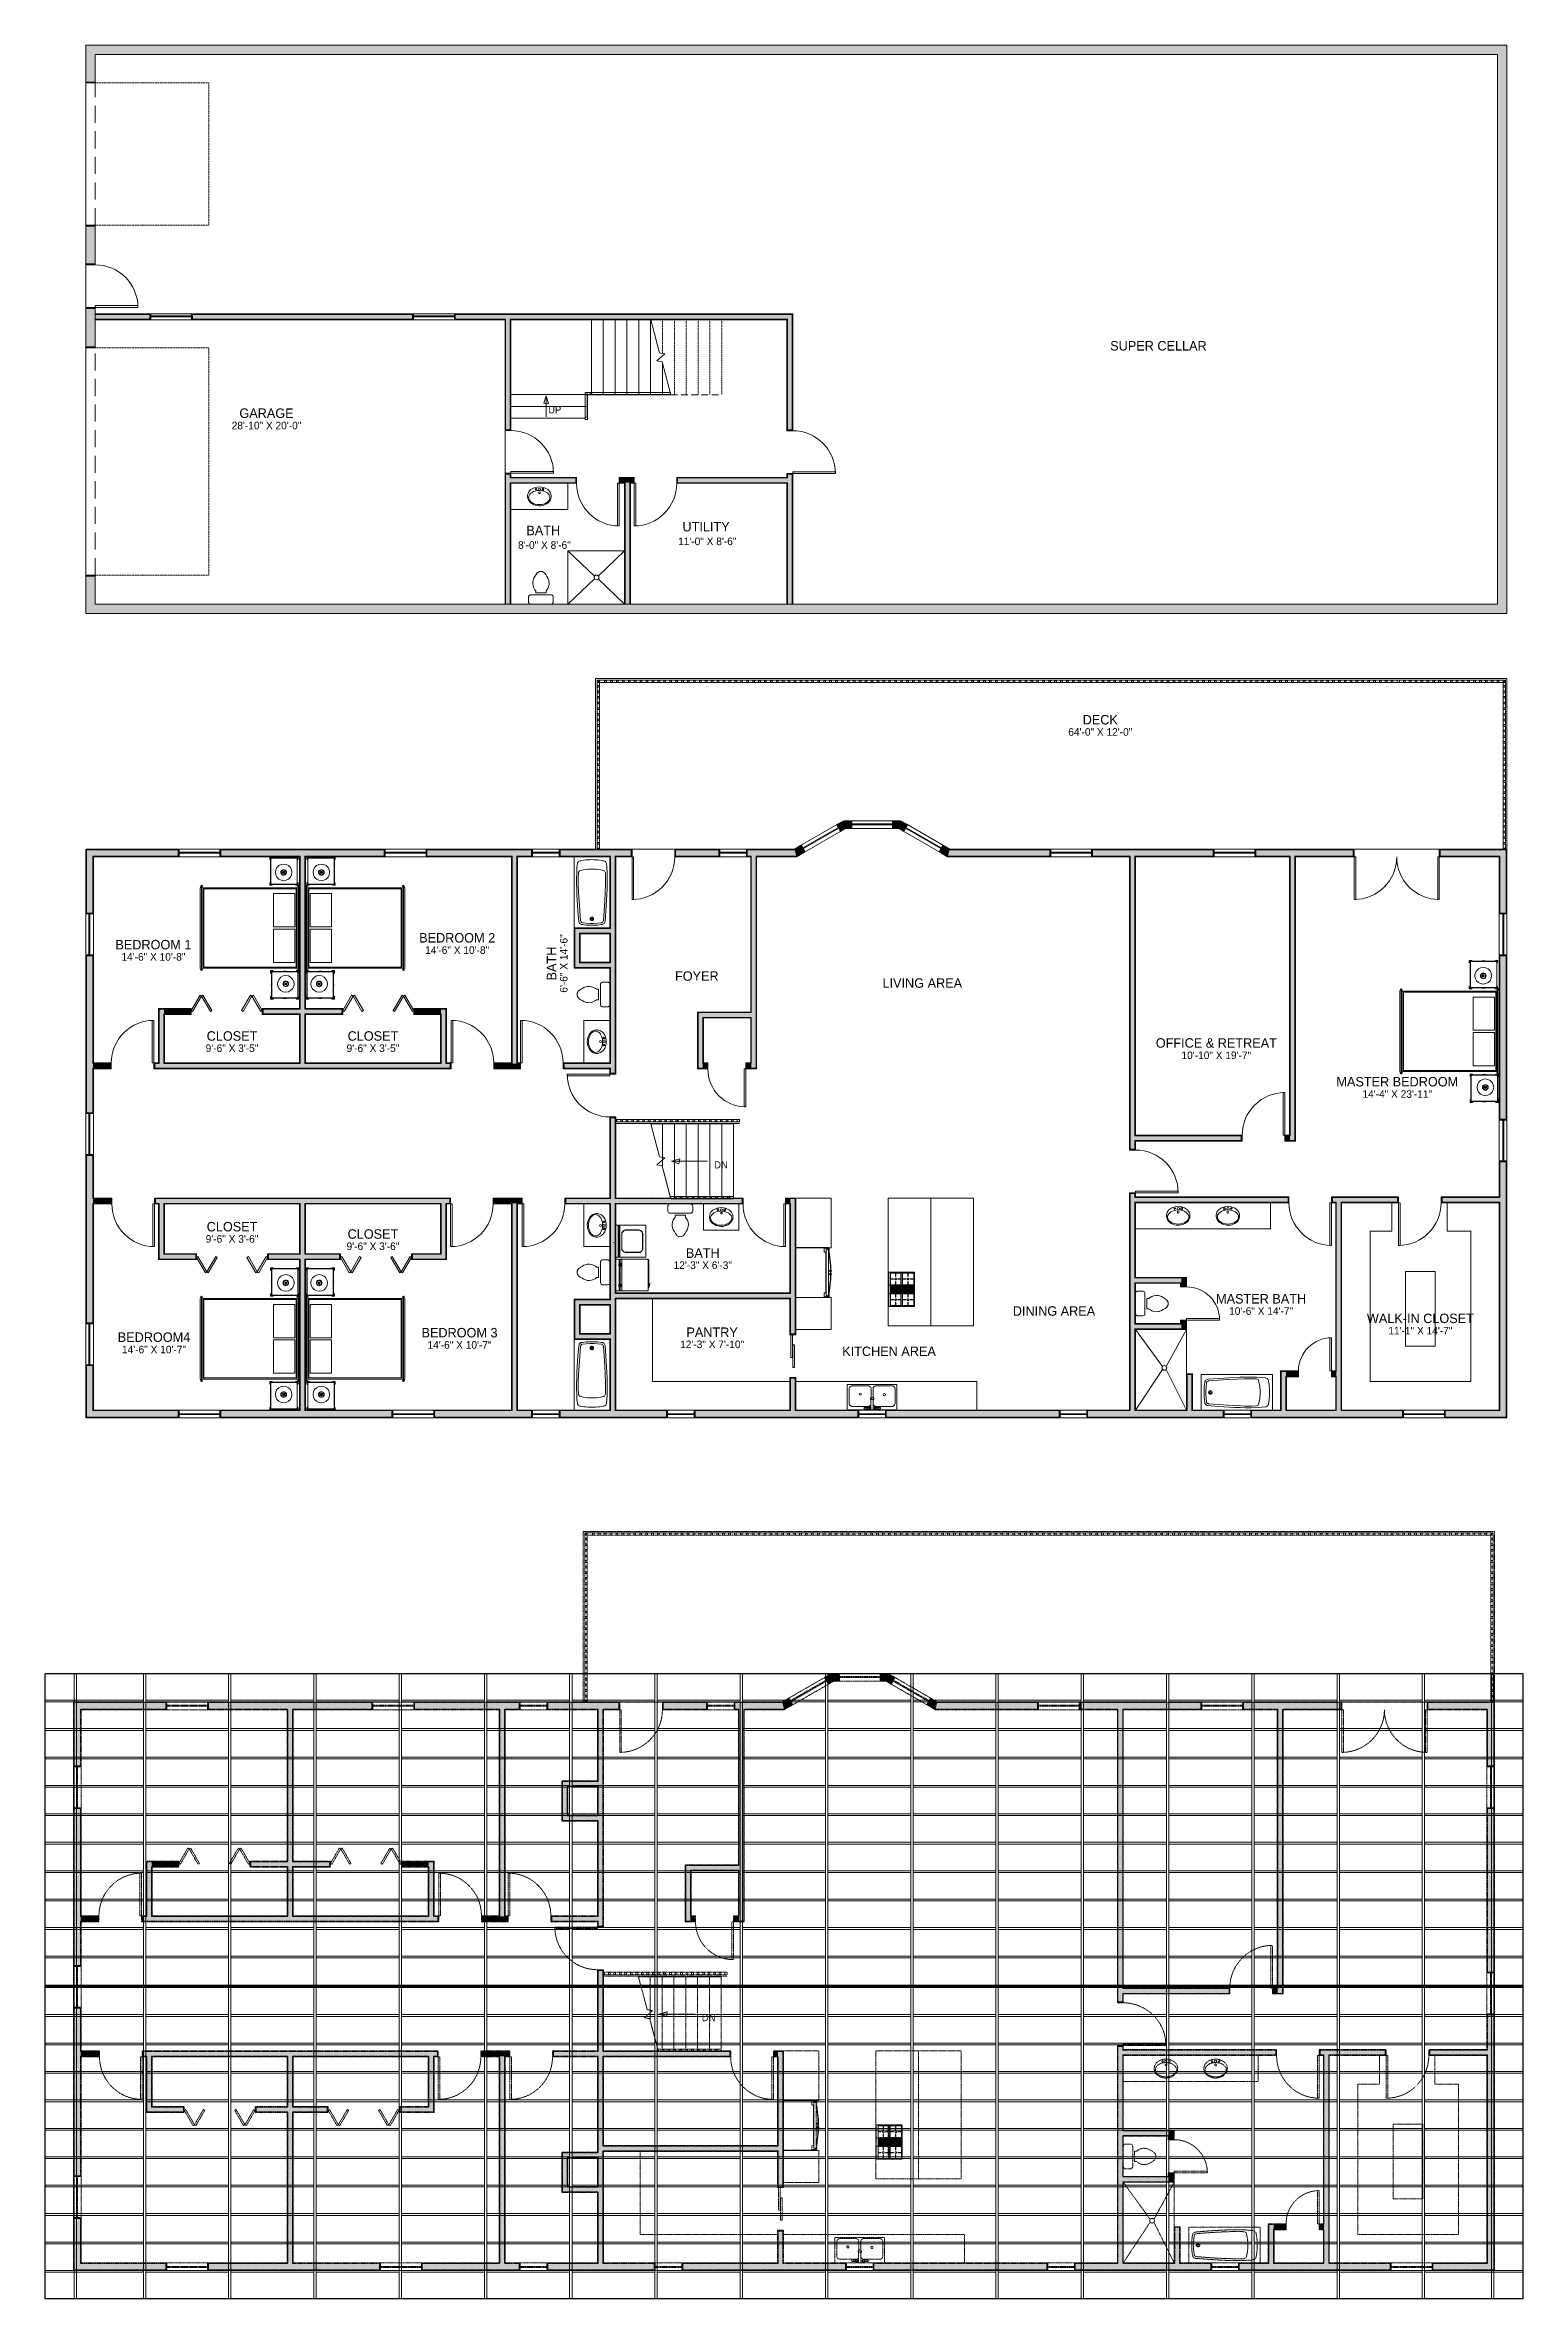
# Model space of a CAD drawing. Header units: inches. Extents: x 99 to 15695, y -7208 to 2559.
# Drawn here: x 10190 to 11438, y -5534 to -3631 of the extents above; entities that cross this region are included whole.
import ezdxf

# ---------------------------------------------------------------- set-up
doc = ezdxf.new("R2010")
doc.units = ezdxf.units.IN
doc.header["$LTSCALE"] = 96
doc.header["$MEASUREMENT"] = 0
doc.linetypes.add('Dash', pattern=[0.225, 0.15, -0.075])
doc.linetypes.add('DASHDOTX2', pattern=[2, 1, -0.5, 0, -0.5])
for name, color, linetype, lineweight in [('Common', 4, 'Continuous', 5), ('Doors', 5, 'Continuous', 5), ('Fixtures_ Interior', 231, 'Continuous', 0), ('Room Labels', 7, 'Continuous', 18), ('Section', 6, 'Continuous', 20), ('Stair', 190, 'Continuous', 18), ('Stairs & Ramps', 7, 'Continuous', 13), ('Walls_  Normal', 6, 'Continuous', 13), ('Walls_  Railings', 7, 'Continuous', 5), ('Windows', 5, 'Continuous', 5)]:
    doc.layers.add(name, color=color, linetype=linetype, lineweight=lineweight)
for name, color, linetype, lineweight, true_color in [('Electrical', 7, 'Continuous', 20, 0xff0a0a), ('Furniture', 7, 'Continuous', 5, 0x994d00), ('Furniture_ Interior', 7, 'Continuous', 25, 0x8080c0), ('Hatch', 7, 'Continuous', 0, 0x919191), ('Roof Planes', 7, 'Dash', 25, 0x6fa455), ('Stairs & Ramps_ Up_Down Arrows', 7, 'Continuous', 13, 0x000080)]:
    doc.layers.add(name, color=color, linetype=linetype, lineweight=lineweight, true_color=true_color)
doc.styles.get("Standard").update_dxf_attribs({"font": 'arial.ttf'})

msp = doc.modelspace()

# ---------------------------------------------------------------- texts
at = {"layer": 'Hatch', "linetype": 'DASHDOTX2', "ltscale": 0.0006, "transparency": 33554687, "insert": (10744.2, -5299.4), "char_height": 6, "width": 16.26, "attachment_point": 7}
msp.add_mtext('\\fChief Blueprint|b0|i0|c0|p0;DN', dxfattribs=at)
at = {"layer": 'Room Labels', "transparency": 33554687, "attachment_point": 8}
for s, insert, char_height, width in [('{\\fChief Blueprint|b0|i0|c0|p34;SUPER CELLAR}', (11129.8, -3889), 8, 230.809), ('\\fChief Blueprint|b0|i0|c0|p0;GARAGE\\P', (10376.6, -3945.9), 8, 47.84), ('\\fChief Blueprint|b0|i0|c0|p0;28\'-10" X 20\'-0"\\P', (10376.6, -3955.5), 6.4, 61.632), ('\\fChief Blueprint|b0|i0|c0|p0;UTILITY\\P', (10747.8, -4041.7), 8, 41.6), ('{\\fChief Blueprint|b0|i0|c0|p34;8\'-0" X 8\'-6"}', (10611.3, -4056.4), 6.4, 46.656), ('\\fChief Blueprint|b0|i0|c0|p0;BATH\\P', (10610.3, -4044.8), 8, 29.76), ('{\\fChief Blueprint|b0|i0|c0|p34;11\'-0" X 8\'-6"}', (10748.8, -4053.3), 6.4, 51.648), ('\\fChief Blueprint|b0|i0|c0|p0;DECK\\P', (11080.7, -4204.7), 8, 31.04), ('{\\fChief Blueprint|b0|i0|c0|p34;64\'-0" X 12\'-0"}', (11080.7, -4214.2), 6.4, 57.892), ('\\fChief Blueprint|b0|i0|c0|p0;BEDROOM 1\\P', (10281.1, -4394.6), 8, 67.12), ('\\fChief Blueprint|b0|i0|c0|p0;BEDROOM 2\\P', (10537.6, -4388.8), 8, 67.12), ('\\fChief Blueprint|b0|i0|c0|p0;14\'-6" X 10\'-8"\\P', (10537.6, -4398.4), 6.4, 56.64), ('\\fChief Blueprint|b0|i0|c0|p0;14\'-6" X 10\'-8"\\P', (10281.1, -4404.1), 6.4, 56.64), ('{\\fChief Blueprint|b0|i0|c0|p34;FOYER}', (10740, -4421.1), 8, 121.909), ('{\\fChief Blueprint|b0|i0|c0|p34;LIVING AREA}', (10930.4, -4427), 8, 121.909), ('\\fChief Blueprint|b0|i0|c0|p0;CLOSET\\P', (10347.5, -4471.7), 8, 44.72), ('\\fChief Blueprint|b0|i0|c0|p0;CLOSET\\P', (10466.5, -4471.7), 8, 44.72), ('\\fChief Blueprint|b0|i0|c0|p0;OFFICE & RETREAT\\P', (11178.7, -4477.6), 8, 106.72), ('\\fChief Blueprint|b0|i0|c0|p0;9\'-6" X 3\'-5"\\P', (10347.5, -4481.2), 6.4, 46.656), ('\\fChief Blueprint|b0|i0|c0|p0;9\'-6" X 3\'-5"\\P', (10466.5, -4481.2), 6.4, 46.656), ('\\fChief Blueprint|b0|i0|c0|p0;10\'-10" X 19\'-7"\\P', (11178.7, -4487.2), 6.4, 61.632), ('\\fChief Blueprint|b0|i0|c0|p0;MASTER BEDROOM\\P', (11331.5, -4510.3), 8, 107.36), ('\\fChief Blueprint|b0|i0|c0|p0;14\'-4" X 23\'-11"\\P', (11331.5, -4519.9), 6.4, 61.632), ('\\fChief Blueprint|b0|i0|c0|p0;9\'-6" X 3\'-6"\\P', (10347.5, -4642.2), 6.4, 46.656), ('\\fChief Blueprint|b0|i0|c0|p0;CLOSET\\P', (10347.5, -4632.7), 8, 44.72), ('\\fChief Blueprint|b0|i0|c0|p0;9\'-6" X 3\'-6"\\P', (10466.5, -4648.4), 6.4, 46.656), ('\\fChief Blueprint|b0|i0|c0|p0;CLOSET\\P', (10466.5, -4638.9), 8, 44.72), ('\\fChief Blueprint|b0|i0|c0|p0;12\'-3" X 6\'-3"\\P', (10745, -4664.4), 6.4, 51.648), ('\\fChief Blueprint|b0|i0|c0|p0;BATH\\P', (10745, -4654.9), 8, 29.76), ('{\\fChief Blueprint|b0|i0|c0|p34;DINING AREA}', (11041.6, -4703.9), 8, 121.909), ('\\fChief Blueprint|b0|i0|c0|p0;MASTER BATH\\P', (11216.5, -4693.6), 8, 79.36), ('\\fChief Blueprint|b0|i0|c0|p0;10\'-6" X 14\'-7"\\P', (11216.5, -4703.1), 6.4, 56.64), ('\\fChief Blueprint|b0|i0|c0|p0;BEDROOM4\\P', (10281.6, -4726), 8, 64), ('\\fChief Blueprint|b0|i0|c0|p0;BEDROOM 3\\P', (10539.6, -4722.2), 8, 67.12), ('\\fChief Blueprint|b0|i0|c0|p0;PANTRY\\P', (10752.9, -4721.7), 8, 45.28), ('\\fChief Blueprint|b0|i0|c0|p0;WALK-IN CLOSET\\P', (11351, -4710.1), 8, 94.4), ('\\fChief Blueprint|b0|i0|c0|p0;11\'-1" X 14\'-7"\\P', (11351, -4719.6), 6.4, 56.64), ('\\fChief Blueprint|b0|i0|c0|p0;14\'-6" X 10\'-7"\\P', (10281.6, -4735.6), 6.4, 56.64), ('\\fChief Blueprint|b0|i0|c0|p0;14\'-6" X 10\'-7"\\P', (10539.6, -4731.7), 6.4, 56.64), ('\\fChief Blueprint|b0|i0|c0|p0;12\'-3" X 7\'-10"\\P', (10752.9, -4731.2), 6.4, 56.64), ('{\\fChief Blueprint|b0|i0|c0|p34;KITCHEN AREA}', (10902.3, -4737.9), 8, 121.909)]:
    msp.add_mtext(s, dxfattribs=dict(at, insert=insert, char_height=char_height, width=width))
at = {"layer": 'Room Labels', "transparency": 33554687, "attachment_point": 8, "rotation": 90}
for s, insert, char_height, width in [('\\fChief Blueprint|b0|i0|c0|p0;BATH\\P', (10621.3, -4406.4), 8, 29.76), ('\\fChief Blueprint|b0|i0|c0|p0;6\'-6" X 14\'-6"\\P', (10630.9, -4406.4), 6.4, 51.648)]:
    msp.add_mtext(s, dxfattribs=dict(at, insert=insert, char_height=char_height, width=width))
at = {"layer": 'Stairs & Ramps_ Up_Down Arrows', "transparency": 33554687, "char_height": 6, "attachment_point": 7}
for s, insert, width in [('\\fChief Blueprint|b0|i0|c0|p0;UP', (10614.4, -3942), 15.84), ('\\fChief Blueprint|b0|i0|c0|p0;DN', (10754.6, -4579.4), 16.26)]:
    msp.add_mtext(s, dxfattribs=dict(at, insert=insert, width=width))

# ---------------------------------------------------------------- blocks, each defined once
blk = doc.blocks.new('Tub')
at = {"layer": 'Furniture'}
blk.add_lwpolyline([(60, 0), (60, 30), (0, 30), (0, 0)], close=True, dxfattribs=at)
for points in [[(3.3, 24.4), (2.8, 21.8, 0.074206), (2.8, 8.4), (3.3, 5.8)], [(11.6, 25), (11, 22.6, 0.098214), (11, 7.6), (11.6, 5.2)], [(53.7, 14.5, 1.245514), (50.9, 15.1), (50.9, 14.7), (51.1, 14.2)]]:
    blk.add_lwpolyline(points, format="xyb", dxfattribs=at)
for points in [[(5.7, 27.4), (5.1, 27.2), (4.4, 26.8), (3.9, 26.3), (3.5, 25.8), (3.3, 25.1), (3.2, 24.4)], [(8.7, 27.7), (5.7, 27.4)], [(13.4, 26.5), (12.8, 26.3), (12.2, 26), (11.8, 25.5), (11.5, 25)], [(17.7, 26.6), (13.4, 26.5)], [(53.9, 24.7), (45.5, 25.4), (37.4, 26), (30, 26.3), (23.4, 26.6), (17.6, 26.6)], [(45.7, 3.3), (54.4, 4), (55, 4.2), (55.6, 4.4), (56.1, 4.7), (56.5, 5.2), (56.9, 5.8), (57.1, 6.3), (57.1, 7), (57.5, 10.2), (57.7, 13.4), (57.7, 16.7), (57.5, 20), (57.1, 23.2), (57.1, 23.8), (56.9, 24.4), (56.5, 25), (56.1, 25.4), (55.6, 25.8), (55, 26), (54.4, 26.2), (45.7, 26.9)], [(53.8, 5.4), (54.3, 5.5), (54.8, 5.8), (55.2, 6.2), (55.5, 6.6), (55.6, 7.1), (56, 10.3), (56.2, 13.5), (56.2, 16.7), (56, 19.9), (55.6, 23), (55.5, 23.6), (55.2, 24), (54.8, 24.4), (54.3, 24.6), (53.8, 24.7)], [(3.2, 5.8), (3.3, 5.1), (3.5, 4.4), (3.9, 3.8), (4.4, 3.4), (5.1, 3), (5.7, 2.8)], [(8.7, 2.5), (5.7, 2.8)], [(11.5, 5.2), (11.8, 4.6), (12.2, 4.2), (12.8, 3.8), (13.4, 3.7)], [(17.7, 3.6), (13.4, 3.7)], [(53.9, 5.4), (45.5, 4.7), (37.4, 4.2), (30, 3.8), (23.4, 3.6), (17.6, 3.6)]]:
    blk.add_lwpolyline(points, dxfattribs=at)
blk.add_circle((52.4, 15.1), 0.758, dxfattribs=at)
for points in [[(45.7, 26.9), (33.4, 27.8), (21, 28.5), (8.7, 27.7)], [(45.7, 3.3), (33.4, 2.4), (21, 1.6), (8.7, 2.5)], [(51.1, 14.2), (51.8, 13.3), (53.3, 13.5), (53.7, 14.5)]]:
    blk.add_open_spline(points, degree=3, dxfattribs=at)
blk = doc.blocks.new('Sink')
at = {"layer": 'Furniture'}
for points in [[(-14.5, 3.6), (-14.9, 1.8), (-15, 0), (-14.9, -1.8), (-14.5, -3.5)], [(-13.2, 6.4), (-13.9, 5), (-14.5, 3.6)], [(-11.1, 8.4), (-11.9, 7.8), (-12.6, 7.1), (-13.2, 6.4)], [(-2.3, 7.1), (-3.1, 7.9), (-4, 8.7), (-5, 9.3)], [(-15.3, -3.9), (-14.9, -5), (-14.3, -6.1), (-13.6, -7.1)], [(-14.5, -3.5), (-13.9, -5), (-13.2, -6.3)], [(-13.2, -6.3), (-12.6, -7.1), (-11.9, -7.8), (-11.1, -8.3)], [(-11.1, -8.3), (-10.5, -8.7), (-9.7, -8.9), (-9, -8.9), (-8.2, -8.9), (-7.5, -8.7), (-6.8, -8.3), (-6.1, -7.8), (-5.4, -7.1), (-4.7, -6.3)], [(-5, -9.3), (-4, -8.7), (-3.1, -7.9), (-2.3, -7.1)]]:
    blk.add_lwpolyline(points, dxfattribs=at)
blk.add_lwpolyline([(-2, -2.3), (-2.3, -2.3), (-2.5, -2.5), (-2.7, -2.8), (-2.7, -3.1), (-2.5, -3.4), (-2.3, -3.6), (-2, -3.7), (-1.7, -3.6), (-1.4, -3.4), (-1.3, -3.1), (-1.3, -2.8), (-1.4, -2.5), (-1.7, -2.3)], close=True, dxfattribs=at)
for centre, radius in [((-4.9, -0.1), 0.798), ((-2, 0), 0.969), ((-1.9, 2.9), 0.637)]:
    blk.add_circle(centre, radius, dxfattribs=at)
for centre, radius, start, end in [((-4.4, 0), 11.6, 142.6761, 199.5796), ((-8, 2.9), 6.99, 64.9653, 143.609), ((-11.8, 0), 11.8, 323.2594, 36.7406), ((-8, -3), 6.96, 216.1908, 295.2349)]:
    blk.add_arc(centre, radius, start, end, dxfattribs=at)
blk.add_ellipse((-8.9, 0.2), major_axis=(-0.18, 8.84), ratio=0.664092, start_param=3.873962, end_param=6.643025, dxfattribs=at)
blk = doc.blocks.new('Toilet')
at = {"layer": 'Furniture'}
for points in [[(-19, 6.8), (-19.9, 6.6), (-21.9, 5.9), (-23.4, 5), (-24.9, 4.1), (-26.3, 3), (-26.8, 2.5)], [(-12.2, -5.1), (-11.3, -4.4), (-9.5, -4.4), (-9.5, 4.4), (-11.3, 4.4), (-12.2, 5.1)], [(0, 8.5), (-0.1, 9), (-0.3, 9.5), (-0.6, 9.9), (-1, 10.2), (-1.4, 10.4), (-2, 10.5), (-6, 10.5), (-6.5, 10.4), (-6.9, 10.2), (-7.4, 9.9), (-7.7, 9.5), (-7.9, 9), (-7.9, 8.5), (-7.9, -8.5), (-7.9, -9), (-7.7, -9.4), (-7.4, -9.9), (-6.9, -10.2), (-6.4, -10.5), (-2, -10.5), (-1.4, -10.4), (-1, -10.2), (-0.6, -9.9), (-0.3, -9.4), (-0.1, -9), (0, -8.5), (0, 8.5)], [(-26.8, -2.5), (-26.3, -3), (-24.9, -4.1), (-23.4, -5), (-21.9, -5.9), (-20.2, -6.5)], [(-20.2, -6.5), (-19, -6.8)]]:
    blk.add_lwpolyline(points, dxfattribs=at)
for points in [[(-26.8, 2.5), (-27.9, 0.7), (-27.9, -0.7), (-26.8, -2.5)], [(-12.2, 5.1), (-14.1, 6.5), (-16.7, 7.2), (-19, 6.8)], [(-19, -6.8), (-16.7, -7.2), (-14.1, -6.5), (-12.2, -5.1)]]:
    blk.add_open_spline(points, degree=3, dxfattribs=at)
blk = doc.blocks.new('Washer')
at = {"layer": 'Fixtures_ Interior', "color": 17, "lineweight": 0, "true_color": 0x804040, "transparency": 33554687}
for p, q in [((-7.9, 22.6), (-7.7, 22.9)), ((-7.8, 22.5), (-5.6, 22.5)), ((-7.3, 20.2), (-6.5, 20.5)), ((-4.7, 22.6), (-5.5, 22.5)), ((-2.6, 22.5), (-4.9, 22.5)), ((5.5, 22.5), (-1.8, 22.5)), ((-1, 27.5), (-0.8, 27.5)), ((5.6, 22.6), (5.6, 22.4))]:
    blk.add_line(p, q, dxfattribs=at)
for points in [[(13.5, 25.5), (13.5, 0), (-13.5, 0), (-13.5, 25.5)], [(-9, 4.3), (-9.4, 4.9), (-9.6, 5.6), (-9.6, 17.4), (-9.3, 18.1), (-9, 18.7), (-8.5, 19.3), (-7.9, 19.9), (-7.2, 20.2), (-6.5, 20.4), (6.5, 20.4), (7.2, 20.2), (7.9, 19.9), (8.5, 19.3), (9, 18.7), (9.3, 18.1), (9.6, 17.4), (9.6, 5.6), (9.4, 4.9), (9, 4.3), (8.5, 3.7), (7.9, 3.1), (7.2, 2.8), (6.5, 2.6), (-6.5, 2.6), (-7.2, 2.8), (-7.9, 3.1), (-8.5, 3.7)], [(-8.8, 4.4), (-9.2, 5), (-9.3, 5.7), (-9.3, 17.3), (-9.1, 18), (-8.8, 18.6), (-8.3, 19.2), (-7.7, 19.7), (-7.2, 20), (-6.5, 20.2), (6.5, 20.2), (7.2, 20), (7.7, 19.7), (8.3, 19.2), (8.8, 18.6), (9.1, 18), (9.3, 17.3), (9.3, 5.7), (9.2, 5), (8.8, 4.4), (8.3, 3.8), (7.7, 3.3), (7.1, 3), (6.5, 2.8), (-6.5, 2.8), (-7.1, 3), (-7.7, 3.3), (-8.3, 3.8)]]:
    blk.add_lwpolyline(points, close=True, dxfattribs=at)
for points in [[(-13.5, 23.2), (-13.5, 25.5), (-13.5, 22.1), (-13.5, 23.2), (-13.4, 23.3), (-13.1, 23.3), (-12.7, 23.4), (-10.8, 23.4), (-8.1, 23.4), (-5.4, 23.4), (-2.7, 23.4), (2.7, 23.4), (5.4, 23.4), (8.1, 23.4), (10.8, 23.4), (12.7, 23.4), (13.1, 23.3), (13.4, 23.3), (13.5, 23.2)], [(-13.5, 25.5), (13.5, 25.5), (13.5, 22.1), (-13.5, 22.1)], [(13.5, 22.1), (13.5, 0.2), (13.5, 0.1), (13.4, 0), (13.3, 0), (-13.3, 0), (-13.4, 0), (-13.5, 0.1), (-13.5, 0.2), (-13.5, 22.1)], [(-12.8, 22.3), (-12.7, 23.2), (-12.6, 23.2), (-12.4, 23.3), (-12.2, 23.3), (-10.8, 23.4), (-8.1, 23.4)], [(-8.1, 22.5), (-12.2, 22.5), (-12.5, 22.5), (-12.6, 22.6), (-12.7, 22.6), (-12.7, 23.2)], [(-7.7, 22.6), (-7.7, 22.9), (-7.6, 22.9), (-7.4, 22.9), (-7.2, 22.8), (-7.2, 22.8), (-7.1, 23), (-7.2, 23), (-7.3, 23.1), (-7.6, 23.1), (-7.7, 23.1), (-7.8, 23.1), (-8.1, 23.1), (-8.3, 23.1), (-8.4, 23.1), (-8.6, 23.1), (-8.8, 23), (-8.8, 23), (-8.8, 22.8), (-8.7, 22.8), (-8.6, 22.9), (-8.4, 22.9), (-8.2, 22.9), (-8.2, 22.6), (-8.1, 22.4), (-8.1, 22.6), (-8.2, 22.9)], [(-8.8, 22.8), (-8.7, 22.7), (-8.6, 22.7), (-8.4, 22.7), (-8.2, 22.6)], [(-8.1, 22.6), (-7.9, 22.6), (-7.9, 22.4), (-8.1, 22.4)], [(-7.2, 22.8), (-7.2, 22.7), (-7.4, 22.7), (-7.6, 22.7), (-7.7, 22.6), (-7.9, 22.4)], [(-4.7, 22.9), (-4.8, 22.9), (-5.1, 22.9), (-5.4, 22.9), (-5.6, 22.9), (-5.8, 22.8), (-5.8, 22.8), (-5.9, 23), (-5.8, 23), (-5.6, 23.1), (-5.4, 23.1), (-5.1, 23.1), (-4.8, 23.1), (-4.7, 23.1), (-4.6, 23.1), (-4.4, 23), (-4.3, 23), (-4.2, 23), (-4.2, 22.9), (-4.2, 22.8), (-4.3, 22.8), (-4.3, 22.9), (-4.5, 22.6), (-5.4, 22.4), (-5.5, 22.5), (-5.8, 22.7)], [(-5.8, 22.8), (-5.8, 22.7), (-5.8, 22.7), (-4.7, 22.9), (-4.7, 22.6), (-4.5, 22.6)], [(-4.5, 22.7), (-4.3, 22.7), (-4.2, 22.8)], [(-1.2, 22.8), (-1.2, 23), (-1.2, 23), (-1.3, 23), (-1.4, 23.1), (-1.5, 23.1), (-1.7, 23.1), (-2, 23.1), (-2.3, 23.1), (-2.5, 23.1), (-2.7, 23), (-2.8, 23), (-2.8, 23), (-2.8, 22.8)], [(-1.4, 22.9), (-2.8, 22.8), (-2.8, 22.8), (-2.6, 22.5), (-2.8, 22.8), (-2.8, 22.8), (-2.7, 22.9), (-2.5, 22.9), (-2.3, 22.9), (-2, 22.9), (-1.7, 22.9), (-1.5, 22.9), (-1.4, 22.9), (-1.4, 22.6)], [(-1.2, 22.7), (-1.2, 22.8), (-1.2, 22.8), (-1.4, 22.6), (-2.6, 22.5), (-2.6, 22.5), (-1.4, 22.6), (-1.4, 22.6)], [(5.9, 22.9), (6.1, 22.9), (6.3, 22.9), (6.4, 22.8), (6.5, 22.8), (6.5, 23), (6.4, 23), (6.3, 23.1), (6.1, 23.1), (5.9, 23.1), (5.8, 23.1), (5.5, 23.1), (5.4, 23.1), (5.2, 23.1), (5, 23.1), (4.9, 23), (4.8, 23), (4.9, 22.8), (4.9, 22.8), (5, 22.9), (5.3, 22.9), (5.4, 22.9), (5.4, 22.6), (5.6, 22.4), (5.7, 22.4), (5.7, 22.6)], [(5.4, 22.6), (5.3, 22.7), (5, 22.7), (4.9, 22.7), (4.9, 22.8)], [(5.4, 22.9), (5.6, 22.6), (5.7, 22.6), (5.9, 22.9), (5.9, 22.6), (5.7, 22.4)], [(12.7, 23.2), (12.7, 22.6), (12.6, 22.6), (12.5, 22.5), (12.2, 22.5), (5.8, 22.5)], [(6.5, 22.8), (6.4, 22.7), (6.3, 22.7), (6.1, 22.7), (5.9, 22.6)], [(8.1, 23.4), (10.8, 23.4), (12.2, 23.3), (12.4, 23.3), (12.6, 23.2), (12.7, 23.2), (12.8, 22.3)], [(13.5, 25.5), (13.5, 23.2), (13.5, 22.1)], [(0.2, 2.6), (0.5, 2.4), (1, 2.6)], [(6.1, 2.6), (5.7, 2.4), (5.3, 2.6)]]:
    blk.add_lwpolyline(points, dxfattribs=at)
blk = doc.blocks.new('Dryer (glass door)_2')
at = {"layer": 'Fixtures_ Interior', "color": 17, "lineweight": 0, "true_color": 0x804040, "transparency": 33554687}
for p, q in [((-13.3, 26), (-9.7, 26)), ((-13.3, 25.1), (-10, 25.1)), ((-7.8, 26), (7.5, 26)), ((-7.5, 25.1), (7.5, 25.1)), ((7.7, 26), (7.8, 26)), ((9.7, 26), (9.8, 26)), ((9.9, 26), (13.3, 26)), ((9.9, 25.5), (10, 25.3)), ((10, 25.1), (13.3, 25.1))]:
    blk.add_line(p, q, dxfattribs=at)
for points in [[(-13.4, 1.6), (-13.4, 28.9), (13.4, 28.9), (13.4, 1.6), (13.4, 1.6), (13.4, 1.6), (-13.4, 1.6), (-13.4, 1.6)], [(-13.3, 28.7), (13.3, 28.7), (13.3, 23.7), (-13.3, 23.7)]]:
    blk.add_lwpolyline(points, close=True, dxfattribs=at)
for points in [[(13.4, 23.7), (13.4, 23.6), (13.3, 23.6), (-13.3, 23.6), (-13.4, 23.6), (-13.4, 23.7)], [(-10, 25.2), (-10, 25.6), (-9.9, 25.8), (-9.8, 25.9), (-9.6, 26.1), (-9.4, 26.2), (-9, 26.3), (-8.7, 26.3), (-8.4, 26.3), (-8.1, 26.2), (-7.8, 26.1), (-7.6, 25.9), (-7.5, 25.8), (-7.5, 25.6), (-7.5, 25.2), (-7.5, 25.4), (-7.6, 25.5), (-7.8, 25.7), (-8.1, 25.8)], [(-9.3, 25.2), (-9.3, 25.7), (-9.3, 25.8), (-9.4, 25.8), (-9.6, 25.7), (-9.8, 25.5), (-9.9, 25.4), (-10, 25.2), (-9.9, 25), (-9.8, 24.8), (-9.6, 24.7), (-9.4, 24.6)], [(-8.1, 25.2), (-8.2, 25.3), (-8.4, 25.3), (-8.7, 25.3), (-9, 25.3), (-9.3, 25.3), (-9.3, 25.2), (-9.3, 25.1), (-9.2, 24.8), (-9.2, 24.5), (-9.3, 24.1), (-9.3, 24.1), (-9.3, 24), (-9, 23.9), (-8.7, 23.9), (-8.4, 23.9), (-8.2, 24), (-8.1, 24.1), (-8.1, 24.6), (-8.2, 24.7), (-8.2, 24.9)], [(-9.3, 24.1), (-9.3, 24.6), (-9.3, 24.7), (-9.2, 24.9)], [(-8.2, 25.8), (-8.1, 25.8), (-8.2, 25.8), (-8.4, 25.9)], [(-8.1, 24.1), (-8.2, 24.1), (-8.3, 24.5), (-8.3, 24.8), (-8.2, 25.1), (-8.1, 25.2), (-8.1, 25.7), (-8.2, 25.8)], [(-7.5, 25.2), (-7.5, 25), (-7.6, 24.8), (-7.8, 24.7), (-8.1, 24.6)], [(7.5, 25.1), (7.3, 25.3), (7.2, 25.6), (7.3, 25.8), (7.6, 26.1), (8, 26.3), (8.5, 26.4), (9, 26.4), (9.5, 26.3), (9.9, 26.1), (10.1, 25.8), (10.2, 25.6), (10.1, 25.3), (10, 25.1)], [(10, 25.3), (10, 25.3), (10.1, 25.6), (10, 25.8), (9.8, 26.1), (9.4, 26.2), (9, 26.3), (8.5, 26.3), (8, 26.2), (7.7, 26.1), (7.4, 25.8), (7.4, 25.6), (7.4, 25.3), (7.5, 25.3)], [(9.9, 25), (10, 25.1), (10, 25.5), (10, 25.7), (9.9, 25.9), (9.7, 26), (9.5, 26.2), (9.2, 26.2), (8.9, 26.3), (8.5, 26.3), (8.2, 26.2), (7.9, 26.1), (7.7, 26), (7.6, 25.8), (7.5, 25.7), (7.5, 25.2), (7.5, 25.1), (7.5, 25)], [(10, 25.1), (10, 25.3), (9.9, 25.3), (9.9, 24.8), (9.9, 24.7), (9.7, 24.7), (9.2, 24.5), (8.8, 24.3), (8.4, 24.1), (8.3, 24), (8.2, 24), (8, 24), (7.8, 24.2), (7.6, 24.3), (7.5, 24.5), (7.5, 25), (7.6, 25.1), (7.7, 25.1), (8.2, 25.3), (8.7, 25.5), (9, 25.7), (9.1, 25.8), (9.3, 25.8), (9.2, 25.8), (8.9, 25.9), (8.5, 25.9), (8.2, 25.8), (7.9, 25.7), (7.7, 25.6), (7.6, 25.4), (7.5, 25.2)], [(9.9, 24.8), (9.9, 24.9), (9.7, 25.1), (9.5, 25.2), (9.3, 25.3), (9.1, 25.2), (9, 25.2), (8.7, 24.9), (8.2, 24.7), (7.7, 24.6), (7.6, 24.5), (7.5, 24.5)], [(9.4, 24.6), (9.2, 24.5), (9.2, 24.5)], [(-10.8, 1.6), (-10.8, 0.9), (-10.6, 0.9), (-9.5, 0.6)], [(-10.1, 0.9), (12.9, 0.9), (12.9, 1.6)], [(-10.1, 0.7), (-7.6, 0.1), (-7.6, 0.9)], [(-7, 0.9), (-7.2, 0), (-7.6, 0.1)], [(1.3, 0.9), (-0.2, 0.8), (-1.8, 0.9)]]:
    blk.add_lwpolyline(points, dxfattribs=at)
blk = doc.blocks.new('Double Sink Wide')
at = {"layer": 'Fixtures_ Interior', "color": 17, "lineweight": 0, "true_color": 0x804040, "transparency": 33554687}
blk.add_line((-18, 1.3), (-17.7, 1.2), dxfattribs=at)
for points in [[(-21, 21.2), (-20.8, 21.4), (20.8, 21.4), (21, 21.2), (21, 0.1), (20.9, 0), (-20.9, 0), (-21, 0.1)], [(1, 21.5), (1, 12.5), (-1, 12.5), (-1, 21.5)]]:
    blk.add_lwpolyline(points, close=True, dxfattribs=at)
for points in [[(-7, 19.3), (-7.5, 19.8), (-7, 20.4), (-3, 20.4, -0.983051), (-3, 19.3)], [(2.6, 19.3, -0.983051), (2.6, 20.4), (6.6, 20.4), (7.1, 19.8), (6.6, 19.3)]]:
    blk.add_lwpolyline(points, format="xyb", close=True, dxfattribs=at)
for points in [[(-1, 16.9), (-1.2, 17.3), (-1.5, 17.7), (-1.9, 18), (-2.4, 18.3), (-2.8, 18.4), (-3.3, 18.4), (-16.9, 18.4), (-17.4, 18.4), (-17.8, 18.3), (-18.3, 18), (-18.6, 17.7), (-19, 17.3), (-19.2, 16.9), (-19.3, 16.4), (-19.4, 15.9), (-19.4, 3.6), (-19.3, 3.1), (-19.2, 2.6), (-19, 2.2), (-18.6, 1.8), (-18, 1.3)], [(-17.7, 1.2), (-16.9, 1.1), (-3.3, 1.1), (-2.8, 1.1), (-2.4, 1.3), (-1.9, 1.5), (-1.5, 1.8), (-1.2, 2.2), (-1, 2.6), (-0.9, 3.1), (-0.8, 3.6), (-0.8, 12.5)], [(0.8, 12.5), (0.8, 3.6), (0.9, 3.1), (1, 2.6), (1.2, 2.2), (1.5, 1.8), (1.9, 1.5)], [(1.9, 1.5), (2.7, 1.1), (3.3, 1.1), (16.9, 1.1), (17.4, 1.1), (17.8, 1.3), (18.3, 1.5), (18.6, 1.8), (19, 2.2), (19.2, 2.6), (19.3, 3.1), (19.4, 3.6), (19.4, 15.9), (19.3, 16.4), (19.2, 16.9), (19, 17.3), (18.6, 17.7), (18.3, 18), (17.8, 18.3), (17.4, 18.4), (16.9, 18.4), (3.3, 18.4), (2.8, 18.4), (2.4, 18.3), (1.9, 18), (1.5, 17.7), (1.2, 17.3), (1, 17)]]:
    blk.add_lwpolyline(points, dxfattribs=at)
for centre, radius in [((-3, 19.9), 1.28), ((2.6, 19.9), 1.28), ((-10.3, 8.5), 0.938), ((10, 8.1), 0.938)]:
    blk.add_circle(centre, radius, dxfattribs=at)
blk.add_arc((0, 12), 1.46, 135.5733, 45.5888, dxfattribs=at)
blk = doc.blocks.new('Appliances_Refrigerators_Standard Size_Double Door')
at = {"layer": 'Fixtures_ Interior', "color": 17, "lineweight": 0, "true_color": 0x804040, "transparency": 33554687}
for p, q in [((-14.5, 5.1), (14.7, 5.1)), ((14.4, 5.4), (-14.3, 5.4)), ((-1, 1.6), (-1.3, 1.6)), ((-1, 0.9), (1.1, 0.9)), ((1.1, 0.6), (-1, 0.6)), ((1.4, 1.6), (1.1, 1.6))]:
    blk.add_line(p, q, dxfattribs=at)
for points in [[(17.6, 34.8), (17.6, 2.7), (-17.6, 2.7), (-17.6, 34.8)], [(-14.4, 2.8), (-14.4, 2.3), (-14.6, 2.3), (-14.6, 2.8)], [(-4.7, 0.6), (-14.6, 2.3), (-14.5, 2.6), (-4.7, 0.9)], [(5.1, 0.9), (5.1, 0.6), (-4.9, 0.6), (-4.9, 0.9)], [(-0.9, 2.7), (-0.9, 0), (-1.3, 0), (-1.3, 2.7)], [(1.5, 2.7), (1.5, 0), (1.1, 0), (1.1, 2.7)], [(14.7, 2.6), (14.7, 2.3), (4.9, 0.6), (4.8, 0.9)], [(16.1, 4), (16.1, 5), (14.8, 5), (14.4, 5.4), (14.4, 6.6), (14.4, 6.8), (14.6, 7), (14.8, 7.1), (16.9, 7.1), (17.1, 7), (17.2, 6.8), (17.3, 6.7), (17.3, 6.3), (17.3, 5.9), (17.3, 5.5), (16.9, 5), (16.7, 4.3), (16.7, 4.2), (16.7, 4.1), (16.7, 4), (16.8, 4), (17.3, 4), (17.4, 3.9), (17.5, 3.8), (17.6, 3.7), (17.6, 3.6), (17.4, 3.4), (16.4, 3.4)], [(14.8, 2.8), (14.8, 2.3), (14.5, 2.3), (14.5, 2.8)]]:
    blk.add_lwpolyline(points, close=True, dxfattribs=at)
for points in [[(-17.1, 5.4), (-17.4, 5.4), (-17.4, 34.6), (17.6, 34.6), (17.6, 5.4), (17.2, 5.4)], [(-16.5, 4.2), (-16.8, 5), (-17.1, 5.5), (-17.1, 5.9), (-17.1, 6.3), (-17.1, 6.7), (-17.1, 6.8), (-16.9, 7), (-16.8, 7.1), (-14.6, 7.1), (-14.4, 7), (-14.3, 6.8), (-14.2, 6.6), (-14.2, 5.4), (-14.7, 5), (-16, 5), (-16, 4), (-16.2, 3.4), (-17.3, 3.4), (-17.4, 3.6), (-17.4, 3.7), (-17.4, 3.8), (-17.3, 3.9), (-17.2, 4), (-16.7, 4), (-16.6, 4), (-16.6, 4.1), (-16.5, 4.2)], [(-17.4, 3.7), (-17.4, 5.1), (-16.9, 5.1)], [(17, 5.1), (17.6, 5.1), (17.6, 3.7)]]:
    blk.add_lwpolyline(points, dxfattribs=at)
for points in [[(-15.2, 2.8, -0.668179), (-17.3, 2.8)], [(17.5, 2.8, -0.668179), (15.3, 2.8)]]:
    blk.add_lwpolyline(points, format="xyb", close=True, dxfattribs=at)
blk = doc.blocks.new('Appliances_Cooktops_Standard Size_Gas (front panel)')
at = {"layer": 'Fixtures_ Interior', "color": 17, "lineweight": 0, "true_color": 0x804040, "transparency": 33554687}
for p, q in [((-0.89, 5.68), (-0.89, 0.1)), ((-0.7, 5.56), (-0.7, 0.48)), ((-0.63, 0.48), (-0.63, 5.56)), ((-0.57, 5.56), (-0.57, 0.48)), ((-0.51, 5.56), (-0.51, 0.48)), ((-0.44, 5.56), (-0.44, 0.48)), ((-0.38, 0.48), (-0.38, 5.56)), ((-0.32, 0.48), (-0.32, 5.56)), ((-0.25, 0.48), (-0.25, 5.56)), ((-0.19, 0.48), (-0.19, 5.56)), ((-0.13, 5.56), (-0.13, 0.48)), ((-0.06, 0.48), (-0.06, 5.56)), ((0, 5.56), (0, 0.48)), ((0.06, 0.48), (0.06, 5.56)), ((0.13, 0.48), (0.13, 5.56)), ((0.19, 5.56), (0.19, 0.48)), ((0.25, 0.48), (0.25, 5.56)), ((0.32, 0.48), (0.32, 5.56)), ((0.38, 5.56), (0.38, 0.48)), ((0.44, 0.48), (0.44, 5.56)), ((0.51, 5.56), (0.51, 0.48)), ((0.57, 0.48), (0.57, 5.56)), ((0.64, 0.48), (0.64, 5.56)), ((0.7, 5.56), (0.7, 0.48)), ((0.89, 0.1), (0.89, 5.68)), ((-0.89, 3.02), (-3.56, 3.02)), ((-3.56, 2.76), (-0.89, 2.76)), ((3.56, 3.02), (0.89, 3.02)), ((0.89, 2.76), (3.56, 2.76))]:
    blk.add_line(p, q, dxfattribs=at)
for points in [[(-3.68, 5.68), (3.68, 5.68), (3.68, 0.1), (-3.68, 0.1)], [(-3.49, 5.49), (-0.95, 5.49), (-0.95, 3.08), (-3.49, 3.08)], [(-0.76, 5.56), (0.76, 5.56), (0.76, 0.48), (-0.76, 0.48)], [(0.95, 5.49), (3.49, 5.49), (3.49, 3.08), (0.95, 3.08)], [(-3.49, 2.7), (-0.95, 2.7), (-0.95, 0.54), (-3.49, 0.54)], [(-2.4, 4.34), (-2.35, 4.42), (-2.27, 4.47), (-2.17, 4.47), (-2.08, 4.42), (-2.03, 4.34), (-2.03, 4.24), (-2.08, 4.15), (-2.17, 4.1), (-2.27, 4.1), (-2.35, 4.15), (-2.4, 4.24)], [(-2.4, 1.57), (-2.4, 1.67), (-2.35, 1.75), (-2.27, 1.8), (-2.17, 1.8), (-2.08, 1.75), (-2.03, 1.67), (-2.03, 1.57), (-2.08, 1.48), (-2.17, 1.44), (-2.27, 1.44), (-2.35, 1.48)], [(0.95, 2.7), (3.49, 2.7), (3.49, 0.54), (0.95, 0.54)], [(2.04, 4.24), (2.04, 4.34), (2.09, 4.42), (2.18, 4.47), (2.28, 4.47), (2.36, 4.42), (2.41, 4.34), (2.41, 4.24), (2.36, 4.15), (2.28, 4.1), (2.18, 4.1), (2.09, 4.15)], [(2.09, 1.48), (2.04, 1.57), (2.04, 1.67), (2.09, 1.75), (2.18, 1.8), (2.28, 1.8), (2.36, 1.75), (2.41, 1.67), (2.41, 1.57), (2.36, 1.48), (2.28, 1.44), (2.18, 1.44)]]:
    blk.add_lwpolyline(points, close=True, dxfattribs=at)
for points in [[(-0.89, 0.48), (-3.56, 0.48), (-3.56, 5.56), (-0.89, 5.56)], [(-2.19, 5.49), (-2.19, 4.73), (-2.25, 4.73), (-2.25, 5.49)], [(0.89, 5.56), (3.56, 5.56), (3.56, 0.48), (0.89, 0.48)], [(2.25, 5.49), (2.25, 4.73), (2.19, 4.73), (2.19, 5.49)], [(-3.49, 4.32), (-2.73, 4.32), (-2.73, 4.25), (-3.49, 4.25)], [(-3.49, 1.65), (-2.73, 1.65), (-2.73, 1.59), (-3.49, 1.59)], [(-2.99, 0.1), (-2.99, 0.06), (-3.13, 0.06), (-3.16, 0), (-3.19, 0), (-3.22, 0.06), (-3.36, 0.06), (-3.36, 0.1)], [(-2.1, 0.1), (-2.1, 0.06), (-2.24, 0.06), (-2.27, 0), (-2.3, 0), (-2.34, 0.06), (-2.47, 0.06), (-2.47, 0.1)], [(-2.25, 3.08), (-2.25, 3.84), (-2.19, 3.84), (-2.19, 3.08)], [(-2.19, 2.7), (-2.19, 2.06), (-2.25, 2.06), (-2.25, 2.7)], [(-2.25, 0.54), (-2.25, 1.17), (-2.19, 1.17), (-2.19, 0.54)], [(-0.95, 4.25), (-1.71, 4.25), (-1.71, 4.32), (-0.95, 4.32)], [(-0.95, 1.59), (-1.71, 1.59), (-1.71, 1.65), (-0.95, 1.65)], [(0.18, 0.1), (0.18, 0.06), (0.05, 0.06), (0.02, 0), (-0.02, 0), (-0.05, 0.06), (-0.18, 0.06), (-0.18, 0.1)], [(0.95, 4.32), (1.71, 4.32), (1.71, 4.25), (0.95, 4.25)], [(0.95, 1.65), (1.71, 1.65), (1.71, 1.59), (0.95, 1.59)], [(2.47, 0.1), (2.47, 0.06), (2.34, 0.06), (2.3, 0), (2.27, 0), (2.24, 0.06), (2.1, 0.06), (2.1, 0.1)], [(2.19, 3.08), (2.19, 3.84), (2.25, 3.84), (2.25, 3.08)], [(2.25, 2.7), (2.25, 2.06), (2.19, 2.06), (2.19, 2.7)], [(2.19, 0.54), (2.19, 1.17), (2.25, 1.17), (2.25, 0.54)], [(3.49, 4.25), (2.73, 4.25), (2.73, 4.32), (3.49, 4.32)], [(3.49, 1.59), (2.73, 1.59), (2.73, 1.65), (3.49, 1.65)], [(3.36, 0.1), (3.36, 0.06), (3.22, 0.06), (3.19, 0), (3.16, 0), (3.13, 0.06), (2.99, 0.06), (2.99, 0.1)]]:
    blk.add_lwpolyline(points, dxfattribs=at)
blk = doc.blocks.new('-Ready to Use Furn_Tables_Oriental Box Chest')
at = {"layer": 'Furniture_ Interior', "color": 163, "lineweight": 0, "true_color": 0x8080c0, "transparency": 33554687}
for p, q in [((12.3, 25.4), (13, 26.1)), ((-12.5, 12.4), (-12.5, 13.7)), ((-12.5, 11.6), (-12.5, 12.3)), ((-12.4, 13.9), (-12, 13.9)), ((-12, 13.8), (-12.4, 13.8)), ((-12.3, 12.3), (-12.4, 12.3)), ((-12, 12.2), (-12.4, 12.2)), ((-12.3, 13.8), (-12.3, 13.8)), ((-12.3, 13.8), (-12.3, 13.8)), ((-12.3, 13.8), (-12.3, 13.8)), ((-12.3, 13.7), (-12.3, 12.4)), ((-12.3, 12.4), (-12.3, 12.4)), ((-12.3, 12.4), (-12, 12.4)), ((-12.3, 12.2), (-12.3, 11.6)), ((-12.3, 2.7), (-12.3, 0.8)), ((-10.4, 0.8), (-12.3, 0.8)), ((-3.1, 1), (-3.1, 1.1)), ((-1.2, 0.9), (-1.2, 1)), ((1.2, 1), (1.2, 0.9)), ((3, 1.1), (3, 1)), ((12, 13.9), (12.4, 13.9)), ((12.4, 13.8), (12, 13.8)), ((12, 12.4), (12.4, 12.4)), ((12.4, 12.2), (12, 12.2)), ((12.2, 13.8), (12.2, 12.4)), ((12.3, 13.9), (12.3, 13.9)), ((12.3, 13.8), (12.3, 13.8)), ((12.3, 13.8), (12.3, 13.8)), ((12.3, 13.8), (12.3, 13.8)), ((12.3, 13.8), (12.3, 13.8)), ((12.3, 12.4), (12.3, 13.7)), ((12.3, 12.5), (12.3, 13.6)), ((12.3, 12.4), (12.3, 12.4)), ((12.3, 12.4), (12.3, 12.4)), ((12.3, 12.4), (12.3, 12.4)), ((12.3, 12.4), (12.3, 12.4)), ((12.3, 12.3), (12.3, 12.3)), ((12.3, 11.6), (12.3, 12.2)), ((12.3, 0.7), (12.3, 2.7)), ((12.4, 14.5), (12.4, 13.9)), ((12.4, 13.7), (12.4, 12.4)), ((12.4, 12.3), (12.4, 11.6))]:
    blk.add_line(p, q, dxfattribs=at)
at = {"layer": 'Furniture_ Interior', "lineweight": 0, "transparency": 33554687}
for p, q in [((-2.9, 1), (-2.9, 1.1)), ((2.9, 1.1), (2.9, 1))]:
    blk.add_line(p, q, dxfattribs=at)
at = {"layer": 'Furniture_ Interior', "color": 163, "lineweight": 0, "true_color": 0x8080c0, "transparency": 33554687}
for points in [[(-12.3, 23.4), (-12.4, 23.4), (-13, 24), (-13, 26.1), (-11, 26), (-10.4, 25.4), (-10.4, 25.3), (10.4, 25.3), (10.4, 25.4), (11, 26), (13, 26.1), (13, 24), (12.4, 23.4), (12.3, 23.4), (12.3, 2.7), (12.4, 2.7), (13, 2), (13, 0), (11, 0), (10.4, 0.7), (10.4, 0.8), (-10.4, 0.8), (-10.4, 0.7), (-11, 0), (-13, 0), (-13, 2), (-12.3, 2.7)], [(-12.5, 13.8), (-12.5, 13.9), (-12.4, 13.9), (-12.4, 13.9), (-12.4, 13.9), (-12.3, 13.9), (-12.3, 13.8), (-12.3, 13.8), (-12.4, 13.8), (-12.4, 13.8), (-12.4, 13.8), (-12.5, 13.8)], [(-12.5, 12.3), (-12.5, 12.4), (-12.4, 12.4), (-12.4, 12.4), (-12.4, 12.4), (-12.3, 12.4), (-12.3, 12.3), (-12.3, 12.3), (-12.4, 12.3), (-12.4, 12.2), (-12.4, 12.3), (-12.5, 12.3)], [(-12.3, 13.8), (-12.3, 13.8)], [(12.3, 13.8), (12.3, 13.8), (12.3, 13.8), (12.3, 13.9), (12.3, 13.9), (12.4, 13.9), (12.4, 13.9), (12.4, 13.9), (12.4, 13.8), (12.4, 13.8), (12.4, 13.8), (12.4, 13.8)], [(12.3, 13.6), (12.3, 13.6), (12.3, 13.6), (12.3, 13.7), (12.3, 13.7), (12.4, 13.7), (12.4, 13.7), (12.4, 13.7), (12.4, 13.6), (12.4, 13.6), (12.4, 13.6), (12.4, 13.6)], [(12.3, 12.3), (12.3, 12.3), (12.3, 12.3), (12.3, 12.4), (12.3, 12.4), (12.4, 12.4), (12.4, 12.4), (12.4, 12.4), (12.4, 12.3), (12.4, 12.3), (12.4, 12.3), (12.4, 12.2)], [(12.3, 12.4), (12.3, 12.4)]]:
    blk.add_lwpolyline(points, close=True, dxfattribs=at)
for points in [[(-12, 23.4), (-12.4, 23.4), (-12.4, 25.4), (-10.4, 25.4), (-10.4, 25.1)], [(12, 25.1), (12, 1.1), (-12, 1.1), (-12, 25.1), (12, 25.1)], [(10.3, 25.1), (10.3, 25.4), (12.3, 25.4), (12.3, 23.4), (12, 23.4)], [(-12.5, 13.9), (-12.5, 14.5), (-12.4, 14.5), (-12.4, 14.5), (-12.4, 14.5), (-12.4, 14.5), (-12.3, 14.5), (-12.3, 13.9), (-12.4, 13.9)], [(-12.3, 13.8), (-12.3, 13.8), (-12.3, 13.7), (-12.4, 13.7), (-12.4, 13.7), (-12.5, 13.8), (-12.5, 13.8), (-12.5, 13.9), (-12.5, 13.9), (-12.4, 13.9), (-12.4, 13.9)], [(-12.5, 13.8), (-12.5, 13.8), (-12.5, 13.8)], [(-12.4, 13.8), (-12.5, 13.8), (-12.5, 13.8), (-12.5, 13.8), (-12.4, 13.7), (-12.4, 13.7), (-12.4, 13.7), (-12.3, 13.8), (-12.3, 13.8)], [(-12.5, 12.4), (-12.5, 12.4), (-12.5, 12.4), (-12.5, 12.4)], [(-12.4, 12.3), (-12.4, 12.3), (-12.5, 12.3), (-12.5, 12.3), (-12.5, 12.4), (-12.5, 12.4), (-12.4, 12.4), (-12.4, 12.4), (-12.3, 12.4), (-12.3, 12.4), (-12.3, 12.4), (-12.3, 12.4)], [(-12.3, 12.4), (-12.3, 12.4), (-12.3, 12.4), (-12.4, 12.4), (-12.4, 12.4), (-12.4, 12.4), (-12.5, 12.4), (-12.5, 12.4), (-12.5, 12.4), (-12.4, 12.4)], [(-12.3, 11.6), (-12.3, 11.5), (-12.4, 11.5), (-12.4, 11.5), (-12.4, 11.5), (-12.4, 11.5), (-12.5, 11.6)], [(-12.3, 12.4), (-12.3, 12.4), (-12.3, 12.4)], [(3.4, 1.1), (3.4, 1), (-3.4, 1), (-3.4, 1.1)], [(1.8, 1), (1.8, 0.9), (-1.8, 0.9), (-1.8, 1)], [(-0.8, 1), (-0.8, 0.8), (-0.8, 0.7), (-0.8, 0.7), (-0.9, 0.7), (-0.9, 0.7), (-1, 0.7), (-1, 0.7), (-1, 0.8), (-1, 1)], [(-0.4, 0.8), (-0.4, 0.7), (-0.4, 0.7), (-0.4, 0.7), (-0.5, 0.7), (-0.6, 0.7), (-0.6, 0.7), (-0.6, 0.7), (-0.6, 0.7), (-0.6, 0.8)], [(0.6, 0.8), (0.6, 0.7), (0.6, 0.7), (0.6, 0.7), (0.5, 0.7), (0.4, 0.7), (0.4, 0.7), (0.4, 0.7), (0.4, 0.7), (0.4, 0.8)], [(1, 1), (1, 0.8), (1, 0.7), (0.9, 0.7), (0.9, 0.7), (0.8, 0.7), (0.8, 0.7), (0.8, 0.7), (0.7, 0.8), (0.7, 1)], [(10.3, 1.1), (10.3, 0.7), (12.3, 0.7), (13, 0)], [(12.2, 12.2), (12.2, 2.7), (12, 2.7)], [(12.3, 13.9), (12.3, 14.5), (12.3, 14.5), (12.4, 14.5), (12.4, 14.5), (12.4, 14.5), (12.4, 14.5)], [(12.3, 13.8), (12.3, 13.8), (12.3, 13.8), (12.3, 13.7), (12.4, 13.7), (12.4, 13.7), (12.4, 13.8), (12.4, 13.8), (12.4, 13.8), (12.4, 13.8)], [(12.5, 13.8), (12.4, 13.8), (12.4, 13.7), (12.4, 13.7), (12.3, 13.7), (12.3, 13.8), (12.3, 13.8)], [(12.3, 13.6), (12.3, 13.1), (12.3, 12.5)], [(12.3, 12.4), (12.3, 12.5), (12.3, 12.5), (12.3, 12.5), (12.3, 12.5), (12.4, 12.5), (12.4, 12.5), (12.4, 12.5), (12.4, 12.5), (12.4, 12.5), (12.4, 12.5), (12.4, 12.5), (12.3, 12.5), (12.3, 12.5), (12.3, 12.4), (12.3, 12.5)], [(12.4, 12.4), (12.4, 12.4), (12.4, 12.4), (12.4, 12.4), (12.4, 12.4), (12.4, 12.4), (12.3, 12.4), (12.3, 12.4), (12.3, 12.4)], [(12.3, 12.4), (12.3, 12.4), (12.3, 12.4), (12.4, 12.4), (12.4, 12.4), (12.4, 12.4), (12.5, 12.4)], [(12.4, 11.6), (12.4, 11.5), (12.4, 11.5), (12.4, 11.5), (12.3, 11.5), (12.3, 11.5), (12.3, 11.6)], [(12.4, 13.8), (12.4, 13.8), (12.5, 13.8), (12.5, 13.9), (12.4, 13.9), (12.4, 13.9), (12.4, 13.9)], [(12.4, 12.4), (12.4, 12.4), (12.4, 12.4), (12.5, 12.4), (12.5, 12.3), (12.4, 12.3), (12.4, 12.3), (12.4, 12.3)]]:
    blk.add_lwpolyline(points, dxfattribs=at)
blk = doc.blocks.new('Beds_Queen_Queen (freesia)')
at = {"layer": 'Furniture_ Interior', "color": 163, "lineweight": 0, "true_color": 0x8080c0, "transparency": 33554687}
for p, q in [((-35.9, 82.8), (36, 82.8)), ((-33.9, 83.8), (34.1, 83.8)), ((-33, 80.9), (-33, 3)), ((33.1, 80.9), (-33, 80.9)), ((-0.9, 79.9), (-29, 79.9)), ((-29, 79.9), (-29, 61.9)), ((-0.9, 61.9), (-0.9, 79.9)), ((29.1, 79.9), (1, 79.9)), ((1, 79.9), (1, 61.9)), ((29.1, 61.9), (29.1, 79.9)), ((33.1, 3), (33.1, 80.9)), ((-29, 61.9), (-0.9, 61.9)), ((1, 61.9), (29.1, 61.9)), ((-36, 1), (35.9, 1)), ((34, 0), (-34, 0)), ((-33.9, 2), (34.1, 2)), ((-33, 3), (33.1, 3))]:
    blk.add_line(p, q, dxfattribs=at)
blk.add_lwpolyline([(34, 2), (-33.9, 2), (-33.9, 81.8), (34, 81.8)], close=True, dxfattribs=at)
for centre, radius, start, end in [((-35, 82.6), 0.964, 115.0772, 165), ((-34.9, 83.1), 1.13, 195, 242.2658), ((-33.9, 80.2), 3.64, 90, 115.0771), ((-33.9, 84.9), 3.17, 242.2658, 270), ((34, 80.5), 3.33, 64.0412, 90), ((34, 84.6), 2.9, 270, 298.9264), ((34.9, 83.1), 1.18, 298.9264, 345), ((35.1, 82.6), 0.974, 15, 64.0412), ((-35, 0.8), 1.04, 116.0153, 164.9998), ((-34.8, 1.4), 1.17, 194.9999, 241.0997), ((-33.9, -1.5), 3.53, 89.9999, 116.0151), ((-34, 2.9), 2.87, 241.1, 270.0001), ((34, -1.3), 3.33, 64.0412, 90), ((34, 2.8), 2.78, 270, 299.522), ((34.8, 1.4), 1.21, 299.522, 344.9999), ((35, 0.8), 0.974, 14.9997, 64.0412)]:
    blk.add_arc(centre, radius, start, end, dxfattribs=at)
blk = doc.blocks.new('Lighting (interior)_Lamps_Table Lamps_Vase Lamp')
at = {"layer": 'Electrical', "lineweight": 0, "transparency": 33554687}
for points in [[(-6.7, 4.9), (-7, 7), (-6.7, 9.2), (-5.7, 11.2), (-4.1, 12.7), (-2.2, 13.7), (0, 14.1), (2.2, 13.7), (4.1, 12.7), (5.7, 11.2), (6.7, 9.2), (7, 7), (6.7, 4.9), (5.7, 2.9), (4.1, 1.3), (2.2, 0.3), (0, 0), (-2.2, 0.3), (-4.1, 1.3), (-5.7, 2.9)], [(-1.9, 5.6), (-2.3, 6.3), (-2.4, 7), (-2.3, 7.8), (-1.9, 8.4), (-1.4, 9), (-0.7, 9.3), (0, 9.4), (0.7, 9.3), (1.4, 9), (1.9, 8.4), (2.3, 7.8), (2.4, 7), (2.3, 6.3), (1.9, 5.6), (1.4, 5.1), (0.7, 4.8), (0, 4.7), (-0.7, 4.8), (-1.4, 5.1)], [(-1.6, 5.8), (-1.9, 6.4), (-2, 7), (-1.9, 7.7), (-1.6, 8.2), (-1.2, 8.7), (-0.6, 9), (0, 9.1), (0.6, 9), (1.2, 8.7), (1.6, 8.2), (1.9, 7.7), (2, 7), (1.9, 6.4), (1.6, 5.8), (1.2, 5.4), (0.6, 5.1), (0, 5), (-0.6, 5.1), (-1.2, 5.4)], [(-0.9, 6.8), (-0.9, 7.3), (-0.5, 7.8), (0, 7.9), (0.5, 7.8), (0.9, 7.3), (0.9, 6.8), (0.5, 6.3), (0, 6.1), (-0.5, 6.3)], [(-0.5, 6.8), (-0.5, 7), (-0.5, 7.3), (-0.3, 7.5), (-0.1, 7.6), (0.1, 7.6), (0.3, 7.5), (0.5, 7.3), (0.5, 7), (0.5, 6.8), (0.3, 6.6), (0.1, 6.5), (-0.1, 6.5), (-0.3, 6.6)]]:
    blk.add_lwpolyline(points, close=True, dxfattribs=at)
blk = doc.blocks.new('TWO_BED')
at = {"layer": 'Electrical', "transparency": 33554687, "rotation": 180}
for p in [(-13.4, 54.1), (-11.6, -40.1)]:
    blk.add_blockref('Lighting (interior)_Lamps_Table Lamps_Vase Lamp', p, dxfattribs=at)
at = {"layer": 'Furniture_ Interior', "transparency": 33554687, "xscale": 0.9208633303642273, "yscale": 0.9212383031845092, "rotation": 270.0000000000001}
for p in [(-25.2, 48.1), (-24.5, -47.9)]:
    blk.add_blockref('-Ready to Use Furn_Tables_Oriental Box Chest', p, dxfattribs=at)
at = {"layer": 'Furniture_ Interior', "transparency": 33554687, "rotation": 270.0000000000001}
blk.add_blockref('Beds_Queen_Queen (freesia)', (-83.8, 0.1), dxfattribs=at)
blk = doc.blocks.new('*U265')
at = {"layer": 'Stair', "ltscale": 0.4, "transparency": 33554687}
blk.add_lwpolyline([(-0.75, -0.75), (-0.75, 0.75), (0.75, 0.75), (0.75, -0.75)], close=True, dxfattribs=at)
blk = doc.blocks.new('*U266')
at = {"layer": 'Common', "color": 0, "linetype": 'ByBlock', "lineweight": -2, "transparency": 16777216}
for p in [(-585, 0), (-580, 0), (-575, 0), (-570, 0), (-565, 0), (-560, 0), (-555, 0), (-550, 0), (-545, 0), (-540, 0), (-535, 0), (-530, 0), (-525, 0), (-520, 0), (-515, 0), (-510, 0), (-505, 0), (-500, 0), (-495, 0), (-490, 0), (-485, 0), (-480, 0), (-475, 0), (-470, 0), (-465, 0), (-460, 0), (-455, 0), (-450, 0), (-445, 0), (-440, 0), (-435, 0), (-430, 0), (-425, 0), (-420, 0), (-415, 0), (-410, 0), (-405, 0), (-400, 0), (-395, 0), (-390, 0), (-385, 0), (-380, 0), (-375, 0), (-370, 0), (-365, 0), (-360, 0), (-355, 0), (-350, 0), (-345, 0), (-340, 0), (-335, 0), (-330, 0), (-325, 0), (-320, 0), (-315, 0), (-310, 0), (-305, 0), (-300, 0), (-295, 0), (-290, 0), (-285, 0), (-280, 0), (-275, 0), (-270, 0), (-265, 0), (-260, 0), (-255, 0), (-250, 0), (-245, 0), (-240, 0), (-235, 0), (-230, 0), (-225, 0), (-220, 0), (-215, 0), (-210, 0), (-205, 0), (-200, 0), (-195, 0), (-190, 0), (-185, 0), (-180, 0), (-175, 0), (-170, 0), (-165, 0), (-160, 0), (-155, 0), (-150, 0), (-145, 0), (-140, 0), (-135, 0), (-130, 0), (-125, 0), (-120, 0), (-115, 0), (-110, 0), (-105, 0), (-100, 0), (-95, 0), (-90, 0), (-85, 0), (-80, 0), (-75, 0), (-70, 0), (-65, 0), (-60, 0), (-55, 0), (-50, 0), (-45, 0), (-40, 0), (-35, 0), (-30, 0), (-25, 0), (-20, 0), (-15, 0), (-10, 0), (-5, 0), (0, 0)]:
    blk.add_blockref('*U265', p, dxfattribs=at)
blk = doc.blocks.new('*U610')
at = {"layer": 'Common'}
blk.add_lwpolyline([(-35, 0.75), (35, 0.75), (35, -0.75), (-35, -0.75)], close=True, dxfattribs=at)
blk = doc.blocks.new('*U611')
at = {"layer": 'Common', "color": 0, "linetype": 'ByBlock', "lineweight": -2, "transparency": 16777216}
for p in [(0, 0), (72, 0), (144, 0), (216, 0), (288, 0), (360, 0), (432, 0), (504, 0), (576, 0), (648, 0), (720, 0), (792, 0), (864, 0), (936, 0), (1008, 0), (0, -24), (72, -24), (144, -24), (216, -24), (288, -24), (360, -24), (432, -24), (504, -24), (576, -24), (648, -24), (720, -24), (792, -24), (864, -24), (936, -24), (1008, -24), (0, -48), (72, -48), (144, -48), (216, -48), (288, -48), (360, -48), (432, -48), (504, -48), (576, -48), (648, -48), (720, -48), (792, -48), (864, -48), (936, -48), (1008, -48), (0, -72), (72, -72), (144, -72), (216, -72), (288, -72), (360, -72), (432, -72), (504, -72), (576, -72), (648, -72), (720, -72), (792, -72), (864, -72), (936, -72), (1008, -72), (0, -96), (72, -96), (144, -96), (216, -96), (288, -96), (360, -96), (432, -96), (504, -96), (576, -96), (648, -96), (720, -96), (792, -96), (864, -96), (936, -96), (1008, -96), (0, -120), (72, -120), (144, -120), (216, -120), (288, -120), (360, -120), (432, -120), (504, -120), (576, -120), (648, -120), (720, -120), (792, -120), (864, -120), (936, -120), (1008, -120), (0, -144), (72, -144), (144, -144), (216, -144), (288, -144), (360, -144), (432, -144), (504, -144), (576, -144), (648, -144), (720, -144), (792, -144), (864, -144), (936, -144), (1008, -144), (0, -168), (72, -168), (144, -168), (216, -168), (288, -168), (360, -168), (432, -168), (504, -168), (576, -168), (648, -168), (720, -168), (792, -168), (864, -168), (936, -168), (1008, -168), (0, -192), (72, -192), (144, -192), (216, -192), (288, -192), (360, -192), (432, -192), (504, -192), (576, -192), (648, -192), (720, -192), (792, -192), (864, -192), (936, -192), (1008, -192), (0, -216), (72, -216), (144, -216), (216, -216), (288, -216), (360, -216), (432, -216), (504, -216), (576, -216), (648, -216), (720, -216), (792, -216), (864, -216), (936, -216), (1008, -216)]:
    blk.add_blockref('*U610', p, dxfattribs=at)
blk = doc.blocks.new('*U612')
at = {"layer": 'Common'}
blk.add_lwpolyline([(-35, 0.75), (35, 0.75), (35, -0.75), (-35, -0.75)], close=True, dxfattribs=at)
blk = doc.blocks.new('*U609')
at = {"layer": 'Common', "color": 0, "linetype": 'ByBlock', "lineweight": -2, "transparency": 16777216}
for p in [(0, 0), (72, 0), (144, 0), (216, 0), (288, 0), (360, 0), (432, 0), (504, 0), (576, 0), (648, 0), (720, 0), (792, 0), (864, 0), (936, 0), (1008, 0), (0, -24), (72, -24), (144, -24), (216, -24), (288, -24), (360, -24), (432, -24), (504, -24), (576, -24), (648, -24), (720, -24), (792, -24), (864, -24), (936, -24), (1008, -24), (0, -48), (72, -48), (144, -48), (216, -48), (288, -48), (360, -48), (432, -48), (504, -48), (576, -48), (648, -48), (720, -48), (792, -48), (864, -48), (936, -48), (1008, -48), (0, -72), (72, -72), (144, -72), (216, -72), (288, -72), (360, -72), (432, -72), (504, -72), (576, -72), (648, -72), (720, -72), (792, -72), (864, -72), (936, -72), (1008, -72), (0, -96), (72, -96), (144, -96), (216, -96), (288, -96), (360, -96), (432, -96), (504, -96), (576, -96), (648, -96), (720, -96), (792, -96), (864, -96), (936, -96), (1008, -96), (0, -120), (72, -120), (144, -120), (216, -120), (288, -120), (360, -120), (432, -120), (504, -120), (576, -120), (648, -120), (720, -120), (792, -120), (864, -120), (936, -120), (1008, -120), (0, -144), (72, -144), (144, -144), (216, -144), (288, -144), (360, -144), (432, -144), (504, -144), (576, -144), (648, -144), (720, -144), (792, -144), (864, -144), (936, -144), (1008, -144), (0, -168), (72, -168), (144, -168), (216, -168), (288, -168), (360, -168), (432, -168), (504, -168), (576, -168), (648, -168), (720, -168), (792, -168), (864, -168), (936, -168), (1008, -168), (0, -192), (72, -192), (144, -192), (216, -192), (288, -192), (360, -192), (432, -192), (504, -192), (576, -192), (648, -192), (720, -192), (792, -192), (864, -192), (936, -192), (1008, -192), (0, -216), (72, -216), (144, -216), (216, -216), (288, -216), (360, -216), (432, -216), (504, -216), (576, -216), (648, -216), (720, -216), (792, -216), (864, -216), (936, -216), (1008, -216)]:
    blk.add_blockref('*U612', p, dxfattribs=at)
blk = doc.blocks.new('*U601')
at = {"layer": 'Common'}
blk.add_lwpolyline([(-41.375, 0.75), (41.375, 0.75), (41.375, -0.75), (-41.375, -0.75)], close=True, dxfattribs=at)
blk = doc.blocks.new('*U602')
at = {"layer": 'Common', "color": 0, "linetype": 'ByBlock', "lineweight": -2, "transparency": 16777216}
for p in [(0, 216), (0, 192), (0, 168), (0, 144), (0, 120), (0, 96), (0, 72), (0, 48), (0, 24), (0, 0)]:
    blk.add_blockref('*U601', p, dxfattribs=at)
blk = doc.blocks.new('*U603')
at = {"layer": 'Common'}
blk.add_lwpolyline([(-41.375, 0.75), (41.375, 0.75), (41.375, -0.75), (-41.375, -0.75)], close=True, dxfattribs=at)
blk = doc.blocks.new('*U604')
at = {"layer": 'Common', "color": 0, "linetype": 'ByBlock', "lineweight": -2, "transparency": 16777216}
for p in [(0, 216), (0, 192), (0, 168), (0, 144), (0, 120), (0, 96), (0, 72), (0, 48), (0, 24), (0, 0)]:
    blk.add_blockref('*U603', p, dxfattribs=at)
blk = doc.blocks.new('*U605')
at = {"layer": 'Common'}
blk.add_lwpolyline([(-41.375, 0.75), (41.375, 0.75), (41.375, -0.75), (-41.375, -0.75)], close=True, dxfattribs=at)
blk = doc.blocks.new('*U606')
at = {"layer": 'Common', "color": 0, "linetype": 'ByBlock', "lineweight": -2, "transparency": 16777216}
for p in [(0, 216), (0, 192), (0, 168), (0, 144), (0, 120), (0, 96), (0, 72), (0, 48), (0, 24), (0, 0)]:
    blk.add_blockref('*U605', p, dxfattribs=at)
blk = doc.blocks.new('*U607')
at = {"layer": 'Common'}
blk.add_lwpolyline([(-41.375, 0.75), (41.375, 0.75), (41.375, -0.75), (-41.375, -0.75)], close=True, dxfattribs=at)
blk = doc.blocks.new('*U608')
at = {"layer": 'Common', "color": 0, "linetype": 'ByBlock', "lineweight": -2, "transparency": 16777216}
for p in [(0, 216), (0, 192), (0, 168), (0, 144), (0, 120), (0, 96), (0, 72), (0, 48), (0, 24), (0, 0)]:
    blk.add_blockref('*U607', p, dxfattribs=at)
blk = doc.blocks.new('*U613')
at = {"layer": 'Section'}
blk.add_lwpolyline([(-1, 132), (1, 132), (1, -132), (-1, -132)], close=True, dxfattribs=at)
blk = doc.blocks.new('*U614')
at = {"layer": 'Common', "color": 0, "linetype": 'ByBlock', "lineweight": -2, "transparency": 16777216}
for p in [(0, 0), (72, 0), (144, 0), (216, 0), (288, 0), (360, 0), (432, 0), (504, 0), (576, 0), (648, 0), (720, 0), (792, 0), (864, 0), (936, 0), (1008, 0), (1080, 0)]:
    blk.add_blockref('*U613', p, dxfattribs=at)
blk = doc.blocks.new('*U615')
at = {"layer": 'Section'}
blk.add_lwpolyline([(-1, 132), (1, 132), (1, -132), (-1, -132)], close=True, dxfattribs=at)
blk = doc.blocks.new('*U616')
at = {"layer": 'Common', "color": 0, "linetype": 'ByBlock', "lineweight": -2, "transparency": 16777216}
for p in [(0, 0), (72, 0), (144, 0), (216, 0), (288, 0), (360, 0), (432, 0), (504, 0), (576, 0), (648, 0), (720, 0), (792, 0), (864, 0), (936, 0), (1008, 0), (1080, 0)]:
    blk.add_blockref('*U615', p, dxfattribs=at)

# ---------------------------------------------------------------- linework, layer by layer
at = {"layer": 'Doors', "transparency": 33554687}
for p, q in [((10224, -3662.3), (10224, -3663)), ((10224, -3662.3), (10232, -3662.3)), ((10224, -3663), (10232, -3663)), ((10232, -3662.3), (10232, -3663)), ((10224, -3783), (10224, -3783.8)), ((10224, -3783), (10232, -3783)), ((10224, -3783.8), (10232, -3783.8)), ((10232, -3783), (10232, -3783.8)), ((10224, -3815.8), (10224, -3816.5)), ((10224, -3815.8), (10232, -3815.8)), ((10224, -3816.5), (10232, -3816.5)), ((10224, -3852.5), (10224, -3816.5)), ((10232, -3815.8), (10232, -3816.5)), ((10224, -3852.5), (10224, -3853.3)), ((10224, -3852.5), (10232, -3852.5)), ((10224, -3853.3), (10232, -3853.3)), ((10232, -3850.8), (10268, -3850.8)), ((10232, -3850.8), (10232, -3852.5)), ((10232, -3852.5), (10232, -3853.3)), ((10232, -3852.5), (10268, -3852.5)), ((10268, -3852.5), (10268, -3850.8)), ((10224, -3885.8), (10224, -3886.5)), ((10224, -3885.8), (10232, -3885.8)), ((10224, -3886.5), (10232, -3886.5)), ((10232, -3885.8), (10232, -3886.5)), ((10578, -3955.8), (10578, -3956.5)), ((10578, -3955.8), (10583, -3955.8)), ((10578, -3956.5), (10583, -3956.5)), ((10578, -3956.5), (10578, -3992.5)), ((10583, -3955.8), (10583, -3956.5)), ((10816, -3956.6), (10816, -3955.9)), ((10821, -3955.9), (10816, -3955.9)), ((10821, -3956.6), (10816, -3956.6)), ((10821, -3956.6), (10821, -3955.9)), ((10578, -3992.5), (10578, -3993.3)), ((10578, -3992.5), (10583, -3992.5)), ((10578, -3993.3), (10583, -3993.3)), ((10583, -3991.1), (10619, -3991.1)), ((10583, -3991.1), (10583, -3992.5)), ((10583, -3992.5), (10583, -3993.3)), ((10583, -3992.5), (10619, -3992.5)), ((10619, -3992.5), (10619, -3991.1)), ((10816, -3993.4), (10816, -3992.6)), ((10821, -3992.6), (10816, -3992.6)), ((10821, -3993.4), (10816, -3993.4)), ((10821, -3991.2), (10857, -3991.2)), ((10821, -3991.2), (10821, -3992.6)), ((10821, -3993.4), (10821, -3992.6)), ((10821, -3992.6), (10857, -3992.6)), ((10857, -3992.6), (10857, -3991.2)), ((10638.5, -3996), (10637.8, -3996)), ((10637.8, -3996), (10637.8, -4001)), ((10638.5, -4001), (10637.8, -4001)), ((10638.5, -3996), (10638.5, -4001)), ((10673.1, -4001), (10673.1, -4037)), ((10673.1, -4001), (10674.5, -4001)), ((10675.3, -3996), (10674.5, -3996)), ((10674.5, -3996), (10674.5, -4001)), ((10675.3, -4001), (10674.5, -4001)), ((10674.5, -4001), (10674.5, -4037)), ((10675.3, -3996), (10675.3, -4001)), ((10687, -3996), (10686.3, -3996)), ((10686.3, -3996), (10686.3, -4001)), ((10687, -4001), (10686.3, -4001)), ((10687, -3996), (10687, -4001)), ((10687, -4001), (10687, -4037)), ((10688.4, -4001), (10687, -4001)), ((10688.4, -4001), (10688.4, -4037)), ((10723.8, -3996), (10723, -3996)), ((10723, -3996), (10723, -4001)), ((10723.8, -4001), (10723, -4001)), ((10723.8, -3996), (10723.8, -4001)), ((10674.5, -4037), (10673.1, -4037)), ((10687, -4037), (10688.4, -4037)), ((10224, -4078.5), (10224, -4079.3)), ((10224, -4078.5), (10232, -4078.5)), ((10224, -4079.3), (10232, -4079.3)), ((10232, -4078.5), (10232, -4079.3)), ((10685.3, -4309.9), (10684.5, -4309.9)), ((10684.5, -4309.9), (10684.5, -4316.4)), ((10685.3, -4316.4), (10684.5, -4316.4)), ((10685.3, -4309.9), (10685.3, -4316.4)), ((10685.3, -4309.9), (10721.3, -4309.9)), ((10685.3, -4316.4), (10685.3, -4352.4)), ((10686.6, -4316.4), (10685.3, -4316.4)), ((10686.6, -4316.4), (10686.6, -4352.4)), ((10722, -4309.9), (10721.3, -4309.9)), ((10721.3, -4309.9), (10721.3, -4316.4)), ((10722, -4316.4), (10721.3, -4316.4)), ((10722, -4309.9), (10722, -4316.4)), ((11295, -4309.9), (11294.3, -4309.9)), ((11294.3, -4309.9), (11294.3, -4316.4)), ((11295, -4316.4), (11294.3, -4316.4)), ((11295, -4309.9), (11295, -4316.4)), ((11295, -4309.9), (11367, -4309.9)), ((11295, -4316.4), (11295, -4352.4)), ((11296.4, -4316.4), (11295, -4316.4)), ((11296.4, -4316.4), (11296.4, -4352.4)), ((11365.6, -4316.4), (11365.6, -4352.4)), ((11365.6, -4316.4), (11367, -4316.4)), ((11367.8, -4309.9), (11367, -4309.9)), ((11367, -4309.9), (11367, -4316.4)), ((11367.8, -4316.4), (11367, -4316.4)), ((11367, -4316.4), (11367, -4352.4)), ((11367.8, -4309.9), (11367.8, -4316.4)), ((10685.3, -4352.4), (10686.6, -4352.4)), ((11295, -4352.4), (11296.4, -4352.4)), ((11367, -4352.4), (11365.6, -4352.4)), ((10313, -4446.2), (10320.5, -4433.2)), ((10320.5, -4433.2), (10321.7, -4433.9)), ((10321.7, -4433.9), (10322.9, -4433.2)), ((10322.9, -4433.2), (10330.4, -4446.2)), ((10363.1, -4433.2), (10355.6, -4446.2)), ((10364.3, -4433.9), (10363.1, -4433.2)), ((10365.5, -4433.2), (10364.3, -4433.9)), ((10373, -4446.2), (10365.5, -4433.2)), ((10441, -4446.2), (10448.5, -4433.2)), ((10448.5, -4433.2), (10449.7, -4433.9)), ((10449.7, -4433.9), (10450.9, -4433.2)), ((10450.9, -4433.2), (10458.4, -4446.2)), ((10491.1, -4433.2), (10483.6, -4446.2)), ((10492.3, -4433.9), (10491.1, -4433.2)), ((10493.5, -4433.2), (10492.3, -4433.9)), ((10501, -4446.2), (10493.5, -4433.2)), ((10313, -4444.4), (10312.3, -4444.4)), ((10312.3, -4444.4), (10312.3, -4449.4)), ((10313, -4449.4), (10312.3, -4449.4)), ((10313, -4444.4), (10313, -4449.4)), ((10314.2, -4446.9), (10313, -4446.2)), ((10314.2, -4446.9), (10321.7, -4433.9)), ((10321.7, -4433.9), (10329.2, -4446.9)), ((10330.4, -4446.2), (10329.2, -4446.9)), ((10355.6, -4446.2), (10356.8, -4446.9)), ((10364.3, -4433.9), (10356.8, -4446.9)), ((10371.8, -4446.9), (10364.3, -4433.9)), ((10371.8, -4446.9), (10373, -4446.2)), ((10373.8, -4444.4), (10373, -4444.4)), ((10373, -4444.4), (10373, -4449.4)), ((10373.8, -4449.4), (10373, -4449.4)), ((10373.8, -4444.4), (10373.8, -4449.4)), ((10441, -4444.4), (10440.3, -4444.4)), ((10440.3, -4444.4), (10440.3, -4449.4)), ((10441, -4449.4), (10440.3, -4449.4)), ((10441, -4444.4), (10441, -4449.4)), ((10442.2, -4446.9), (10441, -4446.2)), ((10442.2, -4446.9), (10449.7, -4433.9)), ((10449.7, -4433.9), (10457.2, -4446.9)), ((10458.4, -4446.2), (10457.2, -4446.9)), ((10483.6, -4446.2), (10484.8, -4446.9)), ((10492.3, -4433.9), (10484.8, -4446.9)), ((10499.8, -4446.9), (10492.3, -4433.9)), ((10499.8, -4446.9), (10501, -4446.2)), ((10501.8, -4444.4), (10501, -4444.4)), ((10501, -4444.4), (10501, -4449.4)), ((10501.8, -4449.4), (10501, -4449.4)), ((10501.8, -4444.4), (10501.8, -4449.4)), ((10280.1, -4490.4), (10280.1, -4454.4)), ((10281.5, -4454.4), (10280.1, -4454.4)), ((10281.5, -4490.4), (10281.5, -4454.4)), ((10532.5, -4490.4), (10532.5, -4454.4)), ((10532.5, -4454.4), (10533.9, -4454.4)), ((10533.9, -4490.4), (10533.9, -4454.4)), ((10591.1, -4490.4), (10591.1, -4454.4)), ((10591.1, -4454.4), (10592.5, -4454.4)), ((10592.5, -4490.4), (10592.5, -4454.4)), ((10245.5, -4490.4), (10244.8, -4490.4)), ((10244.8, -4490.4), (10244.8, -4495.4)), ((10245.5, -4490.4), (10245.5, -4495.4)), ((10280.1, -4490.4), (10281.5, -4490.4)), ((10282.3, -4490.4), (10281.5, -4490.4)), ((10281.5, -4490.4), (10281.5, -4495.4)), ((10282.3, -4490.4), (10282.3, -4495.4)), ((10532.5, -4490.4), (10531.8, -4490.4)), ((10531.8, -4490.4), (10531.8, -4495.4)), ((10532.5, -4490.4), (10532.5, -4495.4)), ((10533.9, -4490.4), (10532.5, -4490.4)), ((10569.3, -4490.4), (10568.5, -4490.4)), ((10568.5, -4490.4), (10568.5, -4495.4)), ((10569.3, -4490.4), (10569.3, -4495.4)), ((10591.1, -4490.4), (10590.4, -4490.4)), ((10590.4, -4490.4), (10590.4, -4495.4)), ((10591.1, -4490.4), (10591.1, -4495.4)), ((10592.5, -4490.4), (10591.1, -4490.4)), ((10627.9, -4490.4), (10627.1, -4490.4)), ((10627.1, -4490.4), (10627.1, -4495.4)), ((10627.9, -4490.4), (10627.9, -4495.4)), ((10748.5, -4490.4), (10749.3, -4490.4)), ((10748.5, -4495.4), (10748.5, -4490.4)), ((10749.3, -4495.4), (10749.3, -4490.4)), ((10781.3, -4490.4), (10782, -4490.4)), ((10781.3, -4495.4), (10781.3, -4490.4)), ((10782, -4495.4), (10782, -4490.4)), ((10245.5, -4495.4), (10244.8, -4495.4)), ((10282.3, -4495.4), (10281.5, -4495.4)), ((10532.5, -4495.4), (10531.8, -4495.4)), ((10569.3, -4495.4), (10568.5, -4495.4)), ((10591.1, -4495.4), (10590.4, -4495.4)), ((10627.9, -4495.4), (10627.1, -4495.4)), ((10666.5, -4499.9), (10630.5, -4499.9)), ((10630.5, -4499.9), (10630.5, -4501.2)), ((10666.5, -4501.2), (10630.5, -4501.2)), ((10666.5, -4499.1), (10666.5, -4499.9)), ((10666.5, -4499.1), (10671.5, -4499.1)), ((10666.5, -4499.9), (10671.5, -4499.9)), ((10666.5, -4501.2), (10666.5, -4499.9)), ((10671.5, -4499.1), (10671.5, -4499.9)), ((10748.5, -4495.4), (10749.3, -4495.4)), ((10779.9, -4495.4), (10779.9, -4527.4)), ((10779.9, -4495.4), (10781.3, -4495.4)), ((10781.3, -4495.4), (10782, -4495.4)), ((10781.3, -4495.4), (10781.3, -4527.4)), ((10781.3, -4527.4), (10779.9, -4527.4)), ((11235.1, -4551.4), (11235.1, -4515.4)), ((11236.5, -4515.4), (11235.1, -4515.4)), ((11236.5, -4551.4), (11236.5, -4515.4)), ((10666.5, -4535.9), (10666.5, -4536.6)), ((10666.5, -4535.9), (10671.5, -4535.9)), ((10666.5, -4536.6), (10671.5, -4536.6)), ((10671.5, -4535.9), (10671.5, -4536.6)), ((11105.5, -4563.9), (11105.5, -4563.1)), ((11110.5, -4563.1), (11105.5, -4563.1)), ((11110.5, -4563.9), (11105.5, -4563.9)), ((11110.5, -4563.9), (11110.5, -4563.1)), ((11200.5, -4551.4), (11199.8, -4551.4)), ((11199.8, -4551.4), (11199.8, -4556.4)), ((11200.5, -4556.4), (11199.8, -4556.4)), ((11200.5, -4551.4), (11200.5, -4556.4)), ((11235.1, -4551.4), (11236.5, -4551.4)), ((11237.3, -4551.4), (11236.5, -4551.4)), ((11236.5, -4551.4), (11236.5, -4556.4)), ((11237.3, -4556.4), (11236.5, -4556.4)), ((11237.3, -4551.4), (11237.3, -4556.4)), ((10246, -4604.4), (10245.3, -4604.4)), ((10245.3, -4604.4), (10245.3, -4609.4)), ((10246, -4604.4), (10246, -4609.4)), ((10282.8, -4604.4), (10282, -4604.4)), ((10282, -4604.4), (10282, -4609.4)), ((10282.8, -4604.4), (10282.8, -4609.4)), ((10532, -4604.4), (10531.3, -4604.4)), ((10531.3, -4604.4), (10531.3, -4609.4)), ((10532, -4604.4), (10532, -4609.4)), ((10568.8, -4604.4), (10568, -4604.4)), ((10568, -4604.4), (10568, -4609.4)), ((10568.8, -4604.4), (10568.8, -4609.4)), ((10592.5, -4604.4), (10591.8, -4604.4)), ((10591.8, -4604.4), (10591.8, -4609.4)), ((10592.5, -4604.4), (10592.5, -4609.4)), ((10629.3, -4604.4), (10628.5, -4604.4)), ((10628.5, -4604.4), (10628.5, -4609.4)), ((10629.3, -4604.4), (10629.3, -4609.4)), ((10779, -4604.4), (10778.3, -4604.4)), ((10778.3, -4604.4), (10778.3, -4609.4)), ((10779, -4604.4), (10779, -4609.4)), ((10815.8, -4604.4), (10815, -4604.4)), ((10815, -4604.4), (10815, -4609.4)), ((10815.8, -4604.4), (10815.8, -4609.4)), ((11105.5, -4600.6), (11105.5, -4599.9)), ((11110.5, -4599.9), (11105.5, -4599.9)), ((11110.5, -4600.6), (11105.5, -4600.6)), ((11110.5, -4598.5), (11146.5, -4598.5)), ((11110.5, -4598.5), (11110.5, -4599.9)), ((11110.5, -4600.6), (11110.5, -4599.9)), ((11110.5, -4599.9), (11146.5, -4599.9)), ((11146.5, -4599.9), (11146.5, -4598.5)), ((11239.3, -4603.4), (11240, -4603.4)), ((11239.3, -4608.4), (11239.3, -4603.4)), ((11240, -4608.4), (11240, -4603.4)), ((11276, -4603.4), (11276.8, -4603.4)), ((11276, -4608.4), (11276, -4603.4)), ((11276.8, -4608.4), (11276.8, -4603.4)), ((11331.8, -4603.4), (11332.5, -4603.4)), ((11331.8, -4608.4), (11331.8, -4603.4)), ((11332.5, -4608.4), (11332.5, -4603.4)), ((11368.5, -4603.4), (11369.3, -4603.4)), ((11368.5, -4608.4), (11368.5, -4603.4)), ((11369.3, -4608.4), (11369.3, -4603.4)), ((10246, -4609.4), (10245.3, -4609.4)), ((10280.6, -4609.4), (10280.6, -4645.4)), ((10280.6, -4609.4), (10282, -4609.4)), ((10282.8, -4609.4), (10282, -4609.4)), ((10282, -4609.4), (10282, -4645.4)), ((10532, -4609.4), (10531.3, -4609.4)), ((10532, -4609.4), (10532, -4645.4)), ((10533.4, -4609.4), (10532, -4609.4)), ((10533.4, -4609.4), (10533.4, -4645.4)), ((10568.8, -4609.4), (10568, -4609.4)), ((10592.5, -4609.4), (10591.8, -4609.4)), ((10592.5, -4609.4), (10592.5, -4645.4)), ((10593.9, -4609.4), (10592.5, -4609.4)), ((10593.9, -4609.4), (10593.9, -4645.4)), ((10629.3, -4609.4), (10628.5, -4609.4)), ((10779, -4609.4), (10778.3, -4609.4)), ((10813.6, -4609.4), (10813.6, -4645.4)), ((10813.6, -4609.4), (10815, -4609.4)), ((10815.8, -4609.4), (10815, -4609.4)), ((10815, -4609.4), (10815, -4645.4)), ((11239.3, -4608.4), (11240, -4608.4)), ((11274.6, -4608.4), (11274.6, -4644.4)), ((11274.6, -4608.4), (11276, -4608.4)), ((11276, -4608.4), (11276.8, -4608.4)), ((11276, -4608.4), (11276, -4644.4)), ((11331.8, -4608.4), (11332.5, -4608.4)), ((11332.5, -4608.4), (11332.5, -4644.4)), ((11333.9, -4608.4), (11332.5, -4608.4)), ((11333.9, -4608.4), (11333.9, -4644.4)), ((11368.5, -4608.4), (11369.3, -4608.4)), ((10282, -4645.4), (10280.6, -4645.4)), ((10317.5, -4651.4), (10316.8, -4651.4)), ((10316.8, -4651.4), (10316.8, -4656.4)), ((10317.5, -4656.4), (10316.8, -4656.4)), ((10317.5, -4651.4), (10317.5, -4656.4)), ((10318.7, -4653.9), (10317.5, -4654.5)), ((10317.5, -4654.5), (10325, -4667.5)), ((10318.7, -4653.9), (10326.2, -4666.8)), ((10326.2, -4666.8), (10333.7, -4653.9)), ((10327.4, -4667.5), (10334.9, -4654.5)), ((10334.9, -4654.5), (10333.7, -4653.9)), ((10360.1, -4654.5), (10361.3, -4653.9)), ((10367.6, -4667.5), (10360.1, -4654.5)), ((10368.8, -4666.8), (10361.3, -4653.9)), ((10376.3, -4653.9), (10368.8, -4666.8)), ((10377.5, -4654.5), (10370, -4667.5)), ((10376.3, -4653.9), (10377.5, -4654.5)), ((10378.3, -4651.4), (10377.5, -4651.4)), ((10377.5, -4651.4), (10377.5, -4656.4)), ((10378.3, -4656.4), (10377.5, -4656.4)), ((10378.3, -4651.4), (10378.3, -4656.4)), ((10439, -4651.4), (10438.3, -4651.4)), ((10438.3, -4651.4), (10438.3, -4656.4)), ((10439, -4656.4), (10438.3, -4656.4)), ((10439, -4651.4), (10439, -4656.4)), ((10440.2, -4653.9), (10439, -4654.5)), ((10439, -4654.5), (10446.5, -4667.5)), ((10440.2, -4653.9), (10447.7, -4666.8)), ((10447.7, -4666.8), (10455.2, -4653.9)), ((10448.9, -4667.5), (10456.4, -4654.5)), ((10456.4, -4654.5), (10455.2, -4653.9)), ((10481.6, -4654.5), (10482.8, -4653.9)), ((10489.1, -4667.5), (10481.6, -4654.5)), ((10490.3, -4666.8), (10482.8, -4653.9)), ((10497.8, -4653.9), (10490.3, -4666.8)), ((10499, -4654.5), (10491.5, -4667.5)), ((10497.8, -4653.9), (10499, -4654.5)), ((10499.8, -4651.4), (10499, -4651.4)), ((10499, -4651.4), (10499, -4656.4)), ((10499.8, -4656.4), (10499, -4656.4)), ((10499.8, -4651.4), (10499.8, -4656.4)), ((10532, -4645.4), (10533.4, -4645.4)), ((10592.5, -4645.4), (10593.9, -4645.4)), ((10815, -4645.4), (10813.6, -4645.4)), ((11276, -4644.4), (11274.6, -4644.4)), ((11332.5, -4644.4), (11333.9, -4644.4)), ((10325, -4667.5), (10326.2, -4666.8)), ((10326.2, -4666.8), (10327.4, -4667.5)), ((10368.8, -4666.8), (10367.6, -4667.5)), ((10370, -4667.5), (10368.8, -4666.8)), ((10446.5, -4667.5), (10447.7, -4666.8)), ((10447.7, -4666.8), (10448.9, -4667.5)), ((10490.3, -4666.8), (10489.1, -4667.5)), ((10491.5, -4667.5), (10490.3, -4666.8)), ((11148.5, -4679.4), (11148.5, -4678.6)), ((11153.5, -4678.6), (11148.5, -4678.6)), ((11153.5, -4679.4), (11148.5, -4679.4)), ((11153.5, -4679.4), (11153.5, -4678.6)), ((11148.5, -4708.1), (11148.5, -4707.4)), ((11153.5, -4707.4), (11148.5, -4707.4)), ((11153.5, -4708.1), (11148.5, -4708.1)), ((11153.5, -4706), (11181.5, -4706)), ((11153.5, -4706), (11153.5, -4707.4)), ((11153.5, -4708.1), (11153.5, -4707.4)), ((11153.5, -4707.4), (11181.5, -4707.4)), ((11181.5, -4707.4), (11181.5, -4706)), ((10818.5, -4719.9), (10818.5, -4719.1)), ((10823.5, -4719.1), (10818.5, -4719.1)), ((10823.5, -4719.9), (10818.5, -4719.9)), ((10819.5, -4719.9), (10819.5, -4738.9)), ((10819.5, -4719.9), (10820.9, -4719.9)), ((10820.9, -4719.9), (10820.9, -4738.9)), ((10821.1, -4728.4), (10821.1, -4747.4)), ((10821.1, -4728.4), (10822.5, -4728.4)), ((10822.5, -4728.4), (10822.5, -4747.4)), ((10823.5, -4719.9), (10823.5, -4719.1)), ((11274.6, -4750.4), (11274.6, -4722.4)), ((11276, -4722.4), (11274.6, -4722.4)), ((11276, -4750.4), (11276, -4722.4)), ((10818.5, -4756.6), (10818.5, -4755.9)), ((10823.5, -4755.9), (10818.5, -4755.9)), ((10823.5, -4756.6), (10818.5, -4756.6)), ((10820.9, -4738.9), (10819.5, -4738.9)), ((10822.5, -4747.4), (10821.1, -4747.4)), ((10823.5, -4756.6), (10823.5, -4755.9)), ((11248, -4750.4), (11247.3, -4750.4)), ((11247.3, -4750.4), (11247.3, -4755.4)), ((11248, -4755.4), (11247.3, -4755.4)), ((11248, -4750.4), (11248, -4755.4)), ((11274.6, -4750.4), (11276, -4750.4)), ((11276.8, -4750.4), (11276, -4750.4)), ((11276, -4750.4), (11276, -4755.4)), ((11276.8, -4755.4), (11276, -4755.4)), ((11276.8, -4750.4), (11276.8, -4755.4))]:
    msp.add_line(p, q, dxfattribs=at)
at = {"layer": 'Doors', "linetype": 'Continuous', "transparency": 33554687}
for p, q in [((10224, -3783), (10224, -3663)), ((10224, -4078.5), (10224, -3886.5))]:
    msp.add_line(p, q, dxfattribs=at)
at = {"layer": 'Doors', "linetype": 'Dash', "transparency": 33554687}
for p, q in [((10232, -3783), (10232, -3663)), ((10232, -4078.5), (10232, -3886.5))]:
    msp.add_line(p, q, dxfattribs=at)
at = {"layer": 'Doors', "linetype": 'Dash', "ltscale": 0.015, "transparency": 33554687}
for p, q in [((10232, -3663), (10328, -3663)), ((10328, -3783), (10328, -3663)), ((10232, -3783), (10328, -3783)), ((10232, -3886.5), (10328, -3886.5)), ((10328, -4078.5), (10328, -3886.5)), ((10232, -4078.5), (10328, -4078.5))]:
    msp.add_line(p, q, dxfattribs=at)
at = {"layer": 'Doors', "transparency": 33554687}
for centre, radius, start, end in [((10232, -3852.5), 36, 0, 90), ((10583, -3992.5), 36, 0, 90), ((10821, -3992.6), 36, 0, 90), ((10674.5, -4001), 36, 180, 270), ((10687, -4001), 36, 270, 0), ((10685.3, -4316.4), 36, 270, 0), ((11295, -4316.4), 36, 270, 0), ((11367, -4316.4), 36, 180, 270), ((10281.5, -4490.4), 36, 90, 180), ((10532.5, -4490.4), 36, 0, 90), ((10591.1, -4490.4), 36, 0, 90), ((10666.5, -4499.9), 36, 180, 270), ((10781.3, -4495.4), 32, 180, 270), ((11236.5, -4551.4), 36, 90, 180), ((11110.5, -4599.9), 36, 0, 90), ((10282, -4609.4), 36, 180, 270), ((10532, -4609.4), 36, 270, 0), ((10592.5, -4609.4), 36, 270, 0), ((10815, -4609.4), 36, 180, 270), ((11276, -4608.4), 36, 180, 270), ((11332.5, -4608.4), 36, 270, 0), ((11153.5, -4707.4), 28, 0, 90), ((11276, -4750.4), 28, 90, 180)]:
    msp.add_arc(centre, radius, start, end, dxfattribs=at)
at = {"layer": 'Furniture', "transparency": 33554687}
msp.add_line((10937.5, -4604.4), (10937.5, -4712.4), dxfattribs=at)
at = {"layer": 'Furniture'}
for points in [[(10631, -4001), (10631, -4023), (10583, -4023), (10583, -4001)], [(10666.5, -4454.4), (10644.5, -4454.4), (10644.5, -4490.4), (10666.5, -4490.4)], [(10666.5, -4645.4), (10644.5, -4645.4), (10644.5, -4609.4), (10666.5, -4609.4)], [(10775.6, -4609.4), (10775.6, -4631.4), (10745.6, -4631.4), (10745.6, -4609.4)], [(11224.5, -4608.4), (11224.5, -4630.4), (11110.5, -4630.4), (11110.5, -4608.4)]]:
    msp.add_lwpolyline(points, dxfattribs=at)
at = {"layer": 'Furniture', "transparency": 33554687}
for points in [[(10679, -4058), (10679, -4103), (10631, -4103), (10631, -4058)], [(11338.5, -4666.4), (11363.5, -4666.4), (11363.5, -4729.4), (11338.5, -4729.4)], [(11153.5, -4715.4), (11153.5, -4783.4), (11110.5, -4783.4), (11110.5, -4715.4)]]:
    msp.add_lwpolyline(points, close=True, dxfattribs=at)
for points in [[(10631, -4058), (10653.6, -4079.3)], [(10679, -4058), (10656.8, -4079.3)], [(10653.6, -4081.7), (10631, -4103)], [(10656.8, -4081.7), (10679, -4103)], [(10823.5, -4604.4), (10853.5, -4604.4), (10853.5, -4646.4), (10823.5, -4646.4)], [(10901.5, -4604.4), (10973.5, -4604.4), (10973.5, -4712.4), (10901.5, -4712.4), (10901.5, -4604.4)], [(11326.8, -4608.4), (11326.8, -4632.4), (11308.5, -4632.4), (11308.5, -4759.4), (11393.5, -4759.4), (11393.5, -4632.4), (11373.5, -4632.4), (11373.5, -4608.4)], [(10818.5, -4759.4), (10702.5, -4759.4), (10702.5, -4689.5)], [(10823.5, -4715.5), (10853.5, -4715.5), (10853.5, -4688.5), (10823.5, -4688.5)], [(11110.5, -4715.4), (11133.2, -4746.6)], [(11153.5, -4715.4), (11136.4, -4746.6)], [(11133.2, -4749.1), (11110.5, -4783.4)], [(11136.4, -4749.1), (11153.5, -4783.4)], [(10976.5, -4783.4), (10976.5, -4759.4), (10823.5, -4759.4)]]:
    msp.add_lwpolyline(points, dxfattribs=at)
for centre in [(10655.3, -4080.5), (11134.8, -4747.8)]:
    msp.add_circle(centre, 1.99, dxfattribs=at)
at = {"layer": 'Hatch', "linetype": 'DASHDOTX2', "ltscale": 0.0006, "transparency": 33554687}
for p, q in [((10644.1, -4885.9), (11413.6, -4885.9)), ((10644.1, -5029.9), (10644.1, -4885.9)), ((11413.6, -4885.9), (11413.6, -5029.9)), ((10817.2, -5026.9), (10848.4, -5008.9)), ((10849.1, -5011.5), (10819.2, -5028.7)), ((10849.5, -5012.2), (10819.6, -5029.4)), ((10820.5, -5032.5), (10851.7, -5014.5)), ((10848.4, -5008.9), (10847.8, -5009.2)), ((10847.8, -5009.2), (10851, -5014.9)), ((10853.6, -5005.9), (10848.4, -5008.9)), ((10848.4, -5008.9), (10851.7, -5014.5)), ((10848.4, -5008.9), (10851.7, -5014.5)), ((10853.7, -5006.4), (10848.7, -5009.3)), ((10848.7, -5009.3), (10851.4, -5014)), ((10851.7, -5014.5), (10851, -5014.9)), ((10855.2, -5011.9), (10851.4, -5014)), ((10855.3, -5012.4), (10851.7, -5014.5)), ((10853.6, -5005.9), (10859.6, -5005.9)), ((10853.7, -5006.4), (10859.6, -5006.4)), ((10855.2, -5011.9), (10859.6, -5011.9)), ((10855.3, -5012.4), (10859.6, -5012.4)), ((10859.6, -5005.9), (10859.6, -5012.4)), ((10859.6, -5005.9), (10895.6, -5005.9)), ((10860.4, -5005.9), (10859.6, -5005.9)), ((10859.6, -5005.9), (10859.6, -5012.4)), ((10859.6, -5006.4), (10859.6, -5011.9)), ((10859.6, -5012.4), (10895.6, -5012.4)), ((10860.4, -5012.4), (10859.6, -5012.4)), ((10860.4, -5005.9), (10860.4, -5012.4)), ((10894.9, -5008.5), (10860.4, -5008.5)), ((10894.9, -5009.3), (10860.4, -5009.3)), ((10895.6, -5005.9), (10894.9, -5005.9)), ((10894.9, -5005.9), (10894.9, -5012.4)), ((10895.6, -5012.4), (10894.9, -5012.4)), ((10895.6, -5005.9), (10895.6, -5012.4)), ((10895.6, -5005.9), (10895.6, -5012.4)), ((10901.6, -5005.9), (10895.6, -5005.9)), ((10895.6, -5006.4), (10895.6, -5011.9)), ((10901.5, -5006.4), (10895.6, -5006.4)), ((10900, -5011.9), (10895.6, -5011.9)), ((10899.9, -5012.4), (10895.6, -5012.4)), ((10899.9, -5012.4), (10903.6, -5014.5)), ((10900, -5011.9), (10903.8, -5014)), ((10901.5, -5006.4), (10906.6, -5009.3)), ((10901.6, -5005.9), (10906.8, -5008.9)), ((10906.8, -5008.9), (10903.6, -5014.5)), ((10906.8, -5008.9), (10903.6, -5014.5)), ((10934.7, -5032.5), (10903.6, -5014.5)), ((10903.6, -5014.5), (10904.2, -5014.9)), ((10906.6, -5009.3), (10903.8, -5014)), ((10907.4, -5009.2), (10904.2, -5014.9)), ((10905.7, -5012.2), (10935.6, -5029.4)), ((10906.1, -5011.5), (10936, -5028.7)), ((10938, -5026.9), (10906.8, -5008.9)), ((10906.8, -5008.9), (10907.4, -5009.2)), ((10213.6, -5083.9), (10213.6, -5029.9)), ((10213.6, -5029.9), (10291.6, -5029.9)), ((10214.1, -5030.4), (10291.6, -5030.4)), ((10214.1, -5030.4), (10214.1, -5035.9)), ((10214.1, -5083.9), (10214.1, -5035.9)), ((10219.6, -5083.9), (10219.6, -5035.9)), ((10219.6, -5035.9), (10291.6, -5035.9)), ((10220.1, -5083.9), (10220.1, -5036.4)), ((10220.1, -5036.4), (10291.6, -5036.4)), ((10291.6, -5029.9), (10291.6, -5036.4)), ((10291.6, -5029.9), (10327.6, -5029.9)), ((10292.4, -5029.9), (10291.6, -5029.9)), ((10291.6, -5029.9), (10291.6, -5036.4)), ((10291.6, -5030.4), (10291.6, -5035.9)), ((10291.6, -5036.4), (10327.6, -5036.4)), ((10292.4, -5036.4), (10291.6, -5036.4)), ((10292.4, -5029.9), (10292.4, -5036.4)), ((10326.9, -5032.5), (10292.4, -5032.5)), ((10326.9, -5033.3), (10292.4, -5033.3)), ((10327.6, -5029.9), (10326.9, -5029.9)), ((10326.9, -5029.9), (10326.9, -5036.4)), ((10327.6, -5036.4), (10326.9, -5036.4)), ((10327.6, -5029.9), (10465.6, -5029.9)), ((10327.6, -5029.9), (10327.6, -5036.4)), ((10327.6, -5029.9), (10327.6, -5036.4)), ((10327.6, -5030.4), (10465.6, -5030.4)), ((10327.6, -5030.4), (10327.6, -5035.9)), ((10327.6, -5035.9), (10394.6, -5035.9)), ((10327.6, -5036.4), (10394.1, -5036.4)), ((10394.1, -5036.4), (10394.1, -5164.4)), ((10394.6, -5035.9), (10394.6, -5164.9)), ((10398.6, -5035.9), (10465.6, -5035.9)), ((10398.6, -5035.9), (10398.6, -5164.9)), ((10399.1, -5036.4), (10465.6, -5036.4)), ((10399.1, -5036.4), (10399.1, -5164.4)), ((10465.6, -5029.9), (10465.6, -5036.4)), ((10501.6, -5029.9), (10465.6, -5029.9)), ((10465.6, -5029.9), (10466.4, -5029.9)), ((10465.6, -5029.9), (10465.6, -5036.4)), ((10465.6, -5030.4), (10465.6, -5035.9)), ((10501.6, -5036.4), (10465.6, -5036.4)), ((10465.6, -5036.4), (10466.4, -5036.4)), ((10466.4, -5029.9), (10466.4, -5036.4)), ((10466.4, -5032.5), (10500.9, -5032.5)), ((10466.4, -5033.3), (10500.9, -5033.3)), ((10500.9, -5029.9), (10501.6, -5029.9)), ((10500.9, -5029.9), (10500.9, -5036.4)), ((10500.9, -5036.4), (10501.6, -5036.4)), ((10501.6, -5029.9), (10590.1, -5029.9)), ((10501.6, -5029.9), (10501.6, -5036.4)), ((10501.6, -5029.9), (10501.6, -5036.4)), ((10501.6, -5030.4), (10590.1, -5030.4)), ((10501.6, -5030.4), (10501.6, -5035.9)), ((10501.6, -5035.9), (10573.6, -5035.9)), ((10501.6, -5036.4), (10573.1, -5036.4)), ((10573.1, -5210.4), (10573.1, -5036.4)), ((10573.6, -5210.9), (10573.6, -5035.9)), ((10577.6, -5035.9), (10590.1, -5035.9)), ((10577.6, -5210.9), (10577.6, -5035.9)), ((10578.1, -5036.4), (10590.1, -5036.4)), ((10578.1, -5210.4), (10578.1, -5036.4)), ((10590.1, -5029.9), (10590.1, -5036.4)), ((10590.1, -5029.9), (10614.1, -5029.9)), ((10590.9, -5029.9), (10590.1, -5029.9)), ((10590.1, -5029.9), (10590.1, -5036.4)), ((10590.1, -5030.4), (10590.1, -5035.9)), ((10590.1, -5036.4), (10614.1, -5036.4)), ((10590.9, -5036.4), (10590.1, -5036.4)), ((10590.9, -5029.9), (10590.9, -5036.4)), ((10613.4, -5032.5), (10590.9, -5032.5)), ((10613.4, -5033.3), (10590.9, -5033.3)), ((10614.1, -5029.9), (10613.4, -5029.9)), ((10613.4, -5029.9), (10613.4, -5036.4)), ((10614.1, -5036.4), (10613.4, -5036.4)), ((10614.1, -5029.9), (10674.1, -5029.9)), ((10614.1, -5029.9), (10614.1, -5036.4)), ((10614.1, -5029.9), (10614.1, -5036.4)), ((10614.1, -5030.4), (10674.1, -5030.4)), ((10614.1, -5030.4), (10614.1, -5035.9)), ((10614.1, -5035.9), (10656.6, -5035.9)), ((10614.1, -5036.4), (10656.1, -5036.4)), ((10656.1, -5096.4), (10656.1, -5036.4)), ((10656.6, -5096.9), (10656.6, -5035.9)), ((10660.6, -5035.9), (10674.1, -5035.9)), ((10660.6, -5219.1), (10660.6, -5035.9)), ((10661.1, -5036.4), (10674.1, -5036.4)), ((10661.1, -5219.1), (10661.1, -5036.4)), ((10674.1, -5029.9), (10674.1, -5036.4)), ((10674.9, -5029.9), (10674.1, -5029.9)), ((10674.1, -5029.9), (10674.1, -5036.4)), ((10674.1, -5030.4), (10674.1, -5035.9)), ((10674.9, -5036.4), (10674.1, -5036.4)), ((10674.9, -5029.9), (10674.9, -5036.4)), ((10674.9, -5029.9), (10710.9, -5029.9)), ((10674.9, -5036.4), (10674.9, -5072.4)), ((10676.2, -5036.4), (10674.9, -5036.4)), ((10676.2, -5036.4), (10676.2, -5072.4)), ((10711.6, -5029.9), (10710.9, -5029.9)), ((10710.9, -5029.9), (10710.9, -5036.4)), ((10711.6, -5036.4), (10710.9, -5036.4)), ((10711.6, -5029.9), (10748.1, -5029.9)), ((10711.6, -5029.9), (10711.6, -5036.4)), ((10711.6, -5029.9), (10711.6, -5036.4)), ((10711.6, -5030.4), (10748.1, -5030.4)), ((10711.6, -5030.4), (10711.6, -5035.9)), ((10711.6, -5035.9), (10748.1, -5035.9)), ((10711.6, -5036.4), (10748.1, -5036.4)), ((10748.1, -5029.9), (10748.1, -5036.4)), ((10748.1, -5029.9), (10772.1, -5029.9)), ((10748.9, -5029.9), (10748.1, -5029.9)), ((10748.1, -5029.9), (10748.1, -5036.4)), ((10748.1, -5030.4), (10748.1, -5035.9)), ((10748.1, -5036.4), (10772.1, -5036.4)), ((10748.9, -5036.4), (10748.1, -5036.4)), ((10748.9, -5029.9), (10748.9, -5036.4)), ((10771.4, -5032.5), (10748.9, -5032.5)), ((10771.4, -5033.3), (10748.9, -5033.3)), ((10772.1, -5029.9), (10771.4, -5029.9)), ((10771.4, -5029.9), (10771.4, -5036.4)), ((10772.1, -5036.4), (10771.4, -5036.4)), ((10772.1, -5029.9), (10812, -5029.9)), ((10772.1, -5029.9), (10772.1, -5036.4)), ((10772.1, -5029.9), (10772.1, -5036.4)), ((10772.1, -5030.4), (10812.2, -5030.4)), ((10772.1, -5030.4), (10772.1, -5035.9)), ((10772.1, -5035.9), (10775.6, -5035.9)), ((10772.1, -5036.4), (10775.1, -5036.4)), ((10775.1, -5036.4), (10775.1, -5167.4)), ((10775.6, -5035.9), (10775.6, -5167.9)), ((10779.6, -5035.9), (10813.6, -5035.9)), ((10779.6, -5035.9), (10779.6, -5214.9)), ((10780.1, -5036.4), (10813.8, -5036.4)), ((10780.1, -5036.4), (10780.1, -5215.4)), ((10812, -5029.9), (10817.2, -5026.9)), ((10812.2, -5030.4), (10817.5, -5027.3)), ((10813.6, -5035.9), (10820.2, -5032)), ((10813.8, -5036.4), (10820.5, -5032.5)), ((10817.9, -5026.5), (10817.2, -5026.9)), ((10817.2, -5026.9), (10820.5, -5032.5)), ((10817.2, -5026.9), (10820.5, -5032.5)), ((10817.5, -5027.3), (10820.2, -5032)), ((10817.9, -5026.5), (10821.1, -5032.1)), ((10821.1, -5032.1), (10820.5, -5032.5)), ((10937.3, -5026.5), (10934.1, -5032.1)), ((10934.1, -5032.1), (10934.7, -5032.5)), ((10938, -5026.9), (10934.7, -5032.5)), ((10938, -5026.9), (10934.7, -5032.5)), ((10941.4, -5036.4), (10934.7, -5032.5)), ((10937.7, -5027.3), (10935, -5032)), ((10941.6, -5035.9), (10935, -5032)), ((10937.3, -5026.5), (10938, -5026.9)), ((10943, -5030.4), (10937.7, -5027.3)), ((10943.2, -5029.9), (10938, -5026.9)), ((10941.4, -5036.4), (11027.6, -5036.4)), ((10941.6, -5035.9), (11027.6, -5035.9)), ((10943, -5030.4), (11027.6, -5030.4)), ((10943.2, -5029.9), (11027.6, -5029.9)), ((11027.6, -5029.9), (11027.6, -5036.4)), ((11027.6, -5029.9), (11063.6, -5029.9)), ((11028.4, -5029.9), (11027.6, -5029.9)), ((11027.6, -5029.9), (11027.6, -5036.4)), ((11027.6, -5030.4), (11027.6, -5035.9)), ((11027.6, -5036.4), (11063.6, -5036.4)), ((11028.4, -5036.4), (11027.6, -5036.4)), ((11028.4, -5029.9), (11028.4, -5036.4)), ((11062.9, -5032.5), (11028.4, -5032.5)), ((11062.9, -5033.3), (11028.4, -5033.3)), ((11063.6, -5029.9), (11062.9, -5029.9)), ((11062.9, -5029.9), (11062.9, -5036.4)), ((11063.6, -5036.4), (11062.9, -5036.4)), ((11063.6, -5029.9), (11165.6, -5029.9)), ((11063.6, -5029.9), (11063.6, -5036.4)), ((11063.6, -5029.9), (11063.6, -5036.4)), ((11063.6, -5030.4), (11165.6, -5030.4)), ((11063.6, -5030.4), (11063.6, -5035.9)), ((11063.6, -5035.9), (11095.6, -5035.9)), ((11063.6, -5036.4), (11095.1, -5036.4)), ((11095.1, -5036.4), (11095.1, -5283.1)), ((11095.6, -5035.9), (11095.6, -5283.1)), ((11099.6, -5035.9), (11165.6, -5035.9)), ((11099.6, -5035.9), (11099.6, -5271.9)), ((11100.1, -5036.4), (11165.6, -5036.4)), ((11100.1, -5036.4), (11100.1, -5271.4)), ((11165.6, -5029.9), (11165.6, -5036.4)), ((11165.6, -5029.9), (11201.6, -5029.9)), ((11166.4, -5029.9), (11165.6, -5029.9)), ((11165.6, -5029.9), (11165.6, -5036.4)), ((11165.6, -5030.4), (11165.6, -5035.9)), ((11165.6, -5036.4), (11201.6, -5036.4)), ((11166.4, -5036.4), (11165.6, -5036.4)), ((11166.4, -5029.9), (11166.4, -5036.4)), ((11200.9, -5032.5), (11166.4, -5032.5)), ((11200.9, -5033.3), (11166.4, -5033.3)), ((11201.6, -5029.9), (11200.9, -5029.9)), ((11200.9, -5029.9), (11200.9, -5036.4)), ((11201.6, -5036.4), (11200.9, -5036.4)), ((11201.6, -5029.9), (11283.9, -5029.9)), ((11201.6, -5029.9), (11201.6, -5036.4)), ((11201.6, -5029.9), (11201.6, -5036.4)), ((11201.6, -5030.4), (11283.9, -5030.4)), ((11201.6, -5030.4), (11201.6, -5035.9)), ((11201.6, -5035.9), (11230.6, -5035.9)), ((11201.6, -5036.4), (11230.1, -5036.4)), ((11230.1, -5271.4), (11230.1, -5036.4)), ((11230.6, -5271.9), (11230.6, -5035.9)), ((11234.6, -5035.9), (11283.9, -5035.9)), ((11234.6, -5275.9), (11234.6, -5035.9)), ((11235.1, -5036.4), (11283.9, -5036.4)), ((11235.1, -5276.4), (11235.1, -5036.4)), ((11283.9, -5029.9), (11283.9, -5036.4)), ((11284.6, -5029.9), (11283.9, -5029.9)), ((11283.9, -5029.9), (11283.9, -5036.4)), ((11283.9, -5030.4), (11283.9, -5035.9)), ((11284.6, -5036.4), (11283.9, -5036.4)), ((11284.6, -5029.9), (11284.6, -5036.4)), ((11284.6, -5029.9), (11356.6, -5029.9)), ((11284.6, -5036.4), (11284.6, -5072.4)), ((11286, -5036.4), (11284.6, -5036.4)), ((11286, -5036.4), (11286, -5072.4)), ((11355.2, -5036.4), (11355.2, -5072.4)), ((11355.2, -5036.4), (11356.6, -5036.4)), ((11357.4, -5029.9), (11356.6, -5029.9)), ((11356.6, -5029.9), (11356.6, -5036.4)), ((11357.4, -5036.4), (11356.6, -5036.4)), ((11356.6, -5036.4), (11356.6, -5072.4)), ((11357.4, -5029.9), (11413.6, -5029.9)), ((11357.4, -5029.9), (11357.4, -5036.4)), ((11357.4, -5029.9), (11357.4, -5036.4)), ((11357.4, -5030.4), (11413.1, -5030.4)), ((11357.4, -5030.4), (11357.4, -5035.9)), ((11357.4, -5035.9), (11407.6, -5035.9)), ((11357.4, -5036.4), (11407.1, -5036.4)), ((11407.1, -5036.4), (11407.1, -5083.9)), ((11407.6, -5035.9), (11407.6, -5083.9)), ((11413.1, -5030.4), (11413.1, -5083.9)), ((11413.6, -5029.9), (11413.6, -5083.9)), ((10674.9, -5072.4), (10676.2, -5072.4)), ((11284.6, -5072.4), (11286, -5072.4)), ((11356.6, -5072.4), (11355.2, -5072.4)), ((10213.6, -5083.9), (10220.1, -5083.9)), ((10213.6, -5119.9), (10213.6, -5083.9)), ((10213.6, -5083.9), (10213.6, -5084.6)), ((10213.6, -5083.9), (10220.1, -5083.9)), ((10213.6, -5084.6), (10220.1, -5084.6)), ((10214.1, -5083.9), (10219.6, -5083.9)), ((10216.2, -5084.6), (10216.2, -5119.1)), ((10217, -5084.6), (10217, -5119.1)), ((10220.1, -5119.9), (10220.1, -5083.9)), ((10220.1, -5083.9), (10220.1, -5084.6)), ((10656.1, -5096.4), (10626.1, -5096.4)), ((10626.1, -5096.4), (10626.1, -5130.4)), ((10630.6, -5096.9), (10626.6, -5096.9)), ((10626.6, -5096.9), (10626.6, -5129.9)), ((10656.6, -5096.9), (10630.6, -5096.9)), ((11413.6, -5083.9), (11407.1, -5083.9)), ((11407.1, -5119.9), (11407.1, -5083.9)), ((11407.1, -5083.9), (11407.1, -5084.6)), ((11413.6, -5083.9), (11407.1, -5083.9)), ((11413.6, -5084.6), (11407.1, -5084.6)), ((11413.1, -5083.9), (11407.6, -5083.9)), ((11410.2, -5084.6), (11410.2, -5119.1)), ((11411, -5084.6), (11411, -5119.1)), ((11413.6, -5119.9), (11413.6, -5083.9)), ((11413.6, -5083.9), (11413.6, -5084.6)), ((10656.6, -5100.9), (10630.6, -5100.9)), ((10630.6, -5100.9), (10630.6, -5125.9)), ((10656.1, -5101.4), (10631.1, -5101.4)), ((10631.1, -5101.4), (10631.1, -5125.4)), ((10656.1, -5125.4), (10656.1, -5101.4)), ((10656.6, -5125.9), (10656.6, -5100.9)), ((10213.6, -5119.1), (10213.6, -5119.9)), ((10213.6, -5119.1), (10220.1, -5119.1)), ((10213.6, -5252.4), (10213.6, -5119.9)), ((10213.6, -5119.9), (10220.1, -5119.9)), ((10213.6, -5119.9), (10220.1, -5119.9)), ((10214.1, -5252.4), (10214.1, -5119.9)), ((10214.1, -5119.9), (10219.6, -5119.9)), ((10219.6, -5210.9), (10219.6, -5119.9)), ((10220.1, -5119.1), (10220.1, -5119.9)), ((10220.1, -5210.4), (10220.1, -5119.9)), ((10626.1, -5130.4), (10656.1, -5130.4)), ((10626.6, -5129.9), (10630.6, -5129.9)), ((10630.6, -5125.9), (10656.6, -5125.9)), ((10630.6, -5129.9), (10656.6, -5129.9)), ((10631.1, -5125.4), (10656.1, -5125.4)), ((10656.1, -5210.4), (10656.1, -5130.4)), ((10656.6, -5210.9), (10656.6, -5129.9)), ((11407.1, -5119.1), (11407.1, -5119.9)), ((11413.6, -5119.1), (11407.1, -5119.1)), ((11407.1, -5119.9), (11407.1, -5257.9)), ((11413.6, -5119.9), (11407.1, -5119.9)), ((11413.6, -5119.9), (11407.1, -5119.9)), ((11407.6, -5119.9), (11407.6, -5257.9)), ((11413.1, -5119.9), (11407.6, -5119.9)), ((11413.1, -5119.9), (11413.1, -5257.9)), ((11413.6, -5119.1), (11413.6, -5119.9)), ((11413.6, -5119.9), (11413.6, -5257.9)), ((10302.6, -5166.2), (10310.1, -5153.2)), ((10303.8, -5166.9), (10311.3, -5153.9)), ((10310.1, -5153.2), (10311.3, -5153.9)), ((10311.3, -5153.9), (10312.5, -5153.2)), ((10311.3, -5153.9), (10318.8, -5166.9)), ((10312.5, -5153.2), (10320, -5166.2)), ((10352.7, -5153.2), (10345.2, -5166.2)), ((10353.9, -5153.9), (10346.4, -5166.9)), ((10353.9, -5153.9), (10352.7, -5153.2)), ((10355.1, -5153.2), (10353.9, -5153.9)), ((10361.4, -5166.9), (10353.9, -5153.9)), ((10362.6, -5166.2), (10355.1, -5153.2)), ((10430.6, -5166.2), (10438.1, -5153.2)), ((10431.8, -5166.9), (10439.3, -5153.9)), ((10438.1, -5153.2), (10439.3, -5153.9)), ((10439.3, -5153.9), (10440.5, -5153.2)), ((10439.3, -5153.9), (10446.8, -5166.9)), ((10440.5, -5153.2), (10448, -5166.2)), ((10480.7, -5153.2), (10473.2, -5166.2)), ((10481.9, -5153.9), (10474.4, -5166.9)), ((10481.9, -5153.9), (10480.7, -5153.2)), ((10483.1, -5153.2), (10481.9, -5153.9)), ((10489.4, -5166.9), (10481.9, -5153.9)), ((10490.6, -5166.2), (10483.1, -5153.2)), ((10269.7, -5210.4), (10269.7, -5174.4)), ((10271.1, -5174.4), (10269.7, -5174.4)), ((10271.1, -5210.4), (10271.1, -5174.4)), ((10275.1, -5210.4), (10275.1, -5164.4)), ((10275.1, -5164.4), (10301.9, -5164.4)), ((10275.6, -5210.9), (10275.6, -5164.9)), ((10279.6, -5164.9), (10275.6, -5164.9)), ((10279.6, -5164.9), (10301.9, -5164.9)), ((10279.6, -5210.9), (10279.6, -5168.9)), ((10279.6, -5168.9), (10301.9, -5168.9)), ((10280.1, -5210.4), (10280.1, -5169.4)), ((10280.1, -5169.4), (10301.9, -5169.4)), ((10301.9, -5164.4), (10301.9, -5169.4)), ((10302.6, -5164.4), (10301.9, -5164.4)), ((10301.9, -5164.4), (10301.9, -5169.4)), ((10301.9, -5164.9), (10301.9, -5168.9)), ((10302.6, -5169.4), (10301.9, -5169.4)), ((10302.6, -5164.4), (10302.6, -5169.4)), ((10303.8, -5166.9), (10302.6, -5166.2)), ((10320, -5166.2), (10318.8, -5166.9)), ((10345.2, -5166.2), (10346.4, -5166.9)), ((10361.4, -5166.9), (10362.6, -5166.2)), ((10363.4, -5164.4), (10362.6, -5164.4)), ((10362.6, -5164.4), (10362.6, -5169.4)), ((10363.4, -5169.4), (10362.6, -5169.4)), ((10363.4, -5164.4), (10394.1, -5164.4)), ((10363.4, -5164.4), (10363.4, -5169.4)), ((10363.4, -5164.4), (10363.4, -5169.4)), ((10363.4, -5164.9), (10394.6, -5164.9)), ((10363.4, -5164.9), (10363.4, -5168.9)), ((10363.4, -5168.9), (10394.6, -5168.9)), ((10363.4, -5169.4), (10394.1, -5169.4)), ((10394.1, -5169.4), (10394.1, -5210.4)), ((10394.6, -5168.9), (10394.6, -5210.9)), ((10398.6, -5164.9), (10429.9, -5164.9)), ((10398.6, -5168.9), (10398.6, -5210.9)), ((10398.6, -5168.9), (10429.9, -5168.9)), ((10399.1, -5164.4), (10429.9, -5164.4)), ((10399.1, -5169.4), (10399.1, -5210.4)), ((10399.1, -5169.4), (10429.9, -5169.4)), ((10429.9, -5164.4), (10429.9, -5169.4)), ((10430.6, -5164.4), (10429.9, -5164.4)), ((10429.9, -5164.4), (10429.9, -5169.4)), ((10429.9, -5164.9), (10429.9, -5168.9)), ((10430.6, -5169.4), (10429.9, -5169.4)), ((10430.6, -5164.4), (10430.6, -5169.4)), ((10431.8, -5166.9), (10430.6, -5166.2)), ((10448, -5166.2), (10446.8, -5166.9)), ((10473.2, -5166.2), (10474.4, -5166.9)), ((10489.4, -5166.9), (10490.6, -5166.2)), ((10491.4, -5164.4), (10490.6, -5164.4)), ((10490.6, -5164.4), (10490.6, -5169.4)), ((10491.4, -5169.4), (10490.6, -5169.4)), ((10491.4, -5164.4), (10518.1, -5164.4)), ((10491.4, -5164.4), (10491.4, -5169.4)), ((10491.4, -5164.4), (10491.4, -5169.4)), ((10491.4, -5164.9), (10513.6, -5164.9)), ((10491.4, -5164.9), (10491.4, -5168.9)), ((10491.4, -5168.9), (10513.6, -5168.9)), ((10491.4, -5169.4), (10513.1, -5169.4)), ((10513.1, -5169.4), (10513.1, -5210.4)), ((10517.6, -5164.9), (10513.6, -5164.9)), ((10513.6, -5168.9), (10513.6, -5210.9)), ((10517.6, -5164.9), (10517.6, -5210.9)), ((10518.1, -5164.4), (10518.1, -5210.4)), ((10522.1, -5210.4), (10522.1, -5174.4)), ((10522.1, -5174.4), (10523.5, -5174.4)), ((10523.5, -5210.4), (10523.5, -5174.4)), ((10580.7, -5210.4), (10580.7, -5174.4)), ((10580.7, -5174.4), (10582.1, -5174.4)), ((10582.1, -5210.4), (10582.1, -5174.4)), ((10730.1, -5215.4), (10730.1, -5167.4)), ((10730.1, -5167.4), (10775.1, -5167.4)), ((10730.6, -5214.9), (10730.6, -5167.9)), ((10734.6, -5167.9), (10730.6, -5167.9)), ((10734.6, -5167.9), (10775.6, -5167.9)), ((10734.6, -5210.9), (10734.6, -5171.9)), ((10734.6, -5171.9), (10775.6, -5171.9)), ((10735.1, -5210.4), (10735.1, -5172.4)), ((10735.1, -5172.4), (10775.1, -5172.4)), ((10775.1, -5172.4), (10775.1, -5210.4)), ((10775.6, -5171.9), (10775.6, -5210.9)), ((10219.6, -5210.9), (10234.4, -5210.9)), ((10220.1, -5210.4), (10234.4, -5210.4)), ((10234.4, -5210.4), (10234.4, -5215.4)), ((10235.1, -5210.4), (10234.4, -5210.4)), ((10234.4, -5210.4), (10234.4, -5215.4)), ((10234.4, -5210.9), (10234.4, -5214.9)), ((10235.1, -5210.4), (10235.1, -5215.4)), ((10269.7, -5210.4), (10271.1, -5210.4)), ((10271.9, -5210.4), (10271.1, -5210.4)), ((10271.1, -5210.4), (10271.1, -5215.4)), ((10271.9, -5210.4), (10275.1, -5210.4)), ((10271.9, -5210.4), (10271.9, -5215.4)), ((10271.9, -5210.4), (10271.9, -5215.4)), ((10271.9, -5210.9), (10275.6, -5210.9)), ((10271.9, -5210.9), (10271.9, -5214.9)), ((10279.6, -5210.9), (10394.6, -5210.9)), ((10280.1, -5210.4), (10394.1, -5210.4)), ((10398.6, -5210.9), (10513.6, -5210.9)), ((10399.1, -5210.4), (10513.1, -5210.4)), ((10517.6, -5210.9), (10521.4, -5210.9)), ((10518.1, -5210.4), (10521.4, -5210.4)), ((10521.4, -5210.4), (10521.4, -5215.4)), ((10522.1, -5210.4), (10521.4, -5210.4)), ((10521.4, -5210.4), (10521.4, -5215.4)), ((10521.4, -5210.9), (10521.4, -5214.9)), ((10522.1, -5210.4), (10522.1, -5215.4)), ((10523.5, -5210.4), (10522.1, -5210.4)), ((10558.9, -5210.4), (10558.1, -5210.4)), ((10558.1, -5210.4), (10558.1, -5215.4)), ((10558.9, -5210.4), (10573.1, -5210.4)), ((10558.9, -5210.4), (10558.9, -5215.4)), ((10558.9, -5210.4), (10558.9, -5215.4)), ((10558.9, -5210.9), (10573.6, -5210.9)), ((10558.9, -5210.9), (10558.9, -5214.9)), ((10577.6, -5210.9), (10580, -5210.9)), ((10578.1, -5210.4), (10580, -5210.4)), ((10580, -5210.4), (10580, -5215.4)), ((10580.7, -5210.4), (10580, -5210.4)), ((10580, -5210.4), (10580, -5215.4)), ((10580, -5210.9), (10580, -5214.9)), ((10580.7, -5210.4), (10580.7, -5215.4)), ((10582.1, -5210.4), (10580.7, -5210.4)), ((10617.5, -5210.4), (10616.7, -5210.4)), ((10616.7, -5210.4), (10616.7, -5215.4)), ((10617.5, -5210.4), (10656.1, -5210.4)), ((10617.5, -5210.4), (10617.5, -5215.4)), ((10617.5, -5210.4), (10617.5, -5215.4)), ((10617.5, -5210.9), (10656.6, -5210.9)), ((10617.5, -5210.9), (10617.5, -5214.9)), ((10738.1, -5210.9), (10734.6, -5210.9)), ((10738.1, -5210.4), (10735.1, -5210.4)), ((10738.1, -5215.4), (10738.1, -5210.4)), ((10738.1, -5210.4), (10738.9, -5210.4)), ((10738.1, -5215.4), (10738.1, -5210.4)), ((10738.1, -5214.9), (10738.1, -5210.9)), ((10738.9, -5215.4), (10738.9, -5210.4)), ((10770.9, -5210.4), (10771.6, -5210.4)), ((10770.9, -5215.4), (10770.9, -5210.4)), ((10771.6, -5215.4), (10771.6, -5210.4)), ((10775.1, -5210.4), (10771.6, -5210.4)), ((10771.6, -5215.4), (10771.6, -5210.4)), ((10771.6, -5214.9), (10771.6, -5210.9)), ((10775.6, -5210.9), (10771.6, -5210.9)), ((10219.6, -5252.4), (10219.6, -5214.9)), ((10219.6, -5214.9), (10234.4, -5214.9)), ((10220.1, -5252.4), (10220.1, -5215.4)), ((10220.1, -5215.4), (10234.4, -5215.4)), ((10235.1, -5215.4), (10234.4, -5215.4)), ((10271.9, -5215.4), (10271.1, -5215.4)), ((10271.9, -5214.9), (10521.4, -5214.9)), ((10271.9, -5215.4), (10521.4, -5215.4)), ((10522.1, -5215.4), (10521.4, -5215.4)), ((10558.9, -5215.4), (10558.1, -5215.4)), ((10558.9, -5214.9), (10580, -5214.9)), ((10558.9, -5215.4), (10580, -5215.4)), ((10580.7, -5215.4), (10580, -5215.4)), ((10617.5, -5215.4), (10616.7, -5215.4)), ((10617.5, -5214.9), (10656.6, -5214.9)), ((10617.5, -5215.4), (10656.1, -5215.4)), ((10656.1, -5219.9), (10620.1, -5219.9)), ((10620.1, -5219.9), (10620.1, -5221.2)), ((10656.1, -5221.2), (10620.1, -5221.2)), ((10656.1, -5219.1), (10656.1, -5215.4)), ((10656.1, -5219.1), (10661.1, -5219.1)), ((10656.1, -5219.1), (10656.1, -5219.9)), ((10656.1, -5219.1), (10661.1, -5219.1)), ((10656.1, -5219.9), (10661.1, -5219.9)), ((10656.1, -5221.2), (10656.1, -5219.9)), ((10656.6, -5219.1), (10656.6, -5214.9)), ((10656.6, -5219.1), (10660.6, -5219.1)), ((10661.1, -5219.1), (10661.1, -5219.9)), ((10738.1, -5215.4), (10730.1, -5215.4)), ((10730.6, -5214.9), (10734.6, -5214.9)), ((10738.1, -5214.9), (10734.6, -5214.9)), ((10738.1, -5215.4), (10738.9, -5215.4)), ((10769.5, -5215.4), (10769.5, -5247.4)), ((10769.5, -5215.4), (10770.9, -5215.4)), ((10770.9, -5215.4), (10771.6, -5215.4)), ((10770.9, -5215.4), (10770.9, -5247.4)), ((10775.6, -5214.9), (10771.6, -5214.9)), ((10780.1, -5215.4), (10771.6, -5215.4)), ((10775.6, -5214.9), (10779.6, -5214.9)), ((10770.9, -5247.4), (10769.5, -5247.4)), ((11224.7, -5271.4), (11224.7, -5235.4)), ((11226.1, -5235.4), (11224.7, -5235.4)), ((11226.1, -5271.4), (11226.1, -5235.4)), ((10213.6, -5252.4), (10220.1, -5252.4)), ((10213.6, -5288.4), (10213.6, -5252.4)), ((10213.6, -5252.4), (10213.6, -5253.1)), ((10213.6, -5252.4), (10220.1, -5252.4)), ((10213.6, -5253.1), (10220.1, -5253.1)), ((10214.1, -5252.4), (10219.6, -5252.4)), ((10216.2, -5253.1), (10216.2, -5287.6)), ((10217, -5253.1), (10217, -5287.6)), ((10220.1, -5288.4), (10220.1, -5252.4)), ((10220.1, -5252.4), (10220.1, -5253.1)), ((10656.1, -5255.9), (10656.1, -5256.6)), ((10656.1, -5255.9), (10661.1, -5255.9)), ((10656.1, -5324.4), (10656.1, -5256.6)), ((10656.1, -5256.6), (10661.1, -5256.6)), ((10656.1, -5256.6), (10661.1, -5256.6)), ((10656.6, -5324.9), (10656.6, -5256.6)), ((10656.6, -5256.6), (10660.6, -5256.6)), ((10660.6, -5324.9), (10660.6, -5256.6)), ((10661.1, -5255.9), (10661.1, -5256.6)), ((10661.1, -5324.4), (10661.1, -5256.6)), ((10661.1, -5261.4), (10765.6, -5261.4)), ((10700.6, -5261.9), (10690.7, -5261.9)), ((10710.6, -5261.9), (10700.6, -5261.9)), ((10700.6, -5261.9), (10700.6, -5298.9)), ((10720.6, -5261.9), (10710.6, -5261.9)), ((10710.6, -5261.9), (10710.6, -5324.9)), ((10730.6, -5261.9), (10720.6, -5261.9)), ((10720.6, -5261.9), (10720.6, -5324.9)), ((10740.6, -5261.9), (10730.6, -5261.9)), ((10730.6, -5261.9), (10730.6, -5324.9)), ((10750.6, -5261.9), (10740.6, -5261.9)), ((10740.6, -5261.9), (10740.6, -5324.9)), ((10760.6, -5261.9), (10750.6, -5261.9)), ((10750.6, -5261.9), (10750.6, -5324.9)), ((10760.6, -5261.9), (10760.6, -5324.9)), ((11413.6, -5257.9), (11407.1, -5257.9)), ((11407.1, -5257.9), (11407.1, -5293.9)), ((11407.1, -5258.6), (11407.1, -5257.9)), ((11413.6, -5257.9), (11407.1, -5257.9)), ((11413.6, -5258.6), (11407.1, -5258.6)), ((11413.1, -5257.9), (11407.6, -5257.9)), ((11410.2, -5293.1), (11410.2, -5258.6)), ((11411, -5293.1), (11411, -5258.6)), ((11413.6, -5257.9), (11413.6, -5293.9)), ((11413.6, -5258.6), (11413.6, -5257.9)), ((10213.6, -5287.6), (10213.6, -5288.4)), ((10213.6, -5287.6), (10220.1, -5287.6)), ((10213.6, -5429.9), (10213.6, -5288.4)), ((10213.6, -5288.4), (10220.1, -5288.4)), ((10213.6, -5288.4), (10220.1, -5288.4)), ((10214.1, -5429.9), (10214.1, -5288.4)), ((10214.1, -5288.4), (10219.6, -5288.4)), ((10219.6, -5324.9), (10219.6, -5288.4)), ((10220.1, -5287.6), (10220.1, -5288.4)), ((10220.1, -5324.4), (10220.1, -5288.4)), ((11100.1, -5283.1), (11095.1, -5283.1)), ((11095.1, -5283.9), (11095.1, -5283.1)), ((11100.1, -5283.1), (11095.1, -5283.1)), ((11100.1, -5283.9), (11095.1, -5283.9)), ((11099.6, -5283.1), (11095.6, -5283.1)), ((11099.6, -5271.9), (11189.4, -5271.9)), ((11099.6, -5275.9), (11099.6, -5283.1)), ((11099.6, -5275.9), (11189.4, -5275.9)), ((11100.1, -5271.4), (11189.4, -5271.4)), ((11100.1, -5276.4), (11100.1, -5283.1)), ((11100.1, -5276.4), (11189.4, -5276.4)), ((11100.1, -5283.9), (11100.1, -5283.1)), ((11189.4, -5271.4), (11189.4, -5276.4)), ((11190.1, -5271.4), (11189.4, -5271.4)), ((11189.4, -5271.4), (11189.4, -5276.4)), ((11189.4, -5271.9), (11189.4, -5275.9)), ((11190.1, -5276.4), (11189.4, -5276.4)), ((11190.1, -5271.4), (11190.1, -5276.4)), ((11224.7, -5271.4), (11226.1, -5271.4)), ((11226.9, -5271.4), (11226.1, -5271.4)), ((11226.1, -5271.4), (11226.1, -5276.4)), ((11226.9, -5276.4), (11226.1, -5276.4)), ((11226.9, -5271.4), (11230.1, -5271.4)), ((11226.9, -5271.4), (11226.9, -5276.4)), ((11226.9, -5271.4), (11226.9, -5276.4)), ((11226.9, -5271.9), (11230.6, -5271.9)), ((11226.9, -5271.9), (11226.9, -5275.9)), ((11226.9, -5275.9), (11230.6, -5275.9)), ((11226.9, -5276.4), (11235.1, -5276.4)), ((11230.6, -5275.9), (11234.6, -5275.9)), ((10708.1, -5293.4), (10715.1, -5291.4)), ((10738.6, -5293.4), (10708.1, -5293.4)), ((10714.4, -5295.4), (10708.1, -5293.4)), ((10715.1, -5291.4), (10714.4, -5295.4)), ((11407.1, -5293.9), (11407.1, -5293.1)), ((11413.6, -5293.1), (11407.1, -5293.1)), ((11413.6, -5293.9), (11407.1, -5293.9)), ((11407.1, -5293.9), (11407.1, -5323.4)), ((11413.6, -5293.9), (11407.1, -5293.9)), ((11413.1, -5293.9), (11407.6, -5293.9)), ((11407.6, -5293.9), (11407.6, -5323.9)), ((11413.1, -5293.9), (11413.1, -5503.9)), ((11413.6, -5293.9), (11413.6, -5293.1)), ((11413.6, -5293.9), (11413.6, -5509.9)), ((10219.6, -5324.9), (10234.9, -5324.9)), ((10220.1, -5324.4), (10234.9, -5324.4)), ((10234.9, -5324.4), (10234.9, -5329.4)), ((10235.6, -5324.4), (10234.9, -5324.4)), ((10234.9, -5324.4), (10234.9, -5329.4)), ((10234.9, -5324.9), (10234.9, -5328.9)), ((10235.6, -5324.4), (10235.6, -5329.4)), ((10272.4, -5324.4), (10271.6, -5324.4)), ((10271.6, -5324.4), (10271.6, -5329.4)), ((10272.4, -5324.4), (10520.9, -5324.4)), ((10272.4, -5324.4), (10272.4, -5329.4)), ((10272.4, -5324.4), (10272.4, -5329.4)), ((10272.4, -5324.9), (10520.9, -5324.9)), ((10272.4, -5324.9), (10272.4, -5328.9)), ((10520.9, -5324.4), (10520.9, -5329.4)), ((10521.6, -5324.4), (10520.9, -5324.4)), ((10520.9, -5324.4), (10520.9, -5329.4)), ((10520.9, -5324.9), (10520.9, -5328.9)), ((10521.6, -5324.4), (10521.6, -5329.4)), ((10558.4, -5324.4), (10557.6, -5324.4)), ((10557.6, -5324.4), (10557.6, -5329.4)), ((10558.4, -5324.4), (10581.4, -5324.4)), ((10558.4, -5324.4), (10558.4, -5329.4)), ((10558.4, -5324.4), (10558.4, -5329.4)), ((10558.4, -5324.9), (10581.4, -5324.9)), ((10558.4, -5324.9), (10558.4, -5328.9)), ((10581.4, -5324.4), (10581.4, -5329.4)), ((10582.1, -5324.4), (10581.4, -5324.4)), ((10581.4, -5324.4), (10581.4, -5329.4)), ((10581.4, -5324.9), (10581.4, -5328.9)), ((10582.1, -5324.4), (10582.1, -5329.4)), ((10618.9, -5324.4), (10618.1, -5324.4)), ((10618.1, -5324.4), (10618.1, -5329.4)), ((10618.9, -5324.4), (10656.1, -5324.4)), ((10618.9, -5324.4), (10618.9, -5329.4)), ((10618.9, -5324.4), (10618.9, -5329.4)), ((10618.9, -5324.9), (10656.6, -5324.9)), ((10618.9, -5324.9), (10618.9, -5328.9)), ((10660.6, -5324.9), (10767.9, -5324.9)), ((10661.1, -5324.4), (10767.9, -5324.4)), ((10690.7, -5324.9), (10700.6, -5324.9)), ((10700.6, -5324.9), (10710.6, -5324.9)), ((10710.6, -5324.9), (10720.6, -5324.9)), ((10720.6, -5324.9), (10730.6, -5324.9)), ((10730.6, -5324.9), (10740.6, -5324.9)), ((10740.6, -5324.9), (10750.6, -5324.9)), ((10750.6, -5324.9), (10760.6, -5324.9)), ((10767.9, -5324.4), (10767.9, -5329.4)), ((10768.6, -5324.4), (10767.9, -5324.4)), ((10767.9, -5324.4), (10767.9, -5329.4)), ((10767.9, -5324.9), (10767.9, -5328.9)), ((10768.6, -5324.4), (10768.6, -5329.4)), ((10805.4, -5324.4), (10804.6, -5324.4)), ((10804.6, -5324.4), (10804.6, -5329.4)), ((10805.4, -5324.4), (10813.1, -5324.4)), ((10805.4, -5324.4), (10805.4, -5329.4)), ((10805.4, -5324.4), (10805.4, -5329.4)), ((10805.4, -5324.9), (10808.6, -5324.9)), ((10805.4, -5324.9), (10805.4, -5328.9)), ((10812.6, -5324.9), (10808.6, -5324.9)), ((10812.6, -5324.9), (10812.6, -5439.1)), ((10813.1, -5324.4), (10813.1, -5439.1)), ((10927.1, -5324.4), (10927.1, -5432.4)), ((11095.1, -5320.6), (11095.1, -5319.9)), ((11100.1, -5319.9), (11095.1, -5319.9)), ((11100.1, -5320.6), (11095.1, -5320.6)), ((11095.1, -5320.6), (11095.1, -5503.4)), ((11100.1, -5320.6), (11095.1, -5320.6)), ((11099.6, -5320.6), (11095.6, -5320.6)), ((11095.6, -5320.6), (11095.6, -5503.9)), ((11099.6, -5320.6), (11099.6, -5323.9)), ((11228.9, -5323.9), (11099.6, -5323.9)), ((11099.6, -5327.9), (11099.6, -5391.9)), ((11228.9, -5327.9), (11099.6, -5327.9)), ((11100.1, -5318.5), (11136.1, -5318.5)), ((11100.1, -5318.5), (11100.1, -5319.9)), ((11100.1, -5320.6), (11100.1, -5319.9)), ((11100.1, -5319.9), (11136.1, -5319.9)), ((11100.1, -5320.6), (11100.1, -5323.4)), ((11228.9, -5323.4), (11100.1, -5323.4)), ((11136.1, -5319.9), (11136.1, -5318.5)), ((11228.9, -5328.4), (11228.9, -5323.4)), ((11228.9, -5323.4), (11229.6, -5323.4)), ((11228.9, -5328.4), (11228.9, -5323.4)), ((11228.9, -5327.9), (11228.9, -5323.9)), ((11229.6, -5328.4), (11229.6, -5323.4)), ((11265.6, -5323.4), (11266.4, -5323.4)), ((11265.6, -5328.4), (11265.6, -5323.4)), ((11266.4, -5328.4), (11266.4, -5323.4)), ((11321.4, -5323.4), (11266.4, -5323.4)), ((11266.4, -5328.4), (11266.4, -5323.4)), ((11266.4, -5327.9), (11266.4, -5323.9)), ((11321.4, -5323.9), (11266.4, -5323.9)), ((11269.6, -5327.9), (11266.4, -5327.9)), ((11269.6, -5327.9), (11269.6, -5470.9)), ((11321.4, -5327.9), (11273.6, -5327.9)), ((11273.6, -5327.9), (11273.6, -5503.9)), ((11321.4, -5328.4), (11321.4, -5323.4)), ((11321.4, -5323.4), (11322.1, -5323.4)), ((11321.4, -5328.4), (11321.4, -5323.4)), ((11321.4, -5327.9), (11321.4, -5323.9)), ((11322.1, -5328.4), (11322.1, -5323.4)), ((11358.1, -5323.4), (11358.9, -5323.4)), ((11358.1, -5328.4), (11358.1, -5323.4)), ((11358.9, -5328.4), (11358.9, -5323.4)), ((11407.1, -5323.4), (11358.9, -5323.4)), ((11358.9, -5328.4), (11358.9, -5323.4)), ((11358.9, -5327.9), (11358.9, -5323.9)), ((11407.6, -5323.9), (11358.9, -5323.9)), ((11407.6, -5327.9), (11358.9, -5327.9)), ((11407.6, -5327.9), (11407.6, -5503.9)), ((10219.6, -5429.9), (10219.6, -5328.9)), ((10219.6, -5328.9), (10234.9, -5328.9)), ((10220.1, -5429.9), (10220.1, -5329.4)), ((10220.1, -5329.4), (10234.9, -5329.4)), ((10235.6, -5329.4), (10234.9, -5329.4)), ((10270.2, -5329.4), (10270.2, -5365.4)), ((10270.2, -5329.4), (10271.6, -5329.4)), ((10272.4, -5329.4), (10271.6, -5329.4)), ((10271.6, -5329.4), (10271.6, -5365.4)), ((10272.4, -5328.9), (10275.6, -5328.9)), ((10272.4, -5329.4), (10275.1, -5329.4)), ((10275.1, -5329.4), (10275.1, -5376.4)), ((10275.6, -5328.9), (10275.6, -5375.9)), ((10279.6, -5328.9), (10279.6, -5371.9)), ((10279.6, -5328.9), (10394.6, -5328.9)), ((10280.1, -5329.4), (10280.1, -5371.4)), ((10280.1, -5329.4), (10394.1, -5329.4)), ((10394.1, -5329.4), (10394.1, -5371.4)), ((10394.6, -5328.9), (10394.6, -5371.9)), ((10398.6, -5328.9), (10398.6, -5371.9)), ((10398.6, -5328.9), (10513.6, -5328.9)), ((10399.1, -5329.4), (10399.1, -5371.4)), ((10399.1, -5329.4), (10513.1, -5329.4)), ((10513.1, -5371.4), (10513.1, -5329.4)), ((10513.6, -5371.9), (10513.6, -5328.9)), ((10517.6, -5328.9), (10520.9, -5328.9)), ((10517.6, -5375.9), (10517.6, -5328.9)), ((10518.1, -5329.4), (10520.9, -5329.4)), ((10518.1, -5376.4), (10518.1, -5329.4)), ((10521.6, -5329.4), (10520.9, -5329.4)), ((10521.6, -5329.4), (10521.6, -5365.4)), ((10523, -5329.4), (10521.6, -5329.4)), ((10523, -5329.4), (10523, -5365.4)), ((10558.4, -5329.4), (10557.6, -5329.4)), ((10558.4, -5328.9), (10573.6, -5328.9)), ((10558.4, -5329.4), (10573.1, -5329.4)), ((10573.1, -5329.4), (10573.1, -5503.4)), ((10573.6, -5328.9), (10573.6, -5503.9)), ((10577.6, -5328.9), (10577.6, -5503.9)), ((10577.6, -5328.9), (10581.4, -5328.9)), ((10578.1, -5329.4), (10578.1, -5503.4)), ((10578.1, -5329.4), (10581.4, -5329.4)), ((10582.1, -5329.4), (10581.4, -5329.4)), ((10582.1, -5329.4), (10582.1, -5365.4)), ((10583.5, -5329.4), (10582.1, -5329.4)), ((10583.5, -5329.4), (10583.5, -5365.4)), ((10618.9, -5329.4), (10618.1, -5329.4)), ((10618.9, -5328.9), (10656.6, -5328.9)), ((10618.9, -5329.4), (10656.1, -5329.4)), ((10656.1, -5409.9), (10656.1, -5329.4)), ((10656.6, -5410.4), (10656.6, -5328.9)), ((10660.6, -5404.9), (10660.6, -5328.9)), ((10660.6, -5328.9), (10767.9, -5328.9)), ((10661.1, -5404.4), (10661.1, -5329.4)), ((10661.1, -5329.4), (10767.9, -5329.4)), ((10768.6, -5329.4), (10767.9, -5329.4)), ((10803.2, -5329.4), (10803.2, -5365.4)), ((10803.2, -5329.4), (10804.6, -5329.4)), ((10805.4, -5329.4), (10804.6, -5329.4)), ((10804.6, -5329.4), (10804.6, -5365.4)), ((10805.4, -5328.9), (10808.6, -5328.9)), ((10805.4, -5329.4), (10808.1, -5329.4)), ((10808.1, -5329.4), (10808.1, -5404.4)), ((10808.6, -5328.9), (10808.6, -5404.9)), ((11100.1, -5328.4), (11100.1, -5391.4)), ((11228.9, -5328.4), (11100.1, -5328.4)), ((11228.9, -5328.4), (11229.6, -5328.4)), ((11264.2, -5328.4), (11264.2, -5364.4)), ((11264.2, -5328.4), (11265.6, -5328.4)), ((11265.6, -5328.4), (11266.4, -5328.4)), ((11265.6, -5328.4), (11265.6, -5364.4)), ((11269.1, -5328.4), (11266.4, -5328.4)), ((11269.1, -5328.4), (11269.1, -5470.4)), ((11321.4, -5328.4), (11274.1, -5328.4)), ((11274.1, -5328.4), (11274.1, -5503.4)), ((11321.4, -5328.4), (11322.1, -5328.4)), ((11322.1, -5328.4), (11322.1, -5364.4)), ((11323.5, -5328.4), (11322.1, -5328.4)), ((11323.5, -5328.4), (11323.5, -5364.4)), ((11358.1, -5328.4), (11358.9, -5328.4)), ((11407.1, -5328.4), (11358.9, -5328.4)), ((11407.1, -5328.4), (11407.1, -5503.4)), ((10271.6, -5365.4), (10270.2, -5365.4)), ((10521.6, -5365.4), (10523, -5365.4)), ((10582.1, -5365.4), (10583.5, -5365.4)), ((10804.6, -5365.4), (10803.2, -5365.4)), ((11265.6, -5364.4), (11264.2, -5364.4)), ((11322.1, -5364.4), (11323.5, -5364.4)), ((10275.1, -5376.4), (10306.4, -5376.4)), ((10275.6, -5375.9), (10279.6, -5375.9)), ((10279.6, -5371.9), (10306.4, -5371.9)), ((10279.6, -5375.9), (10306.4, -5375.9)), ((10280.1, -5371.4), (10306.4, -5371.4)), ((10306.4, -5371.4), (10306.4, -5376.4)), ((10307.1, -5371.4), (10306.4, -5371.4)), ((10306.4, -5371.4), (10306.4, -5376.4)), ((10306.4, -5371.9), (10306.4, -5375.9)), ((10307.1, -5376.4), (10306.4, -5376.4)), ((10307.1, -5371.4), (10307.1, -5376.4)), ((10308.3, -5373.9), (10307.1, -5374.5)), ((10307.1, -5374.5), (10314.6, -5387.5)), ((10308.3, -5373.9), (10315.8, -5386.8)), ((10315.8, -5386.8), (10323.3, -5373.9)), ((10317, -5387.5), (10324.5, -5374.5)), ((10324.5, -5374.5), (10323.3, -5373.9)), ((10349.7, -5374.5), (10350.9, -5373.9)), ((10357.2, -5387.5), (10349.7, -5374.5)), ((10358.4, -5386.8), (10350.9, -5373.9)), ((10365.9, -5373.9), (10358.4, -5386.8)), ((10367.1, -5374.5), (10359.6, -5387.5)), ((10365.9, -5373.9), (10367.1, -5374.5)), ((10367.9, -5371.4), (10367.1, -5371.4)), ((10367.1, -5371.4), (10367.1, -5376.4)), ((10367.9, -5376.4), (10367.1, -5376.4)), ((10367.9, -5371.4), (10394.1, -5371.4)), ((10367.9, -5371.4), (10367.9, -5376.4)), ((10367.9, -5371.4), (10367.9, -5376.4)), ((10367.9, -5371.9), (10394.6, -5371.9)), ((10367.9, -5371.9), (10367.9, -5375.9)), ((10367.9, -5375.9), (10394.6, -5375.9)), ((10367.9, -5376.4), (10394.1, -5376.4)), ((10394.1, -5376.4), (10394.1, -5503.4)), ((10394.6, -5375.9), (10394.6, -5503.9)), ((10398.6, -5371.9), (10427.9, -5371.9)), ((10398.6, -5375.9), (10398.6, -5503.9)), ((10398.6, -5375.9), (10427.9, -5375.9)), ((10399.1, -5371.4), (10427.9, -5371.4)), ((10399.1, -5376.4), (10399.1, -5503.4)), ((10399.1, -5376.4), (10427.9, -5376.4)), ((10427.9, -5371.4), (10427.9, -5376.4)), ((10428.6, -5371.4), (10427.9, -5371.4)), ((10427.9, -5371.4), (10427.9, -5376.4)), ((10427.9, -5371.9), (10427.9, -5375.9)), ((10428.6, -5376.4), (10427.9, -5376.4)), ((10428.6, -5371.4), (10428.6, -5376.4)), ((10429.8, -5373.9), (10428.6, -5374.5)), ((10428.6, -5374.5), (10436.1, -5387.5)), ((10429.8, -5373.9), (10437.3, -5386.8)), ((10437.3, -5386.8), (10444.8, -5373.9)), ((10438.5, -5387.5), (10446, -5374.5)), ((10446, -5374.5), (10444.8, -5373.9)), ((10471.2, -5374.5), (10472.4, -5373.9)), ((10478.7, -5387.5), (10471.2, -5374.5)), ((10479.9, -5386.8), (10472.4, -5373.9)), ((10487.4, -5373.9), (10479.9, -5386.8)), ((10488.6, -5374.5), (10481.1, -5387.5)), ((10487.4, -5373.9), (10488.6, -5374.5)), ((10489.4, -5371.4), (10488.6, -5371.4)), ((10488.6, -5371.4), (10488.6, -5376.4)), ((10489.4, -5376.4), (10488.6, -5376.4)), ((10489.4, -5371.4), (10513.1, -5371.4)), ((10489.4, -5371.4), (10489.4, -5376.4)), ((10489.4, -5371.4), (10489.4, -5376.4)), ((10489.4, -5371.9), (10513.6, -5371.9)), ((10489.4, -5371.9), (10489.4, -5375.9)), ((10489.4, -5375.9), (10513.6, -5375.9)), ((10489.4, -5376.4), (10518.1, -5376.4)), ((10513.6, -5375.9), (10517.6, -5375.9)), ((10813.1, -5366.4), (10840.8, -5366.4)), ((10813.1, -5408.5), (10813.1, -5366.4)), ((10813.2, -5408.3), (10813.2, -5366.4)), ((10813.2, -5366.4), (10838.5, -5366.4)), ((10837, -5367.2), (10837.1, -5366.9)), ((10837, -5369.7), (10837, -5367.2)), ((10837.1, -5369.9), (10837, -5369.7)), ((10837.1, -5366.9), (10837.2, -5366.8)), ((10837.3, -5370.1), (10837.1, -5369.9)), ((10837.2, -5366.8), (10837.4, -5366.7)), ((10837.4, -5370.2), (10837.3, -5370.1)), ((10837.4, -5366.7), (10837.7, -5366.7)), ((10838.5, -5370.2), (10837.4, -5370.2)), ((10837.7, -5366.7), (10838.1, -5366.7)), ((10838.1, -5366.7), (10838.4, -5366.7)), ((10838.4, -5366.7), (10838.8, -5367.2)), ((10838.5, -5366.4), (10838.5, -5366.8)), ((10838.8, -5369.7), (10838.5, -5370.2)), ((10838.5, -5370.1), (10838.5, -5404.6)), ((10838.7, -5367), (10838.7, -5366.4)), ((10838.7, -5366.4), (10839.9, -5366.4)), ((10838.7, -5404.9), (10838.7, -5369.8)), ((10838.8, -5367.2), (10839.5, -5367.4)), ((10839.7, -5368.1), (10838.8, -5368.1)), ((10838.8, -5368.1), (10838.8, -5369.7)), ((10839.5, -5367.4), (10839.6, -5367.4)), ((10839.6, -5367.4), (10839.7, -5367.3)), ((10839.6, -5367.4), (10839.6, -5367.4)), ((10839.7, -5366.7), (10839.8, -5366.5)), ((10839.7, -5367.2), (10839.7, -5366.7)), ((10839.7, -5367.3), (10839.7, -5367.2)), ((10840.3, -5367.8), (10839.7, -5368.1)), ((10839.8, -5366.4), (10839.9, -5366.3)), ((10839.8, -5366.5), (10839.8, -5366.4)), ((10839.9, -5366.3), (10840, -5366.4)), ((10840, -5366.4), (10840.3, -5366.5)), ((10840.3, -5366.5), (10840.3, -5367.8)), ((10840.8, -5366.4), (10840.8, -5408.5)), ((10840.8, -5369.1), (10840.8, -5366.5)), ((10840.8, -5369.7), (10841.2, -5369.7)), ((10840.8, -5370), (10840.8, -5369.7)), ((10841.2, -5370), (10840.8, -5370)), ((10840.9, -5369.8), (10841.2, -5369.7)), ((10842.3, -5381.6), (10840.9, -5369.8)), ((10841.2, -5369.7), (10842.6, -5381.6)), ((10841.2, -5369.7), (10841.2, -5370)), ((10842.3, -5381.3), (10842.6, -5381.3)), ((10842.3, -5393.3), (10842.3, -5381.3)), ((10842.6, -5381.6), (10842.3, -5381.6)), ((10842.6, -5381.3), (10842.6, -5393.3)), ((10314.6, -5387.5), (10315.8, -5386.8)), ((10315.8, -5386.8), (10317, -5387.5)), ((10358.4, -5386.8), (10357.2, -5387.5)), ((10359.6, -5387.5), (10358.4, -5386.8)), ((10436.1, -5387.5), (10437.3, -5386.8)), ((10437.3, -5386.8), (10438.5, -5387.5)), ((10479.9, -5386.8), (10478.7, -5387.5)), ((10481.1, -5387.5), (10479.9, -5386.8)), ((10840.8, -5385.7), (10843.1, -5385.7)), ((10840.8, -5386.1), (10840.8, -5385.7)), ((10843.1, -5386.1), (10840.8, -5386.1)), ((10840.8, -5388.6), (10843.2, -5388.6)), ((10840.8, -5389), (10840.8, -5388.6)), ((10843.2, -5389), (10840.8, -5389)), ((10840.9, -5404.9), (10842.4, -5393)), ((10842.6, -5393.1), (10841.2, -5404.9)), ((10841.7, -5385.7), (10841.7, -5386.1)), ((10841.7, -5388.6), (10841.7, -5389)), ((10842.3, -5388.6), (10842.3, -5386.1)), ((10842.6, -5393.3), (10842.3, -5393.3)), ((10842.4, -5393), (10842.6, -5393.1)), ((10842.6, -5386.1), (10842.6, -5388.6)), ((10843.1, -5385.7), (10843.1, -5386.1)), ((10843.2, -5388.6), (10843.2, -5389)), ((10913.5, -5398), (10891.5, -5398)), ((10913, -5398.7), (10893, -5398.7)), ((10893, -5399), (10913, -5399)), ((10913, -5399.2), (10893, -5399.2)), ((10913, -5399.5), (10893, -5399.5)), ((10913, -5399.7), (10893, -5399.7)), ((10893, -5400), (10913, -5400)), ((10893, -5400.2), (10913, -5400.2)), ((10893, -5400.5), (10913, -5400.5)), ((10893, -5400.7), (10913, -5400.7)), ((10913, -5401), (10893, -5401)), ((10893, -5401.2), (10913, -5401.2)), ((10913, -5401.5), (10893, -5401.5)), ((10893, -5401.7), (10913, -5401.7)), ((10893, -5402), (10913, -5402)), ((10913, -5402.2), (10893, -5402.2)), ((10893, -5402.5), (10913, -5402.5)), ((10893, -5402.7), (10913, -5402.7)), ((10913, -5403), (10893, -5403)), ((10893, -5403.2), (10913, -5403.2)), ((10913, -5403.5), (10893, -5403.5)), ((10893, -5403.7), (10913, -5403.7)), ((10893, -5404), (10913, -5404)), ((10902, -5387.5), (10902, -5398)), ((10903, -5398), (10903, -5387.5)), ((11099.6, -5391.9), (11138.6, -5391.9)), ((11099.6, -5395.9), (11099.6, -5430.9)), ((11099.6, -5395.9), (11138.6, -5395.9)), ((11100.1, -5391.4), (11143.1, -5391.4)), ((11100.1, -5396.4), (11100.1, -5430.4)), ((11100.1, -5396.4), (11138.1, -5396.4)), ((11138.1, -5396.4), (11138.1, -5398.6)), ((11143.1, -5398.6), (11138.1, -5398.6)), ((11138.1, -5399.4), (11138.1, -5398.6)), ((11143.1, -5398.6), (11138.1, -5398.6)), ((11143.1, -5399.4), (11138.1, -5399.4)), ((11142.6, -5391.9), (11138.6, -5391.9)), ((11138.6, -5395.9), (11138.6, -5398.6)), ((11142.6, -5398.6), (11138.6, -5398.6)), ((11142.6, -5391.9), (11142.6, -5398.6)), ((11143.1, -5391.4), (11143.1, -5398.6)), ((11143.1, -5399.4), (11143.1, -5398.6)), ((10626.1, -5409.9), (10626.1, -5443.9)), ((10656.1, -5409.9), (10626.1, -5409.9)), ((10630.6, -5410.4), (10626.6, -5410.4)), ((10626.6, -5410.4), (10626.6, -5443.4)), ((10656.6, -5410.4), (10630.6, -5410.4)), ((10630.6, -5414.4), (10630.6, -5439.4)), ((10656.6, -5414.4), (10630.6, -5414.4)), ((10631.1, -5414.9), (10631.1, -5438.9)), ((10656.1, -5414.9), (10631.1, -5414.9)), ((10656.1, -5438.9), (10656.1, -5414.9)), ((10656.6, -5439.4), (10656.6, -5414.4)), ((10660.6, -5404.9), (10808.6, -5404.9)), ((10660.6, -5503.9), (10660.6, -5408.9)), ((10660.6, -5408.9), (10808.6, -5408.9)), ((10661.1, -5404.4), (10808.1, -5404.4)), ((10661.1, -5503.4), (10661.1, -5409.4)), ((10661.1, -5409.4), (10808.1, -5409.4)), ((10808.1, -5409.4), (10808.1, -5439.1)), ((10808.6, -5408.9), (10808.6, -5439.1)), ((10840.8, -5408.5), (10813.1, -5408.5)), ((10838.5, -5408.3), (10813.2, -5408.3)), ((10837, -5405), (10837.1, -5404.8)), ((10837, -5407.5), (10837, -5405)), ((10837.1, -5407.8), (10837, -5407.5)), ((10837.1, -5404.8), (10837.3, -5404.6)), ((10837.2, -5407.9), (10837.1, -5407.8)), ((10837.4, -5408), (10837.2, -5407.9)), ((10837.3, -5404.6), (10837.4, -5404.5)), ((10837.4, -5404.5), (10838.5, -5404.5)), ((10837.7, -5408), (10837.4, -5408)), ((10838.1, -5408), (10837.7, -5408)), ((10838.4, -5408), (10838.1, -5408)), ((10838.8, -5407.5), (10838.4, -5408)), ((10838.5, -5404.5), (10838.8, -5405)), ((10838.5, -5407.9), (10838.5, -5408.3)), ((10838.7, -5408.3), (10838.7, -5407.7)), ((10839.9, -5408.3), (10838.7, -5408.3)), ((10838.8, -5405), (10838.8, -5406.6)), ((10838.8, -5406.6), (10839.7, -5406.6)), ((10839.6, -5407.3), (10838.8, -5407.5)), ((10839.7, -5407.4), (10839.6, -5407.3)), ((10839.6, -5407.3), (10839.6, -5407.3)), ((10839.7, -5406.6), (10840.3, -5406.9)), ((10839.7, -5407.5), (10839.7, -5407.4)), ((10839.7, -5408), (10839.7, -5407.5)), ((10839.8, -5408.2), (10839.7, -5408)), ((10839.8, -5408.3), (10839.8, -5408.2)), ((10839.9, -5408.3), (10839.8, -5408.3)), ((10840, -5408.3), (10839.9, -5408.3)), ((10840.3, -5408.2), (10840, -5408.3)), ((10840.3, -5406.9), (10840.3, -5408.2)), ((10840.8, -5404.7), (10841.2, -5404.7)), ((10840.8, -5404.9), (10840.8, -5404.7)), ((10841.2, -5404.9), (10840.8, -5404.9)), ((10840.8, -5408.2), (10840.8, -5405.6)), ((10841.2, -5404.9), (10840.9, -5404.9)), ((10841.2, -5404.7), (10841.2, -5404.9)), ((10891.5, -5405), (10913.5, -5405)), ((10913, -5404.2), (10893, -5404.2)), ((10902, -5405), (10902, -5415.5)), ((10903, -5415.5), (10903, -5405)), ((10213.6, -5429.9), (10220.1, -5429.9)), ((10213.6, -5465.9), (10213.6, -5429.9)), ((10213.6, -5429.9), (10213.6, -5430.6)), ((10213.6, -5429.9), (10220.1, -5429.9)), ((10213.6, -5430.6), (10220.1, -5430.6)), ((10214.1, -5429.9), (10219.6, -5429.9)), ((10216.2, -5430.6), (10216.2, -5465.1)), ((10217, -5430.6), (10217, -5465.1)), ((10220.1, -5465.9), (10220.1, -5429.9)), ((10220.1, -5429.9), (10220.1, -5430.6)), ((10630.6, -5439.4), (10656.6, -5439.4)), ((10631.1, -5438.9), (10656.1, -5438.9)), ((10813.1, -5439.1), (10808.1, -5439.1)), ((10808.1, -5439.9), (10808.1, -5439.1)), ((10813.1, -5439.1), (10808.1, -5439.1)), ((10813.1, -5439.9), (10808.1, -5439.9)), ((10812.6, -5439.1), (10808.6, -5439.1)), ((10809.1, -5439.9), (10809.1, -5458.9)), ((10809.1, -5439.9), (10810.5, -5439.9)), ((10810.5, -5439.9), (10810.5, -5458.9)), ((10813.1, -5439.9), (10813.1, -5439.1)), ((11138.6, -5430.9), (11099.6, -5430.9)), ((11099.6, -5434.9), (11099.6, -5503.9)), ((11138.6, -5434.9), (11099.6, -5434.9)), ((11138.1, -5430.4), (11100.1, -5430.4)), ((11100.1, -5435.4), (11100.1, -5503.4)), ((11143.1, -5435.4), (11100.1, -5435.4)), ((11138.1, -5428.1), (11138.1, -5427.4)), ((11143.1, -5427.4), (11138.1, -5427.4)), ((11143.1, -5428.1), (11138.1, -5428.1)), ((11138.1, -5428.1), (11138.1, -5430.4)), ((11143.1, -5428.1), (11138.1, -5428.1)), ((11142.6, -5428.1), (11138.6, -5428.1)), ((11138.6, -5428.1), (11138.6, -5430.9)), ((11138.6, -5434.9), (11142.6, -5434.9)), ((11142.6, -5428.1), (11142.6, -5434.9)), ((11143.1, -5426), (11171.1, -5426)), ((11143.1, -5426), (11143.1, -5427.4)), ((11143.1, -5428.1), (11143.1, -5427.4)), ((11143.1, -5427.4), (11171.1, -5427.4)), ((11143.1, -5428.1), (11143.1, -5435.4)), ((11171.1, -5427.4), (11171.1, -5426)), ((10626.1, -5443.9), (10656.1, -5443.9)), ((10626.6, -5443.4), (10630.6, -5443.4)), ((10630.6, -5443.4), (10656.6, -5443.4)), ((10656.1, -5503.4), (10656.1, -5443.9)), ((10656.6, -5503.9), (10656.6, -5443.4)), ((10810.5, -5458.9), (10809.1, -5458.9)), ((10810.7, -5448.4), (10810.7, -5467.4)), ((10810.7, -5448.4), (10812.1, -5448.4)), ((10812.1, -5448.4), (10812.1, -5467.4)), ((11264.2, -5470.4), (11264.2, -5442.4)), ((11265.6, -5442.4), (11264.2, -5442.4)), ((11265.6, -5470.4), (11265.6, -5442.4)), ((10213.6, -5465.1), (10213.6, -5465.9)), ((10213.6, -5465.1), (10220.1, -5465.1)), ((10213.6, -5509.9), (10213.6, -5465.9)), ((10213.6, -5465.9), (10220.1, -5465.9)), ((10213.6, -5465.9), (10220.1, -5465.9)), ((10214.1, -5503.9), (10214.1, -5465.9)), ((10214.1, -5465.9), (10219.6, -5465.9)), ((10219.6, -5503.9), (10219.6, -5465.9)), ((10220.1, -5465.1), (10220.1, -5465.9)), ((10220.1, -5503.4), (10220.1, -5465.9)), ((10808.1, -5476.6), (10808.1, -5475.9)), ((10813.1, -5475.9), (10808.1, -5475.9)), ((10813.1, -5476.6), (10808.1, -5476.6)), ((10808.1, -5476.6), (10808.1, -5503.4)), ((10813.1, -5476.6), (10808.1, -5476.6)), ((10812.6, -5476.6), (10808.6, -5476.6)), ((10808.6, -5476.6), (10808.6, -5503.9)), ((10812.1, -5467.4), (10810.7, -5467.4)), ((10812.6, -5476.6), (10812.6, -5503.9)), ((10813.1, -5476.6), (10813.1, -5475.9)), ((10813.1, -5476.6), (10813.1, -5503.4)), ((11148.1, -5472.9), (11143.1, -5472.9)), ((11143.1, -5472.9), (11143.1, -5473.4)), ((11143.1, -5473.4), (11143.1, -5503.4)), ((11147.6, -5473.4), (11143.6, -5473.4)), ((11143.6, -5473.4), (11143.6, -5503.9)), ((11147.6, -5473.4), (11147.6, -5503.9)), ((11148.1, -5473.4), (11148.1, -5472.9)), ((11148.1, -5473.4), (11148.1, -5503.4)), ((11222.6, -5503.4), (11222.6, -5470.4)), ((11222.6, -5470.4), (11236.9, -5470.4)), ((11223.1, -5503.9), (11223.1, -5470.9)), ((11227.1, -5470.9), (11223.1, -5470.9)), ((11227.1, -5470.9), (11236.9, -5470.9)), ((11227.1, -5503.9), (11227.1, -5474.9)), ((11227.1, -5474.9), (11236.9, -5474.9)), ((11227.6, -5503.4), (11227.6, -5475.4)), ((11227.6, -5475.4), (11236.9, -5475.4)), ((11236.9, -5470.4), (11236.9, -5475.4)), ((11237.6, -5470.4), (11236.9, -5470.4)), ((11236.9, -5470.4), (11236.9, -5475.4)), ((11236.9, -5470.9), (11236.9, -5474.9)), ((11237.6, -5475.4), (11236.9, -5475.4)), ((11237.6, -5470.4), (11237.6, -5475.4)), ((11264.2, -5470.4), (11265.6, -5470.4)), ((11266.4, -5470.4), (11265.6, -5470.4)), ((11265.6, -5470.4), (11265.6, -5475.4)), ((11266.4, -5475.4), (11265.6, -5475.4)), ((11266.4, -5470.4), (11269.1, -5470.4)), ((11266.4, -5470.4), (11266.4, -5475.4)), ((11266.4, -5470.4), (11266.4, -5475.4)), ((11266.4, -5470.9), (11269.6, -5470.9)), ((11266.4, -5470.9), (11266.4, -5474.9)), ((11266.4, -5474.9), (11269.6, -5474.9)), ((11266.4, -5475.4), (11269.1, -5475.4)), ((11269.1, -5475.4), (11269.1, -5503.4)), ((11269.6, -5474.9), (11269.6, -5503.9)), ((10895.6, -5483.2), (10895.3, -5483)), ((10291.6, -5509.9), (10213.6, -5509.9)), ((10214.1, -5503.9), (10214.1, -5509.4)), ((10291.6, -5509.4), (10214.1, -5509.4)), ((10291.6, -5503.9), (10219.6, -5503.9)), ((10291.6, -5503.4), (10220.1, -5503.4)), ((10291.6, -5509.9), (10291.6, -5503.4)), ((10327.6, -5503.4), (10291.6, -5503.4)), ((10291.6, -5503.4), (10292.4, -5503.4)), ((10291.6, -5509.9), (10291.6, -5503.4)), ((10291.6, -5509.4), (10291.6, -5503.9)), ((10327.6, -5509.9), (10291.6, -5509.9)), ((10291.6, -5509.9), (10292.4, -5509.9)), ((10292.4, -5509.9), (10292.4, -5503.4)), ((10292.4, -5506.5), (10326.9, -5506.5)), ((10292.4, -5507.3), (10326.9, -5507.3)), ((10326.9, -5503.4), (10327.6, -5503.4)), ((10326.9, -5509.9), (10326.9, -5503.4)), ((10326.9, -5509.9), (10327.6, -5509.9)), ((10327.6, -5509.9), (10327.6, -5503.4)), ((10394.1, -5503.4), (10327.6, -5503.4)), ((10327.6, -5509.9), (10327.6, -5503.4)), ((10327.6, -5509.4), (10327.6, -5503.9)), ((10394.6, -5503.9), (10327.6, -5503.9)), ((10472.1, -5509.4), (10327.6, -5509.4)), ((10472.1, -5509.9), (10327.6, -5509.9)), ((10472.1, -5503.9), (10398.6, -5503.9)), ((10472.1, -5503.4), (10399.1, -5503.4)), ((10472.1, -5509.9), (10472.1, -5503.4)), ((10508.1, -5503.4), (10472.1, -5503.4)), ((10472.1, -5503.4), (10472.9, -5503.4)), ((10472.1, -5509.9), (10472.1, -5503.4)), ((10472.1, -5509.4), (10472.1, -5503.9)), ((10508.1, -5509.9), (10472.1, -5509.9)), ((10472.1, -5509.9), (10472.9, -5509.9)), ((10472.9, -5509.9), (10472.9, -5503.4)), ((10472.9, -5506.5), (10507.4, -5506.5)), ((10472.9, -5507.3), (10507.4, -5507.3)), ((10507.4, -5503.4), (10508.1, -5503.4)), ((10507.4, -5509.9), (10507.4, -5503.4)), ((10507.4, -5509.9), (10508.1, -5509.9)), ((10508.1, -5509.9), (10508.1, -5503.4)), ((10573.1, -5503.4), (10508.1, -5503.4)), ((10508.1, -5509.9), (10508.1, -5503.4)), ((10508.1, -5509.4), (10508.1, -5503.9)), ((10573.6, -5503.9), (10508.1, -5503.9)), ((10590.1, -5509.4), (10508.1, -5509.4)), ((10590.1, -5509.9), (10508.1, -5509.9)), ((10590.1, -5503.9), (10577.6, -5503.9)), ((10590.1, -5503.4), (10578.1, -5503.4)), ((10590.1, -5509.9), (10590.1, -5503.4)), ((10614.1, -5503.4), (10590.1, -5503.4)), ((10590.1, -5503.4), (10590.9, -5503.4)), ((10590.1, -5509.9), (10590.1, -5503.4)), ((10590.1, -5509.4), (10590.1, -5503.9)), ((10614.1, -5509.9), (10590.1, -5509.9)), ((10590.1, -5509.9), (10590.9, -5509.9)), ((10590.9, -5509.9), (10590.9, -5503.4)), ((10590.9, -5506.5), (10613.4, -5506.5)), ((10590.9, -5507.3), (10613.4, -5507.3)), ((10613.4, -5503.4), (10614.1, -5503.4)), ((10613.4, -5509.9), (10613.4, -5503.4)), ((10613.4, -5509.9), (10614.1, -5509.9)), ((10614.1, -5509.9), (10614.1, -5503.4)), ((10656.1, -5503.4), (10614.1, -5503.4)), ((10614.1, -5509.9), (10614.1, -5503.4)), ((10614.1, -5509.4), (10614.1, -5503.9)), ((10656.6, -5503.9), (10614.1, -5503.9)), ((10704.1, -5509.4), (10614.1, -5509.4)), ((10704.1, -5509.9), (10614.1, -5509.9)), ((10704.1, -5503.9), (10660.6, -5503.9)), ((10704.1, -5503.4), (10661.1, -5503.4)), ((10704.1, -5509.9), (10704.1, -5503.4)), ((10728.1, -5503.4), (10704.1, -5503.4)), ((10704.1, -5503.4), (10704.9, -5503.4)), ((10704.1, -5509.9), (10704.1, -5503.4)), ((10704.1, -5509.4), (10704.1, -5503.9)), ((10728.1, -5509.9), (10704.1, -5509.9)), ((10704.1, -5509.9), (10704.9, -5509.9)), ((10704.9, -5509.9), (10704.9, -5503.4)), ((10704.9, -5506.5), (10727.4, -5506.5)), ((10704.9, -5507.3), (10727.4, -5507.3)), ((10727.4, -5503.4), (10728.1, -5503.4)), ((10727.4, -5509.9), (10727.4, -5503.4)), ((10727.4, -5509.9), (10728.1, -5509.9)), ((10728.1, -5509.9), (10728.1, -5503.4)), ((10808.1, -5503.4), (10728.1, -5503.4)), ((10728.1, -5509.9), (10728.1, -5503.4)), ((10728.1, -5509.4), (10728.1, -5503.9)), ((10808.6, -5503.9), (10728.1, -5503.9)), ((10865.6, -5509.4), (10728.1, -5509.4)), ((10865.6, -5509.9), (10728.1, -5509.9)), ((10865.6, -5503.9), (10812.6, -5503.9)), ((10865.6, -5503.4), (10813.1, -5503.4)), ((10865.6, -5509.9), (10865.6, -5503.4)), ((10889.6, -5503.4), (10865.6, -5503.4)), ((10865.6, -5503.4), (10866.4, -5503.4)), ((10865.6, -5509.9), (10865.6, -5503.4)), ((10865.6, -5509.4), (10865.6, -5503.9)), ((10889.6, -5509.9), (10865.6, -5509.9)), ((10865.6, -5509.9), (10866.4, -5509.9)), ((10866.4, -5509.9), (10866.4, -5503.4)), ((10866.4, -5506.5), (10888.9, -5506.5)), ((10866.4, -5507.3), (10888.9, -5507.3)), ((10888.9, -5503.4), (10889.6, -5503.4)), ((10888.9, -5509.9), (10888.9, -5503.4)), ((10888.9, -5509.9), (10889.6, -5509.9)), ((10889.6, -5509.9), (10889.6, -5503.4)), ((11035.6, -5503.4), (10889.6, -5503.4)), ((10889.6, -5509.9), (10889.6, -5503.4)), ((10889.6, -5509.4), (10889.6, -5503.9)), ((11035.6, -5503.9), (10889.6, -5503.9)), ((11035.6, -5509.4), (10889.6, -5509.4)), ((11035.6, -5509.9), (10889.6, -5509.9)), ((11035.6, -5509.9), (11035.6, -5503.4)), ((11059.6, -5503.4), (11035.6, -5503.4)), ((11035.6, -5503.4), (11036.4, -5503.4)), ((11035.6, -5509.9), (11035.6, -5503.4)), ((11035.6, -5509.4), (11035.6, -5503.9)), ((11059.6, -5509.9), (11035.6, -5509.9)), ((11035.6, -5509.9), (11036.4, -5509.9)), ((11036.4, -5509.9), (11036.4, -5503.4)), ((11036.4, -5506.5), (11058.9, -5506.5)), ((11036.4, -5507.3), (11058.9, -5507.3)), ((11058.9, -5503.4), (11059.6, -5503.4)), ((11058.9, -5509.9), (11058.9, -5503.4)), ((11058.9, -5509.9), (11059.6, -5509.9)), ((11059.6, -5509.9), (11059.6, -5503.4)), ((11095.1, -5503.4), (11059.6, -5503.4)), ((11059.6, -5509.9), (11059.6, -5503.4)), ((11059.6, -5509.4), (11059.6, -5503.9)), ((11095.6, -5503.9), (11059.6, -5503.9)), ((11174.1, -5509.4), (11059.6, -5509.4)), ((11174.1, -5509.9), (11059.6, -5509.9)), ((11143.6, -5503.9), (11099.6, -5503.9)), ((11143.1, -5503.4), (11100.1, -5503.4)), ((11174.1, -5503.9), (11147.6, -5503.9)), ((11174.1, -5503.4), (11148.1, -5503.4)), ((11174.1, -5509.9), (11174.1, -5503.4)), ((11198.1, -5503.4), (11174.1, -5503.4)), ((11174.1, -5503.4), (11174.9, -5503.4)), ((11174.1, -5509.9), (11174.1, -5503.4)), ((11174.1, -5509.4), (11174.1, -5503.9)), ((11198.1, -5509.9), (11174.1, -5509.9)), ((11174.1, -5509.9), (11174.9, -5509.9)), ((11174.9, -5509.9), (11174.9, -5503.4)), ((11174.9, -5506.5), (11197.4, -5506.5)), ((11174.9, -5507.3), (11197.4, -5507.3)), ((11197.4, -5503.4), (11198.1, -5503.4)), ((11197.4, -5509.9), (11197.4, -5503.4)), ((11197.4, -5509.9), (11198.1, -5509.9)), ((11198.1, -5509.9), (11198.1, -5503.4)), ((11222.6, -5503.4), (11198.1, -5503.4)), ((11198.1, -5509.9), (11198.1, -5503.4)), ((11198.1, -5509.4), (11198.1, -5503.9)), ((11223.1, -5503.9), (11198.1, -5503.9)), ((11325.6, -5509.4), (11198.1, -5509.4)), ((11325.6, -5509.9), (11198.1, -5509.9)), ((11269.6, -5503.9), (11227.1, -5503.9)), ((11269.1, -5503.4), (11227.6, -5503.4)), ((11325.6, -5503.9), (11273.6, -5503.9)), ((11325.6, -5503.4), (11274.1, -5503.4)), ((11325.6, -5509.9), (11325.6, -5503.4)), ((11361.6, -5503.4), (11325.6, -5503.4)), ((11325.6, -5503.4), (11326.4, -5503.4)), ((11325.6, -5509.9), (11325.6, -5503.4)), ((11325.6, -5509.4), (11325.6, -5503.9)), ((11361.6, -5509.9), (11325.6, -5509.9)), ((11325.6, -5509.9), (11326.4, -5509.9)), ((11326.4, -5509.9), (11326.4, -5503.4)), ((11326.4, -5506.5), (11360.9, -5506.5)), ((11326.4, -5507.3), (11360.9, -5507.3)), ((11360.9, -5503.4), (11361.6, -5503.4)), ((11360.9, -5509.9), (11360.9, -5503.4)), ((11360.9, -5509.9), (11361.6, -5509.9)), ((11361.6, -5509.9), (11361.6, -5503.4)), ((11407.1, -5503.4), (11361.6, -5503.4)), ((11361.6, -5509.9), (11361.6, -5503.4)), ((11361.6, -5509.4), (11361.6, -5503.9)), ((11407.6, -5503.9), (11361.6, -5503.9)), ((11413.1, -5509.4), (11361.6, -5509.4)), ((11413.6, -5509.9), (11361.6, -5509.9)), ((11413.1, -5509.4), (11413.1, -5503.9))]:
    msp.add_line(p, q, dxfattribs=at)
for points in [[(10645.4, -4887.1), (10647.4, -4887.1), (10647.4, -4889.1), (10645.4, -4889.1)], [(10645.4, -4887.1), (11410.4, -4887.1), (11410.4, -4889.1), (10647.4, -4889.1)], [(10645.4, -5029.9), (10645.4, -4887.1), (10647.4, -4889.1), (10647.4, -5029.9)], [(10651.8, -4888.9), (10651.8, -4887.4), (10653.3, -4887.4), (10653.3, -4888.9)], [(10656.8, -4888.9), (10656.8, -4887.4), (10658.3, -4887.4), (10658.3, -4888.9)], [(10661.8, -4888.9), (10661.8, -4887.4), (10663.3, -4887.4), (10663.3, -4888.9)], [(10666.8, -4888.9), (10666.8, -4887.4), (10668.3, -4887.4), (10668.3, -4888.9)], [(10671.8, -4888.9), (10671.8, -4887.4), (10673.3, -4887.4), (10673.3, -4888.9)], [(10676.8, -4888.9), (10676.8, -4887.4), (10678.3, -4887.4), (10678.3, -4888.9)], [(10681.8, -4888.9), (10681.8, -4887.4), (10683.3, -4887.4), (10683.3, -4888.9)], [(10686.8, -4888.9), (10686.8, -4887.4), (10688.3, -4887.4), (10688.3, -4888.9)], [(10691.8, -4888.9), (10691.8, -4887.4), (10693.3, -4887.4), (10693.3, -4888.9)], [(10696.8, -4888.9), (10696.8, -4887.4), (10698.3, -4887.4), (10698.3, -4888.9)], [(10701.8, -4888.9), (10701.8, -4887.4), (10703.3, -4887.4), (10703.3, -4888.9)], [(10706.8, -4888.9), (10706.8, -4887.4), (10708.3, -4887.4), (10708.3, -4888.9)], [(10711.8, -4888.9), (10711.8, -4887.4), (10713.3, -4887.4), (10713.3, -4888.9)], [(10716.8, -4888.9), (10716.8, -4887.4), (10718.3, -4887.4), (10718.3, -4888.9)], [(10721.8, -4888.9), (10721.8, -4887.4), (10723.3, -4887.4), (10723.3, -4888.9)], [(10726.8, -4888.9), (10726.8, -4887.4), (10728.3, -4887.4), (10728.3, -4888.9)], [(10731.8, -4888.9), (10731.8, -4887.4), (10733.3, -4887.4), (10733.3, -4888.9)], [(10736.8, -4888.9), (10736.8, -4887.4), (10738.3, -4887.4), (10738.3, -4888.9)], [(10741.8, -4888.9), (10741.8, -4887.4), (10743.3, -4887.4), (10743.3, -4888.9)], [(10746.8, -4888.9), (10746.8, -4887.4), (10748.3, -4887.4), (10748.3, -4888.9)], [(10751.8, -4888.9), (10751.8, -4887.4), (10753.3, -4887.4), (10753.3, -4888.9)], [(10756.8, -4888.9), (10756.8, -4887.4), (10758.3, -4887.4), (10758.3, -4888.9)], [(10761.8, -4888.9), (10761.8, -4887.4), (10763.3, -4887.4), (10763.3, -4888.9)], [(10766.8, -4888.9), (10766.8, -4887.4), (10768.3, -4887.4), (10768.3, -4888.9)], [(10771.8, -4888.9), (10771.8, -4887.4), (10773.3, -4887.4), (10773.3, -4888.9)], [(10776.8, -4888.9), (10776.8, -4887.4), (10778.3, -4887.4), (10778.3, -4888.9)], [(10781.8, -4888.9), (10781.8, -4887.4), (10783.3, -4887.4), (10783.3, -4888.9)], [(10786.8, -4888.9), (10786.8, -4887.4), (10788.3, -4887.4), (10788.3, -4888.9)], [(10791.8, -4888.9), (10791.8, -4887.4), (10793.3, -4887.4), (10793.3, -4888.9)], [(10796.8, -4888.9), (10796.8, -4887.4), (10798.3, -4887.4), (10798.3, -4888.9)], [(10801.8, -4888.9), (10801.8, -4887.4), (10803.3, -4887.4), (10803.3, -4888.9)], [(10806.8, -4888.9), (10806.8, -4887.4), (10808.3, -4887.4), (10808.3, -4888.9)], [(10811.8, -4888.9), (10811.8, -4887.4), (10813.3, -4887.4), (10813.3, -4888.9)], [(10816.8, -4888.9), (10816.8, -4887.4), (10818.3, -4887.4), (10818.3, -4888.9)], [(10821.8, -4888.9), (10821.8, -4887.4), (10823.3, -4887.4), (10823.3, -4888.9)], [(10826.8, -4888.9), (10826.8, -4887.4), (10828.3, -4887.4), (10828.3, -4888.9)], [(10831.8, -4888.9), (10831.8, -4887.4), (10833.3, -4887.4), (10833.3, -4888.9)], [(10836.8, -4888.9), (10836.8, -4887.4), (10838.3, -4887.4), (10838.3, -4888.9)], [(10841.8, -4888.9), (10841.8, -4887.4), (10843.3, -4887.4), (10843.3, -4888.9)], [(10846.8, -4888.9), (10846.8, -4887.4), (10848.3, -4887.4), (10848.3, -4888.9)], [(10851.8, -4888.9), (10851.8, -4887.4), (10853.3, -4887.4), (10853.3, -4888.9)], [(10856.8, -4888.9), (10856.8, -4887.4), (10858.3, -4887.4), (10858.3, -4888.9)], [(10861.8, -4888.9), (10861.8, -4887.4), (10863.3, -4887.4), (10863.3, -4888.9)], [(10866.8, -4888.9), (10866.8, -4887.4), (10868.3, -4887.4), (10868.3, -4888.9)], [(10871.8, -4888.9), (10871.8, -4887.4), (10873.3, -4887.4), (10873.3, -4888.9)], [(10876.8, -4888.9), (10876.8, -4887.4), (10878.3, -4887.4), (10878.3, -4888.9)], [(10881.8, -4888.9), (10881.8, -4887.4), (10883.3, -4887.4), (10883.3, -4888.9)], [(10886.8, -4888.9), (10886.8, -4887.4), (10888.3, -4887.4), (10888.3, -4888.9)], [(10891.8, -4888.9), (10891.8, -4887.4), (10893.3, -4887.4), (10893.3, -4888.9)], [(10896.8, -4888.9), (10896.8, -4887.4), (10898.3, -4887.4), (10898.3, -4888.9)], [(10901.8, -4888.9), (10901.8, -4887.4), (10903.3, -4887.4), (10903.3, -4888.9)], [(10906.8, -4888.9), (10906.8, -4887.4), (10908.3, -4887.4), (10908.3, -4888.9)], [(10911.8, -4888.9), (10911.8, -4887.4), (10913.3, -4887.4), (10913.3, -4888.9)], [(10916.8, -4888.9), (10916.8, -4887.4), (10918.3, -4887.4), (10918.3, -4888.9)], [(10921.8, -4888.9), (10921.8, -4887.4), (10923.3, -4887.4), (10923.3, -4888.9)], [(10926.8, -4888.9), (10926.8, -4887.4), (10928.3, -4887.4), (10928.3, -4888.9)], [(10931.8, -4888.9), (10931.8, -4887.4), (10933.3, -4887.4), (10933.3, -4888.9)], [(10936.8, -4888.9), (10936.8, -4887.4), (10938.3, -4887.4), (10938.3, -4888.9)], [(10941.8, -4888.9), (10941.8, -4887.4), (10943.3, -4887.4), (10943.3, -4888.9)], [(10946.8, -4888.9), (10946.8, -4887.4), (10948.3, -4887.4), (10948.3, -4888.9)], [(10951.8, -4888.9), (10951.8, -4887.4), (10953.3, -4887.4), (10953.3, -4888.9)], [(10956.8, -4888.9), (10956.8, -4887.4), (10958.3, -4887.4), (10958.3, -4888.9)], [(10961.8, -4888.9), (10961.8, -4887.4), (10963.3, -4887.4), (10963.3, -4888.9)], [(10966.8, -4888.9), (10966.8, -4887.4), (10968.3, -4887.4), (10968.3, -4888.9)], [(10971.8, -4888.9), (10971.8, -4887.4), (10973.3, -4887.4), (10973.3, -4888.9)], [(10976.8, -4888.9), (10976.8, -4887.4), (10978.3, -4887.4), (10978.3, -4888.9)], [(10981.8, -4888.9), (10981.8, -4887.4), (10983.3, -4887.4), (10983.3, -4888.9)], [(10986.8, -4888.9), (10986.8, -4887.4), (10988.3, -4887.4), (10988.3, -4888.9)], [(10991.8, -4888.9), (10991.8, -4887.4), (10993.3, -4887.4), (10993.3, -4888.9)], [(10996.8, -4888.9), (10996.8, -4887.4), (10998.3, -4887.4), (10998.3, -4888.9)], [(11001.8, -4888.9), (11001.8, -4887.4), (11003.3, -4887.4), (11003.3, -4888.9)], [(11006.8, -4888.9), (11006.8, -4887.4), (11008.3, -4887.4), (11008.3, -4888.9)], [(11011.8, -4888.9), (11011.8, -4887.4), (11013.3, -4887.4), (11013.3, -4888.9)], [(11016.8, -4888.9), (11016.8, -4887.4), (11018.3, -4887.4), (11018.3, -4888.9)], [(11021.8, -4888.9), (11021.8, -4887.4), (11023.3, -4887.4), (11023.3, -4888.9)], [(11026.8, -4888.9), (11026.8, -4887.4), (11028.3, -4887.4), (11028.3, -4888.9)], [(11031.8, -4888.9), (11031.8, -4887.4), (11033.3, -4887.4), (11033.3, -4888.9)], [(11036.8, -4888.9), (11036.8, -4887.4), (11038.3, -4887.4), (11038.3, -4888.9)], [(11041.8, -4888.9), (11041.8, -4887.4), (11043.3, -4887.4), (11043.3, -4888.9)], [(11046.8, -4888.9), (11046.8, -4887.4), (11048.3, -4887.4), (11048.3, -4888.9)], [(11051.8, -4888.9), (11051.8, -4887.4), (11053.3, -4887.4), (11053.3, -4888.9)], [(11056.8, -4888.9), (11056.8, -4887.4), (11058.3, -4887.4), (11058.3, -4888.9)], [(11061.8, -4888.9), (11061.8, -4887.4), (11063.3, -4887.4), (11063.3, -4888.9)], [(11066.8, -4888.9), (11066.8, -4887.4), (11068.3, -4887.4), (11068.3, -4888.9)], [(11071.8, -4888.9), (11071.8, -4887.4), (11073.3, -4887.4), (11073.3, -4888.9)], [(11076.8, -4888.9), (11076.8, -4887.4), (11078.3, -4887.4), (11078.3, -4888.9)], [(11081.8, -4888.9), (11081.8, -4887.4), (11083.3, -4887.4), (11083.3, -4888.9)], [(11086.8, -4888.9), (11086.8, -4887.4), (11088.3, -4887.4), (11088.3, -4888.9)], [(11091.8, -4888.9), (11091.8, -4887.4), (11093.3, -4887.4), (11093.3, -4888.9)], [(11096.8, -4888.9), (11096.8, -4887.4), (11098.3, -4887.4), (11098.3, -4888.9)], [(11101.8, -4888.9), (11101.8, -4887.4), (11103.3, -4887.4), (11103.3, -4888.9)], [(11106.8, -4888.9), (11106.8, -4887.4), (11108.3, -4887.4), (11108.3, -4888.9)], [(11111.8, -4888.9), (11111.8, -4887.4), (11113.3, -4887.4), (11113.3, -4888.9)], [(11116.8, -4888.9), (11116.8, -4887.4), (11118.3, -4887.4), (11118.3, -4888.9)], [(11121.8, -4888.9), (11121.8, -4887.4), (11123.3, -4887.4), (11123.3, -4888.9)], [(11126.8, -4888.9), (11126.8, -4887.4), (11128.3, -4887.4), (11128.3, -4888.9)], [(11131.8, -4888.9), (11131.8, -4887.4), (11133.3, -4887.4), (11133.3, -4888.9)], [(11136.8, -4888.9), (11136.8, -4887.4), (11138.3, -4887.4), (11138.3, -4888.9)], [(11141.8, -4888.9), (11141.8, -4887.4), (11143.3, -4887.4), (11143.3, -4888.9)], [(11146.8, -4888.9), (11146.8, -4887.4), (11148.3, -4887.4), (11148.3, -4888.9)], [(11151.8, -4888.9), (11151.8, -4887.4), (11153.3, -4887.4), (11153.3, -4888.9)], [(11156.8, -4888.9), (11156.8, -4887.4), (11158.3, -4887.4), (11158.3, -4888.9)], [(11161.8, -4888.9), (11161.8, -4887.4), (11163.3, -4887.4), (11163.3, -4888.9)], [(11166.8, -4888.9), (11166.8, -4887.4), (11168.3, -4887.4), (11168.3, -4888.9)], [(11171.8, -4888.9), (11171.8, -4887.4), (11173.3, -4887.4), (11173.3, -4888.9)], [(11176.8, -4888.9), (11176.8, -4887.4), (11178.3, -4887.4), (11178.3, -4888.9)], [(11181.8, -4888.9), (11181.8, -4887.4), (11183.3, -4887.4), (11183.3, -4888.9)], [(11186.8, -4888.9), (11186.8, -4887.4), (11188.3, -4887.4), (11188.3, -4888.9)], [(11191.8, -4888.9), (11191.8, -4887.4), (11193.3, -4887.4), (11193.3, -4888.9)], [(11196.8, -4888.9), (11196.8, -4887.4), (11198.3, -4887.4), (11198.3, -4888.9)], [(11201.8, -4888.9), (11201.8, -4887.4), (11203.3, -4887.4), (11203.3, -4888.9)], [(11206.8, -4888.9), (11206.8, -4887.4), (11208.3, -4887.4), (11208.3, -4888.9)], [(11211.8, -4888.9), (11211.8, -4887.4), (11213.3, -4887.4), (11213.3, -4888.9)], [(11216.8, -4888.9), (11216.8, -4887.4), (11218.3, -4887.4), (11218.3, -4888.9)], [(11221.8, -4888.9), (11221.8, -4887.4), (11223.3, -4887.4), (11223.3, -4888.9)], [(11226.8, -4888.9), (11226.8, -4887.4), (11228.3, -4887.4), (11228.3, -4888.9)], [(11231.8, -4888.9), (11231.8, -4887.4), (11233.3, -4887.4), (11233.3, -4888.9)], [(11236.8, -4888.9), (11236.8, -4887.4), (11238.3, -4887.4), (11238.3, -4888.9)], [(11241.7, -4888.9), (11241.7, -4887.4), (11243.2, -4887.4), (11243.2, -4888.9)], [(11246.7, -4888.9), (11246.7, -4887.4), (11248.2, -4887.4), (11248.2, -4888.9)], [(11251.6, -4888.9), (11251.6, -4887.4), (11253.1, -4887.4), (11253.1, -4888.9)], [(11256.6, -4888.9), (11256.6, -4887.4), (11258.1, -4887.4), (11258.1, -4888.9)], [(11261.5, -4888.9), (11261.5, -4887.4), (11263, -4887.4), (11263, -4888.9)], [(11266.5, -4888.9), (11266.5, -4887.4), (11268, -4887.4), (11268, -4888.9)], [(11271.4, -4888.9), (11271.4, -4887.4), (11272.9, -4887.4), (11272.9, -4888.9)], [(11276.4, -4888.9), (11276.4, -4887.4), (11277.9, -4887.4), (11277.9, -4888.9)], [(11281.3, -4888.9), (11281.3, -4887.4), (11282.8, -4887.4), (11282.8, -4888.9)], [(11286.2, -4888.9), (11286.2, -4887.4), (11287.7, -4887.4), (11287.7, -4888.9)], [(11291.2, -4888.9), (11291.2, -4887.4), (11292.7, -4887.4), (11292.7, -4888.9)], [(11296.1, -4888.9), (11296.1, -4887.4), (11297.6, -4887.4), (11297.6, -4888.9)], [(11301.1, -4888.9), (11301.1, -4887.4), (11302.6, -4887.4), (11302.6, -4888.9)], [(11306, -4888.9), (11306, -4887.4), (11307.5, -4887.4), (11307.5, -4888.9)], [(11311, -4888.9), (11311, -4887.4), (11312.5, -4887.4), (11312.5, -4888.9)], [(11315.9, -4888.9), (11315.9, -4887.4), (11317.4, -4887.4), (11317.4, -4888.9)], [(11320.9, -4889.1), (11320.9, -4887.1), (11322.9, -4887.1), (11322.9, -4889.1)], [(11326.3, -4888.9), (11326.3, -4887.4), (11327.8, -4887.4), (11327.8, -4888.9)], [(11331.2, -4888.9), (11331.2, -4887.4), (11332.7, -4887.4), (11332.7, -4888.9)], [(11336.2, -4888.9), (11336.2, -4887.4), (11337.7, -4887.4), (11337.7, -4888.9)], [(11341.1, -4888.9), (11341.1, -4887.4), (11342.6, -4887.4), (11342.6, -4888.9)], [(11346.1, -4888.9), (11346.1, -4887.4), (11347.6, -4887.4), (11347.6, -4888.9)], [(11351, -4888.9), (11351, -4887.4), (11352.5, -4887.4), (11352.5, -4888.9)], [(11356, -4888.9), (11356, -4887.4), (11357.5, -4887.4), (11357.5, -4888.9)], [(11360.9, -4888.9), (11360.9, -4887.4), (11362.4, -4887.4), (11362.4, -4888.9)], [(11365.9, -4888.9), (11365.9, -4887.4), (11367.4, -4887.4), (11367.4, -4888.9)], [(11370.8, -4888.9), (11370.8, -4887.4), (11372.3, -4887.4), (11372.3, -4888.9)], [(11375.7, -4888.9), (11375.7, -4887.4), (11377.2, -4887.4), (11377.2, -4888.9)], [(11380.7, -4888.9), (11380.7, -4887.4), (11382.2, -4887.4), (11382.2, -4888.9)], [(11385.6, -4888.9), (11385.6, -4887.4), (11387.1, -4887.4), (11387.1, -4888.9)], [(11390.6, -4888.9), (11390.6, -4887.4), (11392.1, -4887.4), (11392.1, -4888.9)], [(11395.5, -4888.9), (11395.5, -4887.4), (11397, -4887.4), (11397, -4888.9)], [(11400.5, -4888.9), (11400.5, -4887.4), (11402, -4887.4), (11402, -4888.9)], [(11405.4, -4888.9), (11405.4, -4887.4), (11406.9, -4887.4), (11406.9, -4888.9)], [(11412.4, -4887.1), (11412.4, -4889.1), (11410.4, -4889.1), (11410.4, -4887.1)], [(11412.4, -4887.1), (11412.4, -5029.9), (11410.4, -5029.9), (11410.4, -4889.1)], [(10647.1, -4893.1), (10645.6, -4893.1), (10645.6, -4891.6), (10647.1, -4891.6)], [(10647.1, -4897.8), (10645.6, -4897.8), (10645.6, -4896.3), (10647.1, -4896.3)], [(10647.1, -4902.5), (10645.6, -4902.5), (10645.6, -4901), (10647.1, -4901)], [(10647.1, -4907.3), (10645.6, -4907.3), (10645.6, -4905.8), (10647.1, -4905.8)], [(11410.6, -4891.6), (11412.1, -4891.6), (11412.1, -4893.1), (11410.6, -4893.1)], [(11410.6, -4896.3), (11412.1, -4896.3), (11412.1, -4897.8), (11410.6, -4897.8)], [(11410.6, -4901), (11412.1, -4901), (11412.1, -4902.5), (11410.6, -4902.5)], [(11410.6, -4905.8), (11412.1, -4905.8), (11412.1, -4907.3), (11410.6, -4907.3)], [(10647.1, -4912), (10645.6, -4912), (10645.6, -4910.5), (10647.1, -4910.5)], [(10647.1, -4916.7), (10645.6, -4916.7), (10645.6, -4915.2), (10647.1, -4915.2)], [(10647.1, -4921.5), (10645.6, -4921.5), (10645.6, -4920), (10647.1, -4920)], [(10647.1, -4926.2), (10645.6, -4926.2), (10645.6, -4924.7), (10647.1, -4924.7)], [(11410.6, -4910.5), (11412.1, -4910.5), (11412.1, -4912), (11410.6, -4912)], [(11410.6, -4915.2), (11412.1, -4915.2), (11412.1, -4916.7), (11410.6, -4916.7)], [(11410.6, -4920), (11412.1, -4920), (11412.1, -4921.5), (11410.6, -4921.5)], [(11410.6, -4924.7), (11412.1, -4924.7), (11412.1, -4926.2), (11410.6, -4926.2)], [(10647.1, -4930.9), (10645.6, -4930.9), (10645.6, -4929.4), (10647.1, -4929.4)], [(10647.1, -4935.7), (10645.6, -4935.7), (10645.6, -4934.2), (10647.1, -4934.2)], [(10647.1, -4940.4), (10645.6, -4940.4), (10645.6, -4938.9), (10647.1, -4938.9)], [(10647.1, -4945.1), (10645.6, -4945.1), (10645.6, -4943.6), (10647.1, -4943.6)], [(11410.6, -4929.4), (11412.1, -4929.4), (11412.1, -4930.9), (11410.6, -4930.9)], [(11410.6, -4934.2), (11412.1, -4934.2), (11412.1, -4935.7), (11410.6, -4935.7)], [(11410.6, -4938.9), (11412.1, -4938.9), (11412.1, -4940.4), (11410.6, -4940.4)], [(11410.6, -4943.6), (11412.1, -4943.6), (11412.1, -4945.1), (11410.6, -4945.1)], [(10647.1, -4949.9), (10645.6, -4949.9), (10645.6, -4948.4), (10647.1, -4948.4)], [(10647.1, -4954.6), (10645.6, -4954.6), (10645.6, -4953.1), (10647.1, -4953.1)], [(10647.1, -4959.3), (10645.6, -4959.3), (10645.6, -4957.8), (10647.1, -4957.8)], [(10647.1, -4964.1), (10645.6, -4964.1), (10645.6, -4962.6), (10647.1, -4962.6)], [(11410.6, -4948.4), (11412.1, -4948.4), (11412.1, -4949.9), (11410.6, -4949.9)], [(11410.6, -4953.1), (11412.1, -4953.1), (11412.1, -4954.6), (11410.6, -4954.6)], [(11410.6, -4957.8), (11412.1, -4957.8), (11412.1, -4959.3), (11410.6, -4959.3)], [(11410.6, -4962.6), (11412.1, -4962.6), (11412.1, -4964.1), (11410.6, -4964.1)], [(10647.1, -4968.8), (10645.6, -4968.8), (10645.6, -4967.3), (10647.1, -4967.3)], [(10647.1, -4973.5), (10645.6, -4973.5), (10645.6, -4972), (10647.1, -4972)], [(10647.1, -4978.3), (10645.6, -4978.3), (10645.6, -4976.8), (10647.1, -4976.8)], [(10647.1, -4983), (10645.6, -4983), (10645.6, -4981.5), (10647.1, -4981.5)], [(11410.6, -4967.3), (11412.1, -4967.3), (11412.1, -4968.8), (11410.6, -4968.8)], [(11410.6, -4972), (11412.1, -4972), (11412.1, -4973.5), (11410.6, -4973.5)], [(11410.6, -4976.8), (11412.1, -4976.8), (11412.1, -4978.3), (11410.6, -4978.3)], [(11410.6, -4981.5), (11412.1, -4981.5), (11412.1, -4983), (11410.6, -4983)], [(10647.1, -4987.7), (10645.6, -4987.7), (10645.6, -4986.2), (10647.1, -4986.2)], [(10647.1, -4992.5), (10645.6, -4992.5), (10645.6, -4991), (10647.1, -4991)], [(10647.1, -4997.2), (10645.6, -4997.2), (10645.6, -4995.7), (10647.1, -4995.7)], [(10647.1, -5001.9), (10645.6, -5001.9), (10645.6, -5000.4), (10647.1, -5000.4)], [(11410.6, -4986.2), (11412.1, -4986.2), (11412.1, -4987.7), (11410.6, -4987.7)], [(11410.6, -4991), (11412.1, -4991), (11412.1, -4992.5), (11410.6, -4992.5)], [(11410.6, -4995.7), (11412.1, -4995.7), (11412.1, -4997.2), (11410.6, -4997.2)], [(11410.6, -5000.4), (11412.1, -5000.4), (11412.1, -5001.9), (11410.6, -5001.9)], [(10647.1, -5006.7), (10645.6, -5006.7), (10645.6, -5005.2), (10647.1, -5005.2)], [(10647.1, -5011.4), (10645.6, -5011.4), (10645.6, -5009.9), (10647.1, -5009.9)], [(10647.1, -5016.1), (10645.6, -5016.1), (10645.6, -5014.6), (10647.1, -5014.6)], [(10647.1, -5020.9), (10645.6, -5020.9), (10645.6, -5019.4), (10647.1, -5019.4)], [(11410.6, -5005.2), (11412.1, -5005.2), (11412.1, -5006.7), (11410.6, -5006.7)], [(11410.6, -5009.9), (11412.1, -5009.9), (11412.1, -5011.4), (11410.6, -5011.4)], [(11410.6, -5014.6), (11412.1, -5014.6), (11412.1, -5016.1), (11410.6, -5016.1)], [(11410.6, -5019.4), (11412.1, -5019.4), (11412.1, -5020.9), (11410.6, -5020.9)], [(10645.4, -5029.9), (10645.4, -5028.9), (10647.4, -5028.9), (10647.4, -5029.9)], [(10647.1, -5025.6), (10645.6, -5025.6), (10645.6, -5024.1), (10647.1, -5024.1)], [(11410.4, -5029.9), (11410.4, -5028.9), (11412.4, -5028.9), (11412.4, -5029.9)], [(11410.6, -5024.1), (11412.1, -5024.1), (11412.1, -5025.6), (11410.6, -5025.6)], [(10661.1, -5258.1), (10662.1, -5258.1), (10662.1, -5260.1), (10661.1, -5260.1)], [(10661.1, -5258.1), (10712.9, -5258.1), (10712.9, -5260.1), (10661.1, -5260.1)], [(10665.3, -5259.9), (10665.3, -5258.4), (10666.8, -5258.4), (10666.8, -5259.9)], [(10669.9, -5259.9), (10669.9, -5258.4), (10671.4, -5258.4), (10671.4, -5259.9)], [(10674.6, -5259.9), (10674.6, -5258.4), (10676.1, -5258.4), (10676.1, -5259.9)], [(10679.2, -5259.9), (10679.2, -5258.4), (10680.7, -5258.4), (10680.7, -5259.9)], [(10683.9, -5259.9), (10683.9, -5258.4), (10685.4, -5258.4), (10685.4, -5259.9)], [(10688.6, -5259.9), (10688.6, -5258.4), (10690.1, -5258.4), (10690.1, -5259.9)], [(10693.2, -5259.9), (10693.2, -5258.4), (10694.7, -5258.4), (10694.7, -5259.9)], [(10697.9, -5259.9), (10697.9, -5258.4), (10699.4, -5258.4), (10699.4, -5259.9)], [(10702.5, -5259.9), (10702.5, -5258.4), (10704, -5258.4), (10704, -5259.9)], [(10707.2, -5259.9), (10707.2, -5258.4), (10708.7, -5258.4), (10708.7, -5259.9)], [(10711.9, -5260.1), (10711.9, -5258.1), (10713.9, -5258.1), (10713.9, -5260.1)], [(10712.9, -5258.1), (10765.6, -5258.1), (10765.6, -5260.1), (10712.9, -5260.1)], [(10717, -5259.9), (10717, -5258.4), (10718.5, -5258.4), (10718.5, -5259.9)], [(10721.7, -5259.9), (10721.7, -5258.4), (10723.2, -5258.4), (10723.2, -5259.9)], [(10726.3, -5259.9), (10726.3, -5258.4), (10727.8, -5258.4), (10727.8, -5259.9)], [(10731, -5259.9), (10731, -5258.4), (10732.5, -5258.4), (10732.5, -5259.9)], [(10735.6, -5259.9), (10735.6, -5258.4), (10737.1, -5258.4), (10737.1, -5259.9)], [(10740.3, -5259.9), (10740.3, -5258.4), (10741.8, -5258.4), (10741.8, -5259.9)], [(10745, -5259.9), (10745, -5258.4), (10746.5, -5258.4), (10746.5, -5259.9)], [(10749.6, -5259.9), (10749.6, -5258.4), (10751.1, -5258.4), (10751.1, -5259.9)], [(10754.3, -5259.9), (10754.3, -5258.4), (10755.8, -5258.4), (10755.8, -5259.9)], [(10758.9, -5259.9), (10758.9, -5258.4), (10760.4, -5258.4), (10760.4, -5259.9)], [(10765.6, -5258.1), (10765.6, -5260.1), (10763.6, -5260.1), (10763.6, -5258.1)], [(10710.6, -5324.9), (10710.6, -5323.4), (10712.1, -5323.4), (10712.1, -5324.9)], [(10715.6, -5324.9), (10715.6, -5323.4), (10717.1, -5323.4), (10717.1, -5324.9)], [(10720.6, -5324.9), (10720.6, -5323.4), (10722.1, -5323.4), (10722.1, -5324.9)], [(10725.6, -5324.9), (10725.6, -5323.4), (10727.1, -5323.4), (10727.1, -5324.9)], [(10730.6, -5324.9), (10730.6, -5323.4), (10732.1, -5323.4), (10732.1, -5324.9)], [(10735.6, -5324.9), (10735.6, -5323.4), (10737.1, -5323.4), (10737.1, -5324.9)], [(10740.6, -5324.9), (10740.6, -5323.4), (10742.1, -5323.4), (10742.1, -5324.9)], [(10745.6, -5324.9), (10745.6, -5323.4), (10747.1, -5323.4), (10747.1, -5324.9)], [(10750.6, -5324.9), (10750.6, -5323.4), (10752.1, -5323.4), (10752.1, -5324.9)], [(10755.6, -5324.9), (10755.6, -5323.4), (10757.1, -5323.4), (10757.1, -5324.9)], [(11138.4, -5333.4), (11138.5, -5333.7), (11138.7, -5333.9), (11138.9, -5334.1), (11139.3, -5334.1), (11139.5, -5333.9), (11139.7, -5333.7), (11139.8, -5333.4), (11139.7, -5333), (11139.5, -5332.8), (11139.3, -5332.7), (11138.9, -5332.7), (11138.7, -5332.8), (11138.5, -5333)], [(11175.8, -5333.4), (11175.8, -5333.7), (11175.5, -5333.9), (11175.3, -5334.1), (11175, -5334.1), (11174.7, -5333.9), (11174.5, -5333.7), (11174.4, -5333.4), (11174.5, -5333), (11174.7, -5332.8), (11175, -5332.7), (11175.3, -5332.7), (11175.5, -5332.8), (11175.8, -5333)], [(10913.5, -5387), (10913.5, -5416), (10891.5, -5416), (10891.5, -5387)], [(10913, -5398.5), (10913, -5404.5), (10893, -5404.5), (10893, -5398.5)], [(10901.7, -5387.7), (10901.7, -5397.7), (10893.2, -5397.7), (10893.2, -5387.7)], [(10897.3, -5392), (10897.7, -5392), (10898, -5392.2), (10898.2, -5392.6), (10898.2, -5393), (10898, -5393.3), (10897.7, -5393.5), (10897.3, -5393.5), (10896.9, -5393.3), (10896.8, -5393), (10896.8, -5392.6), (10896.9, -5392.2)], [(10912.7, -5387.7), (10912.7, -5397.7), (10903.2, -5397.7), (10903.2, -5387.7)], [(10908.2, -5392), (10908.5, -5392.2), (10908.7, -5392.6), (10908.7, -5393), (10908.5, -5393.3), (10908.2, -5393.5), (10907.8, -5393.5), (10907.4, -5393.3), (10907.3, -5393), (10907.3, -5392.6), (10907.4, -5392.2), (10907.8, -5392)], [(11328.1, -5386.4), (11353.1, -5386.4), (11353.1, -5449.4), (11328.1, -5449.4)], [(10901.7, -5405.2), (10901.7, -5415.2), (10893.2, -5415.2), (10893.2, -5405.2)], [(10896.9, -5409.7), (10897.3, -5409.5), (10897.7, -5409.5), (10898, -5409.7), (10898.2, -5410.1), (10898.2, -5410.5), (10898, -5410.8), (10897.7, -5411), (10897.3, -5411), (10896.9, -5410.8), (10896.8, -5410.5), (10896.8, -5410.1)], [(10912.7, -5405.2), (10912.7, -5415.2), (10903.2, -5415.2), (10903.2, -5405.2)], [(10907.8, -5409.5), (10908.2, -5409.5), (10908.5, -5409.7), (10908.7, -5410.1), (10908.7, -5410.5), (10908.5, -5410.8), (10908.2, -5411), (10907.8, -5411), (10907.4, -5410.8), (10907.3, -5410.5), (10907.3, -5410.1), (10907.4, -5409.7)], [(11143.1, -5435.4), (11143.1, -5503.4), (11100.1, -5503.4), (11100.1, -5435.4)], [(11155.6, -5473.4), (11155.6, -5503.4), (11215.6, -5503.4), (11215.6, -5473.4)], [(10898.6, -5503.1), (10898.4, -5503.3), (10856.9, -5503.3), (10856.6, -5503.1), (10856.6, -5481.9), (10856.7, -5481.9), (10898.6, -5481.9), (10898.6, -5481.9)], [(10876.6, -5503.4), (10876.6, -5494.4), (10878.6, -5494.4), (10878.6, -5503.4)]]:
    msp.add_lwpolyline(points, close=True, dxfattribs=at)
for points in [[(10690.7, -5261.9), (10700.6, -5261.9), (10710.6, -5261.9), (10720.6, -5261.9), (10730.6, -5261.9), (10740.6, -5261.9), (10750.6, -5261.9), (10760.6, -5261.9), (10760.6, -5324.4)], [(10707.4, -5324.4), (10700.2, -5297.3), (10695.8, -5296.4), (10702.5, -5290.5), (10698.1, -5289.6), (10690.7, -5261.9)], [(10690.7, -5261.9), (10700.6, -5261.9), (10710.6, -5261.9), (10720.6, -5261.9), (10730.6, -5261.9), (10740.6, -5261.9), (10750.6, -5261.9), (10760.6, -5261.9), (10760.6, -5324.9), (10760.6, -5325.1), (10750.6, -5325.1), (10740.6, -5325.1), (10730.6, -5325.1), (10720.6, -5325.1), (10710.6, -5325.1), (10707.6, -5325.1), (10700.2, -5297.3), (10695.8, -5296.4), (10702.5, -5290.5), (10698.1, -5289.6), (10690.7, -5261.9)], [(10707.1, -5323.1), (10760.6, -5323.1), (10760.6, -5325.1), (10707.6, -5325.1)], [(10813.1, -5324.4), (10843.1, -5324.4), (10843.1, -5366.4), (10813.1, -5366.4)], [(10891.1, -5324.4), (10963.1, -5324.4), (10963.1, -5432.4), (10891.1, -5432.4), (10891.1, -5324.4)], [(11214.1, -5328.4), (11214.1, -5350.4), (11100.1, -5350.4), (11100.1, -5328.4)], [(11129.1, -5333.7), (11128.2, -5334.5), (11127.5, -5335.4), (11126.9, -5336.4)], [(11127.7, -5342.5), (11128.3, -5343.3), (11129, -5344), (11129.8, -5344.6)], [(11129.8, -5344.6), (11131.1, -5345.3), (11132.5, -5345.8)], [(11132.5, -5345.9), (11134.3, -5346.3), (11136.1, -5346.4), (11137.9, -5346.3), (11139.7, -5345.9)], [(11139.7, -5345.8), (11141.1, -5345.3), (11142.5, -5344.6)], [(11140.1, -5346.7), (11141.2, -5346.3), (11142.2, -5345.7), (11143.2, -5345)], [(11144.5, -5342.5), (11144.8, -5341.8), (11145, -5341.1), (11145.1, -5340.4), (11145, -5339.6), (11144.8, -5338.9), (11144.5, -5338.2), (11143.9, -5337.5), (11143.2, -5336.8), (11142.5, -5336.1)], [(11142.5, -5344.6), (11143.2, -5344), (11143.9, -5343.3), (11144.5, -5342.5)], [(11145.4, -5336.4), (11144.8, -5335.4), (11144.1, -5334.5), (11143.2, -5333.7)], [(11168.8, -5336.4), (11169.4, -5335.4), (11170.2, -5334.5), (11171, -5333.7)], [(11169.7, -5342.5), (11169.4, -5341.8), (11169.2, -5341.1), (11169.1, -5340.4), (11169.2, -5339.6), (11169.4, -5338.9), (11169.7, -5338.2), (11170.3, -5337.5), (11171, -5336.8), (11171.8, -5336.1)], [(11171.8, -5344.6), (11171, -5344), (11170.3, -5343.3), (11169.7, -5342.5)], [(11174.2, -5346.7), (11173, -5346.3), (11172, -5345.7), (11171, -5345)], [(11174.5, -5345.8), (11173.1, -5345.3), (11171.8, -5344.6)], [(11181.7, -5345.9), (11179.9, -5346.3), (11178.1, -5346.4), (11176.3, -5346.3), (11174.5, -5345.9)], [(11184.4, -5344.6), (11183.1, -5345.3), (11181.7, -5345.8)], [(11186.5, -5342.5), (11185.9, -5343.3), (11185.2, -5344), (11184.4, -5344.6)], [(11185.1, -5333.7), (11186, -5334.5), (11186.7, -5335.4), (11187.3, -5336.4)], [(11316.4, -5328.4), (11316.4, -5352.4), (11298.1, -5352.4), (11298.1, -5479.4), (11383.1, -5479.4), (11383.1, -5352.4), (11363.1, -5352.4), (11363.1, -5328.4)], [(10891.5, -5389.7), (10891.4, -5389.7), (10891.4, -5389.2), (10891.1, -5389.1), (10891.1, -5388.9), (10891.4, -5388.8), (10891.4, -5388.3), (10891.5, -5388.3)], [(10891.5, -5393.2), (10891.4, -5393.2), (10891.4, -5392.7), (10891.1, -5392.6), (10891.1, -5392.4), (10891.4, -5392.3), (10891.4, -5391.8), (10891.5, -5391.8)], [(10891.5, -5402.2), (10891.4, -5402.2), (10891.4, -5401.7), (10891.1, -5401.6), (10891.1, -5401.4), (10891.4, -5401.3), (10891.4, -5400.8), (10891.5, -5400.8)], [(10893, -5398), (10893, -5387.5), (10913, -5387.5), (10913, -5398)], [(10893.2, -5392.6), (10895.7, -5392.6), (10895.7, -5392.9), (10893.2, -5392.9)], [(10897.6, -5387.7), (10897.6, -5390.7), (10897.4, -5390.7), (10897.4, -5387.7)], [(10897.4, -5397.7), (10897.4, -5394.7), (10897.6, -5394.7), (10897.6, -5397.7)], [(10901.7, -5392.9), (10899.2, -5392.9), (10899.2, -5392.6), (10901.7, -5392.6)], [(10903.2, -5392.6), (10906.2, -5392.6), (10906.2, -5392.9), (10903.2, -5392.9)], [(10908.1, -5387.7), (10908.1, -5390.7), (10907.9, -5390.7), (10907.9, -5387.7)], [(10907.9, -5397.7), (10907.9, -5394.7), (10908.1, -5394.7), (10908.1, -5397.7)], [(10912.7, -5392.9), (10909.7, -5392.9), (10909.7, -5392.6), (10912.7, -5392.6)], [(11100.1, -5422), (11100.2, -5422.6), (11100.4, -5423), (11100.7, -5423.4), (11101.1, -5423.7), (11101.5, -5423.9), (11102.1, -5424), (11106.1, -5424), (11106.6, -5423.9), (11107, -5423.7), (11107.5, -5423.4), (11107.8, -5423), (11108, -5422.6), (11108.1, -5422), (11108.1, -5405.1), (11108, -5404.5), (11107.8, -5404.1), (11107.5, -5403.7), (11107, -5403.4), (11106.5, -5403.1), (11102.1, -5403.1), (11101.5, -5403.1), (11101.1, -5403.4), (11100.7, -5403.7), (11100.4, -5404.1), (11100.2, -5404.5), (11100.1, -5405.1), (11100.1, -5422)], [(10808.1, -5479.4), (10692.1, -5479.4), (10692.1, -5409.5)], [(10813.1, -5435.5), (10843.1, -5435.5), (10843.1, -5408.5), (10813.1, -5408.5)], [(10891.5, -5411.2), (10891.4, -5411.2), (10891.4, -5410.7), (10891.1, -5410.6), (10891.1, -5410.4), (10891.4, -5410.3), (10891.4, -5409.8), (10891.5, -5409.8)], [(10891.5, -5414.7), (10891.4, -5414.7), (10891.4, -5414.2), (10891.1, -5414.1), (10891.1, -5413.9), (10891.4, -5413.8), (10891.4, -5413.3), (10891.5, -5413.3)], [(10913, -5405), (10913, -5415.5), (10893, -5415.5), (10893, -5405)], [(10893.2, -5410.1), (10895.7, -5410.1), (10895.7, -5410.4), (10893.2, -5410.4)], [(10897.6, -5405.2), (10897.6, -5408.2), (10897.4, -5408.2), (10897.4, -5405.2)], [(10897.4, -5415.2), (10897.4, -5412.2), (10897.6, -5412.2), (10897.6, -5415.2)], [(10901.7, -5410.4), (10899.2, -5410.4), (10899.2, -5410.1), (10901.7, -5410.1)], [(10903.2, -5410.1), (10906.2, -5410.1), (10906.2, -5410.4), (10903.2, -5410.4)], [(10908.1, -5405.2), (10908.1, -5408.2), (10907.9, -5408.2), (10907.9, -5405.2)], [(10907.9, -5415.2), (10907.9, -5412.2), (10908.1, -5412.2), (10908.1, -5415.2)], [(10912.7, -5410.4), (10909.7, -5410.4), (10909.7, -5410.1), (10912.7, -5410.1)], [(11112.3, -5408.4), (11111.4, -5409.2), (11109.6, -5409.2), (11109.6, -5417.9), (11111.4, -5417.9), (11112.3, -5418.7)], [(11120.3, -5407), (11119.1, -5406.8)], [(11119.1, -5420.3), (11120, -5420.2), (11122, -5419.4), (11123.5, -5418.6), (11125, -5417.6), (11126.4, -5416.6), (11126.9, -5416)], [(11126.9, -5411), (11126.4, -5410.5), (11125, -5409.4), (11123.5, -5408.5), (11122, -5407.7), (11120.3, -5407)], [(11100.1, -5435.4), (11122.8, -5466.6)], [(11143.1, -5435.4), (11126, -5466.6)], [(10966.1, -5503.4), (10966.1, -5479.4), (10813.1, -5479.4)], [(11122.8, -5469.1), (11100.1, -5503.4)], [(11126, -5469.1), (11143.1, -5503.4)], [(11170, -5476.6), (11161.2, -5477.4), (11160.6, -5477.5), (11160, -5477.8), (11159.5, -5478.1), (11159.1, -5478.6), (11158.8, -5479.1), (11158.5, -5479.7), (11158.5, -5480.4), (11158.1, -5483.6), (11157.9, -5486.8), (11157.9, -5490.1), (11158.1, -5493.4), (11158.5, -5496.6), (11158.5, -5497.2), (11158.8, -5497.8), (11159.1, -5498.3), (11159.5, -5498.8), (11160, -5499.2), (11160.6, -5499.4), (11161.2, -5499.6), (11170, -5500.3)], [(11161.8, -5478.8), (11161.3, -5478.9), (11160.8, -5479.2), (11160.4, -5479.6), (11160.1, -5480), (11160, -5480.5), (11159.6, -5483.7), (11159.4, -5486.9), (11159.4, -5490.1), (11159.6, -5493.3), (11160, -5496.4), (11160.1, -5497), (11160.4, -5497.4), (11160.8, -5497.8), (11161.3, -5498), (11161.8, -5498.1)], [(11161.7, -5478.8), (11170.1, -5478.1), (11178.2, -5477.6), (11185.6, -5477.2), (11192.2, -5477), (11198, -5477)], [(11198, -5477), (11202.2, -5477.1)], [(11204.1, -5478.6), (11203.8, -5478), (11203.4, -5477.5), (11202.8, -5477.2), (11202.2, -5477.1)], [(11206.9, -5475.8), (11209.9, -5476.2)], [(11212.4, -5479.1), (11212.3, -5478.4), (11212.1, -5477.8), (11211.7, -5477.2), (11211.2, -5476.7), (11210.5, -5476.4), (11209.9, -5476.2)], [(10875.7, -5483.4), (10874.9, -5483), (10874.3, -5482.9), (10860.7, -5482.9), (10860.3, -5483), (10859.8, -5483.1), (10859.4, -5483.4), (10859, -5483.7), (10858.7, -5484.1), (10858.4, -5484.5), (10858.3, -5485), (10858.2, -5485.4), (10858.2, -5497.8), (10858.3, -5498.3), (10858.4, -5498.8), (10858.7, -5499.2), (10859, -5499.6), (10859.4, -5499.9), (10859.8, -5500.1), (10860.3, -5500.3), (10860.7, -5500.3), (10874.3, -5500.3), (10874.8, -5500.3), (10875.3, -5500.1), (10875.7, -5499.9), (10876.1, -5499.6), (10876.4, -5499.2), (10876.6, -5498.8)], [(10876.8, -5494.4), (10876.8, -5485.4), (10876.8, -5485), (10876.6, -5484.5), (10876.4, -5484.1), (10876.1, -5483.7), (10875.7, -5483.4)], [(10895.3, -5483), (10894.5, -5482.9), (10880.9, -5482.9), (10880.4, -5483), (10880, -5483.1), (10879.5, -5483.4), (10879.2, -5483.7), (10878.9, -5484.1), (10878.6, -5484.5), (10878.5, -5485), (10878.4, -5485.4), (10878.4, -5494.4)], [(10878.6, -5498.8), (10878.9, -5499.2), (10879.2, -5499.6), (10879.5, -5499.9), (10880, -5500.1), (10880.4, -5500.3), (10880.9, -5500.3), (10894.5, -5500.3), (10895, -5500.3), (10895.4, -5500.1), (10895.9, -5499.9), (10896.3, -5499.6), (10896.6, -5499.2), (10896.8, -5498.8), (10896.9, -5498.3), (10897, -5497.8), (10897, -5485.4), (10896.9, -5485), (10896.8, -5484.5), (10896.6, -5484.1), (10896.3, -5483.7), (10895.6, -5483.2)], [(11161.7, -5498.1), (11170.1, -5498.8), (11178.2, -5499.4), (11185.6, -5499.7), (11192.2, -5499.9), (11198, -5499.9)], [(11202.2, -5499.8), (11202.8, -5499.7), (11203.4, -5499.4), (11203.8, -5498.9), (11204.1, -5498.4)], [(11209.9, -5500.7), (11210.5, -5500.6), (11211.2, -5500.2), (11211.7, -5499.7), (11212.1, -5499.1), (11212.3, -5498.5), (11212.4, -5497.8)], [(11198, -5499.9), (11202.2, -5499.9)], [(11206.9, -5501.1), (11209.9, -5500.8)]]:
    msp.add_lwpolyline(points, dxfattribs=at)
for points in [[(11204, -5498.4), (11204.6, -5495.9, 0.098214), (11204.6, -5481), (11204, -5478.6)], [(11212.4, -5497.8), (11212.8, -5495.2, 0.074206), (11212.8, -5481.8), (11212.4, -5479.1)], [(11161.9, -5487.8, 1.245514), (11164.7, -5488.5), (11164.7, -5488), (11164.5, -5487.6)]]:
    msp.add_lwpolyline(points, format="xyb", dxfattribs=at)
for points in [[(10875, -5501.2, -0.983051), (10875, -5502.2), (10871, -5502.2), (10870.5, -5501.7), (10871, -5501.2)], [(10884.6, -5501.2), (10885.1, -5501.7), (10884.6, -5502.2), (10880.6, -5502.2, -0.983051), (10880.6, -5501.2)]]:
    msp.add_lwpolyline(points, format="xyb", close=True, dxfattribs=at)
for centre, radius in [((11133.2, -5333.3), 0.637), ((11136.1, -5333.4), 0.969), ((11136.2, -5336.3), 0.798), ((11178.1, -5333.4), 0.969), ((11178, -5336.3), 0.798), ((11181, -5333.3), 0.637), ((11124.4, -5467.8), 1.99), ((10867.6, -5489.9), 0.938), ((10887.9, -5490.4), 0.938), ((11163.2, -5488.5), 0.758), ((10875, -5501.7), 1.28), ((10880.7, -5501.7), 1.28)]:
    msp.add_circle(centre, radius, dxfattribs=at)
for centre, radius, start, end in [((10674.9, -5036.4), 36, 270, 0), ((11284.6, -5036.4), 36, 270, 0), ((11356.6, -5036.4), 36, 180, 270), ((10271.1, -5210.4), 36, 90, 180), ((10522.1, -5210.4), 36, 0, 90), ((10580.7, -5210.4), 36, 0, 90), ((10656.1, -5219.9), 36, 180, 270), ((10770.9, -5215.4), 32, 180, 270), ((11226.1, -5271.4), 36, 90, 180), ((11100.1, -5319.9), 36, 0, 90), ((10271.6, -5329.4), 36, 180, 270), ((10521.6, -5329.4), 36, 270, 0), ((10582.1, -5329.4), 36, 270, 0), ((10804.6, -5329.4), 36, 180, 270), ((11133.2, -5339.4), 6.99, 154.9653, 233.609), ((11136.1, -5343.2), 11.8, 53.2594, 126.7406), ((11136.1, -5335.8), 11.6, 232.6761, 289.5796), ((11139.1, -5339.4), 6.96, 306.1908, 25.2349), ((11175.1, -5339.4), 6.96, 154.7651, 233.8092), ((11178.1, -5343.2), 11.8, 53.2594, 126.7406), ((11178.1, -5335.8), 11.6, 250.4204, 307.3239), ((11181, -5339.4), 6.99, 306.391, 25.0347), ((11265.6, -5328.4), 36, 180, 270), ((11322.1, -5328.4), 36, 270, 0), ((11143.1, -5427.4), 28, 0, 90), ((11265.6, -5470.4), 28, 90, 180), ((10877.6, -5493.9), 1.46, 315.5733, 225.5888)]:
    msp.add_arc(centre, radius, start, end, dxfattribs=at)
for centre, major_axis, ratio, start_param, end_param in [((11136, -5340.2), (-8.84, -0.18), 0.664092, 3.873962, 6.643025), ((10840.4, -5367.8), (0, 1.42), 0.720589, 3.534292, 5.890486), ((10840.4, -5406.9), (0, 1.42), 0.720589, 3.534292, 5.890486)]:
    msp.add_ellipse(centre, major_axis=major_axis, ratio=ratio, start_param=start_param, end_param=end_param, dxfattribs=at)
at = {"layer": 'Hatch', "linetype": 'DASHDOTX2', "ltscale": 0.0006, "transparency": 33554687, "extrusion": (0, 0, -1)}
msp.add_ellipse((11178.2, -5340.2), major_axis=(8.84, -0.18), ratio=0.664092, start_param=3.873962, end_param=6.643025, dxfattribs=at)
at = {"layer": 'Hatch', "linetype": 'DASHDOTX2', "ltscale": 0.0006, "transparency": 33554687}
for points in [[(11119.1, -5406.8), (11116.8, -5406.4), (11114.2, -5407), (11112.3, -5408.4)], [(11112.3, -5418.7), (11114.2, -5420), (11116.8, -5420.7), (11119.1, -5420.3)], [(11126.9, -5416), (11128, -5414.2), (11128, -5412.9), (11126.9, -5411)], [(11170, -5476.6), (11182.2, -5475.8), (11194.6, -5475), (11206.9, -5475.8)], [(11164.5, -5487.6), (11163.8, -5486.7), (11162.3, -5486.9), (11161.9, -5487.8)], [(11170, -5500.3), (11182.2, -5501.2), (11194.6, -5501.9), (11206.9, -5501.1)]]:
    msp.add_open_spline(points, degree=3, dxfattribs=at)
at = {"layer": 'Hatch', "transparency": 33554687}
for points in [[(10224, -3662.3), (10224, -3631), (10232, -3662.3), (10232, -3631)], [(10232, -3631), (11416, -3631), (10232, -3639), (11416, -3639)], [(11424, -3631), (11424, -4111), (11416, -3631), (11416, -4111)], [(10224, -3815.8), (10224, -3783.8), (10232, -3815.8), (10232, -3783.8)], [(10224, -3885.8), (10224, -3853.3), (10232, -3885.8), (10232, -3853.3)], [(10232, -3858.5), (10278, -3858.5), (10232, -3862.5), (10278, -3862.5)], [(10314, -3858.5), (10500, -3858.5), (10314, -3862.5), (10500, -3862.5)], [(10536, -3858.5), (10816.5, -3858.5), (10536, -3862.5), (10816.5, -3862.5)], [(10582.5, -3862.5), (10582.5, -3955.8), (10578.5, -3862.5), (10578.5, -3955.8)], [(10820.5, -3858.5), (10820.5, -3955.9), (10816.5, -3858.5), (10816.5, -3955.9)], [(10582.5, -3993.3), (10582.5, -4103), (10578.5, -3993.3), (10578.5, -4103)], [(10820.5, -3993.4), (10820.5, -4103), (10816.5, -3993.4), (10816.5, -4103)], [(10582.5, -3996.5), (10637.8, -3996.5), (10582.5, -4000.5), (10637.8, -4000.5)], [(10675.3, -3996.5), (10686.3, -3996.5), (10675.3, -4000.5), (10686.3, -4000.5)], [(10683.5, -4000.5), (10683.5, -4103), (10679.5, -4000.5), (10679.5, -4103)], [(10723.8, -3996.5), (10816.5, -3996.5), (10723.8, -4000.5), (10816.5, -4000.5)], [(10224, -4111), (10224, -4079.3), (10232, -4111), (10232, -4079.3)], [(11416, -4111), (10232, -4111), (11416, -4103), (10232, -4103)], [(10864.3, -4286.3), (10859.1, -4289.3), (10865.6, -4291.9), (10861.8, -4294)], [(10864, -4286.4), (10870, -4286.4), (10865.6, -4291.9), (10870, -4291.9)], [(10912, -4286.4), (10906, -4286.4), (10910.4, -4291.9), (10906, -4291.9)], [(10911.8, -4286.3), (10916.9, -4289.3), (10910.4, -4291.9), (10914.2, -4294)], [(10224.5, -4310.4), (10302, -4310.4), (10224.5, -4315.9), (10302, -4315.9)], [(10224.5, -4363.9), (10224.5, -4315.9), (10230, -4363.9), (10230, -4315.9)], [(10338, -4310.4), (10476, -4310.4), (10338, -4315.9), (10476, -4315.9)], [(10409, -4315.9), (10409, -4490.9), (10405, -4315.9), (10405, -4490.9)], [(10512, -4310.4), (10600.5, -4310.4), (10512, -4315.9), (10600.5, -4315.9)], [(10584, -4490.9), (10584, -4315.9), (10588, -4490.9), (10588, -4315.9)], [(10624.5, -4310.4), (10684.5, -4310.4), (10624.5, -4315.9), (10684.5, -4315.9)], [(10667, -4499.1), (10667, -4315.9), (10671, -4499.1), (10671, -4315.9)], [(10722, -4310.4), (10758.5, -4310.4), (10722, -4315.9), (10758.5, -4315.9)], [(10782.5, -4310.4), (10822.6, -4310.4), (10782.5, -4315.9), (10824, -4315.9)], [(10790, -4315.9), (10790, -4494.9), (10786, -4315.9), (10786, -4494.9)], [(10822.6, -4310.4), (10827.9, -4307.3), (10824, -4315.9), (10830.6, -4312)], [(10953.4, -4310.4), (10948.1, -4307.3), (10952, -4315.9), (10945.4, -4312)], [(10953.4, -4310.4), (11038, -4310.4), (10952, -4315.9), (11038, -4315.9)], [(11074, -4310.4), (11176, -4310.4), (11074, -4315.9), (11176, -4315.9)], [(11110, -4315.9), (11110, -4563.1), (11106, -4315.9), (11106, -4563.1)], [(11212, -4310.4), (11294.3, -4310.4), (11212, -4315.9), (11294.3, -4315.9)], [(11241, -4555.9), (11241, -4315.9), (11245, -4555.9), (11245, -4315.9)], [(11367.8, -4310.4), (11423.5, -4310.4), (11367.8, -4315.9), (11423.5, -4315.9)], [(11423.5, -4315.9), (11424, -4363.9), (11418, -4315.9), (11418, -4363.9)], [(10641, -4376.9), (10641, -4409.9), (10637, -4376.9), (10637, -4409.9)], [(10667, -4380.9), (10641, -4380.9), (10667, -4376.9), (10641, -4376.9)], [(10224.5, -4532.4), (10224.5, -4399.9), (10230, -4532.4), (10230, -4399.9)], [(10641, -4405.9), (10667, -4405.9), (10641, -4409.9), (10667, -4409.9)], [(11423.5, -4399.9), (11423.5, -4537.9), (11418, -4399.9), (11418, -4537.9)], [(10286, -4490.9), (10286, -4444.9), (10290, -4490.9), (10290, -4444.9)], [(10290, -4444.9), (10312.3, -4444.9), (10290, -4448.9), (10312.3, -4448.9)], [(10373.8, -4444.9), (10405, -4444.9), (10373.8, -4448.9), (10405, -4448.9)], [(10409, -4444.9), (10440.3, -4444.9), (10409, -4448.9), (10440.3, -4448.9)], [(10501.8, -4444.9), (10524, -4444.9), (10501.8, -4448.9), (10524, -4448.9)], [(10528, -4444.9), (10528, -4490.9), (10524, -4444.9), (10524, -4490.9)], [(10741, -4494.9), (10741, -4447.9), (10745, -4494.9), (10745, -4447.9)], [(10745, -4447.9), (10786, -4447.9), (10745, -4451.9), (10786, -4451.9)], [(10230, -4490.9), (10244.8, -4490.9), (10230, -4494.9), (10244.8, -4494.9)], [(10282.3, -4490.9), (10531.8, -4490.9), (10282.3, -4494.9), (10531.8, -4494.9)], [(10569.3, -4490.9), (10590.4, -4490.9), (10569.3, -4494.9), (10590.4, -4494.9)], [(10627.9, -4490.9), (10667, -4490.9), (10627.9, -4494.9), (10667, -4494.9)], [(10748.5, -4494.9), (10745, -4494.9), (10748.5, -4490.9), (10745, -4490.9)], [(10786, -4494.9), (10782, -4494.9), (10786, -4490.9), (10782, -4490.9)], [(10667, -4783.9), (10667, -4536.6), (10671, -4783.9), (10671, -4536.6)], [(11110, -4551.9), (11199.8, -4551.9), (11110, -4555.9), (11199.8, -4555.9)], [(11237.3, -4551.9), (11241, -4551.9), (11237.3, -4555.9), (11241, -4555.9)], [(10224.5, -4709.9), (10224.5, -4568.4), (10230, -4709.9), (10230, -4568.4)], [(11423.5, -4573.9), (11423.5, -4783.9), (11418, -4573.9), (11418, -4783.9)], [(10230, -4604.9), (10245.3, -4604.9), (10230, -4608.9), (10245.3, -4608.9)], [(10282.8, -4604.9), (10531.3, -4604.9), (10282.8, -4608.9), (10531.3, -4608.9)], [(10568.8, -4604.9), (10591.8, -4604.9), (10568.8, -4608.9), (10591.8, -4608.9)], [(10629.3, -4604.9), (10667, -4604.9), (10629.3, -4608.9), (10667, -4608.9)], [(10671, -4604.9), (10778.3, -4604.9), (10671, -4608.9), (10778.3, -4608.9)], [(10701.1, -4603.9), (10771, -4605.1), (10701.1, -4603.9), (10701.1, -4605.1)], [(10815.8, -4604.9), (10819, -4604.9), (10815.8, -4608.9), (10819, -4608.9)], [(10823, -4604.9), (10823, -4719.1), (10819, -4604.9), (10819, -4719.1)], [(11110, -4600.6), (11110, -4783.9), (11106, -4600.6), (11106, -4783.9)], [(11239.3, -4607.9), (11110, -4607.9), (11239.3, -4603.9), (11110, -4603.9)], [(11331.8, -4607.9), (11276.8, -4607.9), (11331.8, -4603.9), (11276.8, -4603.9)], [(11418, -4607.9), (11369.3, -4607.9), (11418, -4603.9), (11369.3, -4603.9)], [(10290, -4608.9), (10290, -4655.9), (10286, -4608.9), (10286, -4655.9)], [(10409, -4608.9), (10409, -4783.9), (10405, -4608.9), (10405, -4783.9)], [(10524, -4655.9), (10524, -4608.9), (10528, -4655.9), (10528, -4608.9)], [(10588, -4608.9), (10588, -4783.9), (10584, -4608.9), (10584, -4783.9)], [(11284, -4607.9), (11284, -4783.9), (11280, -4607.9), (11280, -4783.9)], [(10290, -4651.9), (10316.8, -4651.9), (10290, -4655.9), (10316.8, -4655.9)], [(10378.3, -4651.9), (10405, -4651.9), (10378.3, -4655.9), (10405, -4655.9)], [(10409, -4651.9), (10438.3, -4651.9), (10409, -4655.9), (10438.3, -4655.9)], [(10499.8, -4651.9), (10524, -4651.9), (10499.8, -4655.9), (10524, -4655.9)], [(11110, -4671.9), (11149, -4671.9), (11110, -4675.9), (11149, -4675.9)], [(11153, -4671.9), (11153, -4678.6), (11149, -4671.9), (11149, -4678.6)], [(10641, -4690.4), (10641, -4723.4), (10637, -4690.4), (10637, -4723.4)], [(10667, -4694.4), (10641, -4694.4), (10667, -4690.4), (10641, -4690.4)], [(10671, -4684.9), (10819, -4684.9), (10671, -4688.9), (10819, -4688.9)], [(11149, -4714.9), (11110, -4714.9), (11149, -4710.9), (11110, -4710.9)], [(11153, -4708.1), (11153, -4714.9), (11149, -4708.1), (11149, -4714.9)], [(10641, -4719.4), (10667, -4719.4), (10641, -4723.4), (10667, -4723.4)], [(10224.5, -4783.9), (10224.5, -4745.9), (10230, -4783.9), (10230, -4745.9)], [(10823, -4756.6), (10823, -4783.9), (10819, -4756.6), (10819, -4783.9)], [(11158, -4753.4), (11158, -4783.9), (11154, -4753.4), (11154, -4783.9)], [(11233.5, -4783.9), (11233.5, -4750.9), (11237.5, -4783.9), (11237.5, -4750.9)], [(11237.5, -4750.9), (11247.3, -4750.9), (11237.5, -4754.9), (11247.3, -4754.9)], [(11276.8, -4750.9), (11280, -4750.9), (11276.8, -4754.9), (11280, -4754.9)], [(10302, -4789.4), (10224.5, -4789.4), (10302, -4783.9), (10224.5, -4783.9)], [(10482.5, -4789.4), (10338, -4789.4), (10482.5, -4783.9), (10338, -4783.9)], [(10600.5, -4789.4), (10518.5, -4789.4), (10600.5, -4783.9), (10518.5, -4783.9)], [(10714.5, -4789.4), (10624.5, -4789.4), (10714.5, -4783.9), (10624.5, -4783.9)], [(10876, -4789.4), (10738.5, -4789.4), (10876, -4783.9), (10738.5, -4783.9)], [(11046, -4789.4), (10900, -4789.4), (11046, -4783.9), (10900, -4783.9)], [(11184.5, -4789.4), (11070, -4789.4), (11184.5, -4783.9), (11070, -4783.9)], [(11336, -4789.4), (11208.5, -4789.4), (11336, -4783.9), (11208.5, -4783.9)], [(11423.5, -4789.4), (11372, -4789.4), (11423.5, -4783.9), (11372, -4783.9)]]:
    msp.add_solid(points, dxfattribs=at)
at = {"layer": 'Hatch', "linetype": 'DASHDOTX2', "ltscale": 0.0006, "transparency": 33554687}
for points in [[(10853.9, -5006.3), (10848.7, -5009.3), (10855.2, -5011.9), (10851.4, -5014)], [(10853.6, -5006.4), (10859.6, -5006.4), (10855.2, -5011.9), (10859.6, -5011.9)], [(10901.6, -5006.4), (10895.6, -5006.4), (10900, -5011.9), (10895.6, -5011.9)], [(10901.4, -5006.3), (10906.6, -5009.3), (10900, -5011.9), (10903.8, -5014)], [(10214.1, -5030.4), (10291.6, -5030.4), (10214.1, -5035.9), (10291.6, -5035.9)], [(10214.1, -5083.9), (10214.1, -5035.9), (10219.6, -5083.9), (10219.6, -5035.9)], [(10327.6, -5030.4), (10465.6, -5030.4), (10327.6, -5035.9), (10465.6, -5035.9)], [(10398.6, -5035.9), (10398.6, -5210.9), (10394.6, -5035.9), (10394.6, -5210.9)], [(10501.6, -5030.4), (10590.1, -5030.4), (10501.6, -5035.9), (10590.1, -5035.9)], [(10573.6, -5210.9), (10573.6, -5035.9), (10577.6, -5210.9), (10577.6, -5035.9)], [(10614.1, -5030.4), (10674.1, -5030.4), (10614.1, -5035.9), (10674.1, -5035.9)], [(10645.4, -5028.9), (10647.4, -5028.9), (10645.4, -5028.9), (10645.4, -5029.9)], [(10645.4, -5029.9), (10647.4, -5028.9), (10645.4, -5029.9), (10647.4, -5029.9)], [(10656.6, -5219.1), (10656.6, -5035.9), (10660.6, -5219.1), (10660.6, -5035.9)], [(10711.6, -5030.4), (10748.1, -5030.4), (10711.6, -5035.9), (10748.1, -5035.9)], [(10772.1, -5030.4), (10812.2, -5030.4), (10772.1, -5035.9), (10813.6, -5035.9)], [(10779.6, -5035.9), (10779.6, -5214.9), (10775.6, -5035.9), (10775.6, -5214.9)], [(10812.2, -5030.4), (10817.5, -5027.3), (10813.6, -5035.9), (10820.2, -5032)], [(10943, -5030.4), (10937.7, -5027.3), (10941.6, -5035.9), (10935, -5032)], [(10943, -5030.4), (11027.6, -5030.4), (10941.6, -5035.9), (11027.6, -5035.9)], [(11063.6, -5030.4), (11165.6, -5030.4), (11063.6, -5035.9), (11165.6, -5035.9)], [(11099.6, -5035.9), (11099.6, -5283.1), (11095.6, -5035.9), (11095.6, -5283.1)], [(11201.6, -5030.4), (11283.9, -5030.4), (11201.6, -5035.9), (11283.9, -5035.9)], [(11230.6, -5275.9), (11230.6, -5035.9), (11234.6, -5275.9), (11234.6, -5035.9)], [(11357.4, -5030.4), (11413.1, -5030.4), (11357.4, -5035.9), (11413.1, -5035.9)], [(11413.1, -5035.9), (11413.6, -5083.9), (11407.6, -5035.9), (11407.6, -5083.9)], [(11410.4, -5028.9), (11412.4, -5028.9), (11410.4, -5028.9), (11410.4, -5029.9)], [(11410.4, -5029.9), (11412.4, -5028.9), (11410.4, -5029.9), (11412.4, -5029.9)], [(10630.6, -5096.9), (10630.6, -5129.9), (10626.6, -5096.9), (10626.6, -5129.9)], [(10656.6, -5100.9), (10630.6, -5100.9), (10656.6, -5096.9), (10630.6, -5096.9)], [(10214.1, -5252.4), (10214.1, -5119.9), (10219.6, -5252.4), (10219.6, -5119.9)], [(10630.6, -5125.9), (10656.6, -5125.9), (10630.6, -5129.9), (10656.6, -5129.9)], [(11413.1, -5119.9), (11413.1, -5257.9), (11407.6, -5119.9), (11407.6, -5257.9)], [(10275.6, -5210.9), (10275.6, -5164.9), (10279.6, -5210.9), (10279.6, -5164.9)], [(10279.6, -5164.9), (10301.9, -5164.9), (10279.6, -5168.9), (10301.9, -5168.9)], [(10363.4, -5164.9), (10394.6, -5164.9), (10363.4, -5168.9), (10394.6, -5168.9)], [(10398.6, -5164.9), (10429.9, -5164.9), (10398.6, -5168.9), (10429.9, -5168.9)], [(10491.4, -5164.9), (10513.6, -5164.9), (10491.4, -5168.9), (10513.6, -5168.9)], [(10517.6, -5164.9), (10517.6, -5210.9), (10513.6, -5164.9), (10513.6, -5210.9)], [(10730.6, -5214.9), (10730.6, -5167.9), (10734.6, -5214.9), (10734.6, -5167.9)], [(10734.6, -5167.9), (10775.6, -5167.9), (10734.6, -5171.9), (10775.6, -5171.9)], [(10219.6, -5210.9), (10234.4, -5210.9), (10219.6, -5214.9), (10234.4, -5214.9)], [(10271.9, -5210.9), (10521.4, -5210.9), (10271.9, -5214.9), (10521.4, -5214.9)], [(10558.9, -5210.9), (10580, -5210.9), (10558.9, -5214.9), (10580, -5214.9)], [(10617.5, -5210.9), (10656.6, -5210.9), (10617.5, -5214.9), (10656.6, -5214.9)], [(10738.1, -5214.9), (10734.6, -5214.9), (10738.1, -5210.9), (10734.6, -5210.9)], [(10775.6, -5214.9), (10771.6, -5214.9), (10775.6, -5210.9), (10771.6, -5210.9)], [(10656.6, -5503.9), (10656.6, -5256.6), (10660.6, -5503.9), (10660.6, -5256.6)], [(10214.1, -5429.9), (10214.1, -5288.4), (10219.6, -5429.9), (10219.6, -5288.4)], [(11099.6, -5271.9), (11189.4, -5271.9), (11099.6, -5275.9), (11189.4, -5275.9)], [(11226.9, -5271.9), (11230.6, -5271.9), (11226.9, -5275.9), (11230.6, -5275.9)], [(11413.1, -5293.9), (11413.1, -5503.9), (11407.6, -5293.9), (11407.6, -5503.9)], [(10219.6, -5324.9), (10234.9, -5324.9), (10219.6, -5328.9), (10234.9, -5328.9)], [(10272.4, -5324.9), (10520.9, -5324.9), (10272.4, -5328.9), (10520.9, -5328.9)], [(10558.4, -5324.9), (10581.4, -5324.9), (10558.4, -5328.9), (10581.4, -5328.9)], [(10618.9, -5324.9), (10656.6, -5324.9), (10618.9, -5328.9), (10656.6, -5328.9)], [(10660.6, -5324.9), (10767.9, -5324.9), (10660.6, -5328.9), (10767.9, -5328.9)], [(10690.7, -5323.9), (10760.6, -5325.1), (10690.7, -5323.9), (10690.7, -5325.1)], [(10805.4, -5324.9), (10808.6, -5324.9), (10805.4, -5328.9), (10808.6, -5328.9)], [(10812.6, -5324.9), (10812.6, -5439.1), (10808.6, -5324.9), (10808.6, -5439.1)], [(11099.6, -5320.6), (11099.6, -5503.9), (11095.6, -5320.6), (11095.6, -5503.9)], [(11228.9, -5327.9), (11099.6, -5327.9), (11228.9, -5323.9), (11099.6, -5323.9)], [(11321.4, -5327.9), (11266.4, -5327.9), (11321.4, -5323.9), (11266.4, -5323.9)], [(11273.6, -5327.9), (11273.6, -5503.9), (11269.6, -5327.9), (11269.6, -5503.9)], [(11407.6, -5327.9), (11358.9, -5327.9), (11407.6, -5323.9), (11358.9, -5323.9)], [(10279.6, -5328.9), (10279.6, -5375.9), (10275.6, -5328.9), (10275.6, -5375.9)], [(10398.6, -5328.9), (10398.6, -5503.9), (10394.6, -5328.9), (10394.6, -5503.9)], [(10513.6, -5375.9), (10513.6, -5328.9), (10517.6, -5375.9), (10517.6, -5328.9)], [(10577.6, -5328.9), (10577.6, -5503.9), (10573.6, -5328.9), (10573.6, -5503.9)], [(10279.6, -5371.9), (10306.4, -5371.9), (10279.6, -5375.9), (10306.4, -5375.9)], [(10367.9, -5371.9), (10394.6, -5371.9), (10367.9, -5375.9), (10394.6, -5375.9)], [(10398.6, -5371.9), (10427.9, -5371.9), (10398.6, -5375.9), (10427.9, -5375.9)], [(10489.4, -5371.9), (10513.6, -5371.9), (10489.4, -5375.9), (10513.6, -5375.9)], [(11099.6, -5391.9), (11138.6, -5391.9), (11099.6, -5395.9), (11138.6, -5395.9)], [(11142.6, -5391.9), (11142.6, -5398.6), (11138.6, -5391.9), (11138.6, -5398.6)], [(10630.6, -5410.4), (10630.6, -5443.4), (10626.6, -5410.4), (10626.6, -5443.4)], [(10656.6, -5414.4), (10630.6, -5414.4), (10656.6, -5410.4), (10630.6, -5410.4)], [(10660.6, -5404.9), (10808.6, -5404.9), (10660.6, -5408.9), (10808.6, -5408.9)], [(10630.6, -5439.4), (10656.6, -5439.4), (10630.6, -5443.4), (10656.6, -5443.4)], [(11138.6, -5434.9), (11099.6, -5434.9), (11138.6, -5430.9), (11099.6, -5430.9)], [(11142.6, -5428.1), (11142.6, -5434.9), (11138.6, -5428.1), (11138.6, -5434.9)], [(10214.1, -5503.9), (10214.1, -5465.9), (10219.6, -5503.9), (10219.6, -5465.9)], [(10812.6, -5476.6), (10812.6, -5503.9), (10808.6, -5476.6), (10808.6, -5503.9)], [(11147.6, -5473.4), (11147.6, -5503.9), (11143.6, -5473.4), (11143.6, -5503.9)], [(11223.1, -5503.9), (11223.1, -5470.9), (11227.1, -5503.9), (11227.1, -5470.9)], [(11227.1, -5470.9), (11236.9, -5470.9), (11227.1, -5474.9), (11236.9, -5474.9)], [(11266.4, -5470.9), (11269.6, -5470.9), (11266.4, -5474.9), (11269.6, -5474.9)], [(10291.6, -5509.4), (10214.1, -5509.4), (10291.6, -5503.9), (10214.1, -5503.9)], [(10472.1, -5509.4), (10327.6, -5509.4), (10472.1, -5503.9), (10327.6, -5503.9)], [(10590.1, -5509.4), (10508.1, -5509.4), (10590.1, -5503.9), (10508.1, -5503.9)], [(10704.1, -5509.4), (10614.1, -5509.4), (10704.1, -5503.9), (10614.1, -5503.9)], [(10865.6, -5509.4), (10728.1, -5509.4), (10865.6, -5503.9), (10728.1, -5503.9)], [(11035.6, -5509.4), (10889.6, -5509.4), (11035.6, -5503.9), (10889.6, -5503.9)], [(11174.1, -5509.4), (11059.6, -5509.4), (11174.1, -5503.9), (11059.6, -5503.9)], [(11325.6, -5509.4), (11198.1, -5509.4), (11325.6, -5503.9), (11198.1, -5503.9)], [(11413.1, -5509.4), (11361.6, -5509.4), (11413.1, -5503.9), (11361.6, -5503.9)]]:
    msp.add_solid(points, dxfattribs=at)
at = {"layer": 'Roof Planes', "ltscale": 0.02, "transparency": 33554687}
for points in [[(11437.6, -5005.9), (11437.6, -5269.9), (10189.6, -5269.9), (10189.6, -5005.9)], [(10189.6, -5533.9), (10189.6, -5269.9), (11437.6, -5269.9), (11437.6, -5533.9)]]:
    msp.add_lwpolyline(points, close=True, dxfattribs=at)
at = {"layer": 'Section'}
for points in [[(10214.1, -5005.9), (10216.1, -5005.9), (10216.1, -5269.9), (10214.1, -5269.9)], [(11411.1, -5005.9), (11413.1, -5005.9), (11413.1, -5269.9), (11411.1, -5269.9)], [(10214.1, -5533.9), (10216.1, -5533.9), (10216.1, -5269.9), (10214.1, -5269.9)], [(11411.1, -5533.9), (11413.1, -5533.9), (11413.1, -5269.9), (11411.1, -5269.9)]]:
    msp.add_lwpolyline(points, close=True, dxfattribs=at)
msp.add_lwpolyline([(10189.6, -5268.9), (11437.6, -5268.9), (11437.6, -5270.9), (10189.6, -5270.9), (10189.6, -5268.9)], dxfattribs=at)
at = {"layer": 'Stair', "ltscale": 0.4, "transparency": 33554687}
for p, q in [((10651, -3863), (10651, -3926)), ((10661, -3863), (10661, -3926)), ((10671, -3863), (10671, -3926)), ((10681, -3863), (10681, -3926)), ((10691, -3863), (10691, -3926)), ((10701, -3863), (10701, -3926)), ((10711, -3900.1), (10711, -3926)), ((10583, -3926), (10647.3, -3926)), ((10583, -3936), (10647.3, -3936)), ((10647.3, -3936), (10647.3, -3926)), ((10647.3, -3945.2), (10647.3, -3936)), ((10651, -3926), (10661, -3926)), ((10661, -3926), (10671, -3926)), ((10671, -3926), (10681, -3926)), ((10681, -3926), (10691, -3926)), ((10691, -3926), (10701, -3926)), ((10701, -3926), (10711, -3926)), ((10711, -3926), (10718, -3926)), ((10583, -3946), (10645.6, -3946)), ((10654.5, -4165.9), (11424, -4165.9)), ((10654.5, -4309.9), (10654.5, -4165.9)), ((11424, -4165.9), (11424, -4309.9))]:
    msp.add_line(p, q, dxfattribs=at)
at = {"layer": 'Stair', "linetype": 'Dash', "ltscale": 0.01, "transparency": 33554687}
for p, q in [((10711, -3863), (10711, -3891.3)), ((10721, -3863), (10721, -3926)), ((10731, -3863), (10731, -3926)), ((10741, -3863), (10741, -3926)), ((10751, -3863), (10751, -3926)), ((10761, -3863), (10761, -3926))]:
    msp.add_line(p, q, dxfattribs=at)
at = {"layer": 'Stair', "linetype": 'Dash', "ltscale": 0.4, "transparency": 33554687}
msp.add_line((10718, -3926.3), (10761, -3926.3), dxfattribs=at)
at = {"layer": 'Stair', "ltscale": 0.4, "transparency": 33554687}
for points in [[(10583, -3926), (10583, -3863), (10651, -3863), (10651, -3926)], [(10645.6, -3947.2), (10645.6, -3926), (10647.6, -3926), (10647.6, -3947.2)], [(10651.3, -3926.3), (10647.3, -3926.3), (10647.3, -3924.3), (10651.3, -3924.3)], [(10647.6, -3947.2), (10645.6, -3947.2), (10645.6, -3945.2), (10647.6, -3945.2)], [(10655.8, -4167.1), (10657.8, -4167.1), (10657.8, -4169.1), (10655.8, -4169.1)], [(10655.8, -4167.1), (11420.8, -4167.1), (11420.8, -4169.1), (10657.8, -4169.1)], [(10655.8, -4309.9), (10655.8, -4167.1), (10657.8, -4169.1), (10657.8, -4309.9)], [(11331.3, -4169.1), (11331.3, -4167.1), (11333.3, -4167.1), (11333.3, -4169.1)], [(11422.8, -4167.1), (11422.8, -4169.1), (11420.8, -4169.1), (11420.8, -4167.1)], [(11422.8, -4167.1), (11422.8, -4309.9), (11420.8, -4309.9), (11420.8, -4169.1)], [(10657.5, -4173.1), (10656, -4173.1), (10656, -4171.6), (10657.5, -4171.6)], [(10657.5, -4177.8), (10656, -4177.8), (10656, -4176.3), (10657.5, -4176.3)], [(10657.5, -4182.5), (10656, -4182.5), (10656, -4181), (10657.5, -4181)], [(10657.5, -4187.3), (10656, -4187.3), (10656, -4185.8), (10657.5, -4185.8)], [(11252.1, -4168.9), (11252.1, -4167.4), (11253.6, -4167.4), (11253.6, -4168.9)], [(11257.1, -4168.9), (11257.1, -4167.4), (11258.6, -4167.4), (11258.6, -4168.9)], [(11262, -4168.9), (11262, -4167.4), (11263.5, -4167.4), (11263.5, -4168.9)], [(11267, -4168.9), (11267, -4167.4), (11268.5, -4167.4), (11268.5, -4168.9)], [(11271.9, -4168.9), (11271.9, -4167.4), (11273.4, -4167.4), (11273.4, -4168.9)], [(11276.9, -4168.9), (11276.9, -4167.4), (11278.4, -4167.4), (11278.4, -4168.9)], [(11281.8, -4168.9), (11281.8, -4167.4), (11283.3, -4167.4), (11283.3, -4168.9)], [(11286.8, -4168.9), (11286.8, -4167.4), (11288.3, -4167.4), (11288.3, -4168.9)], [(11291.7, -4168.9), (11291.7, -4167.4), (11293.2, -4167.4), (11293.2, -4168.9)], [(11296.6, -4168.9), (11296.6, -4167.4), (11298.1, -4167.4), (11298.1, -4168.9)], [(11301.6, -4168.9), (11301.6, -4167.4), (11303.1, -4167.4), (11303.1, -4168.9)], [(11306.5, -4168.9), (11306.5, -4167.4), (11308, -4167.4), (11308, -4168.9)], [(11311.5, -4168.9), (11311.5, -4167.4), (11313, -4167.4), (11313, -4168.9)], [(11316.4, -4168.9), (11316.4, -4167.4), (11317.9, -4167.4), (11317.9, -4168.9)], [(11321.4, -4168.9), (11321.4, -4167.4), (11322.9, -4167.4), (11322.9, -4168.9)], [(11326.3, -4168.9), (11326.3, -4167.4), (11327.8, -4167.4), (11327.8, -4168.9)], [(11336.7, -4168.9), (11336.7, -4167.4), (11338.2, -4167.4), (11338.2, -4168.9)], [(11341.6, -4168.9), (11341.6, -4167.4), (11343.1, -4167.4), (11343.1, -4168.9)], [(11346.6, -4168.9), (11346.6, -4167.4), (11348.1, -4167.4), (11348.1, -4168.9)], [(11351.5, -4168.9), (11351.5, -4167.4), (11353, -4167.4), (11353, -4168.9)], [(11356.5, -4168.9), (11356.5, -4167.4), (11358, -4167.4), (11358, -4168.9)], [(11361.4, -4168.9), (11361.4, -4167.4), (11362.9, -4167.4), (11362.9, -4168.9)], [(11366.4, -4168.9), (11366.4, -4167.4), (11367.9, -4167.4), (11367.9, -4168.9)], [(11371.3, -4168.9), (11371.3, -4167.4), (11372.8, -4167.4), (11372.8, -4168.9)], [(11376.3, -4168.9), (11376.3, -4167.4), (11377.8, -4167.4), (11377.8, -4168.9)], [(11381.2, -4168.9), (11381.2, -4167.4), (11382.7, -4167.4), (11382.7, -4168.9)], [(11386.1, -4168.9), (11386.1, -4167.4), (11387.6, -4167.4), (11387.6, -4168.9)], [(11391.1, -4168.9), (11391.1, -4167.4), (11392.6, -4167.4), (11392.6, -4168.9)], [(11396, -4168.9), (11396, -4167.4), (11397.5, -4167.4), (11397.5, -4168.9)], [(11401, -4168.9), (11401, -4167.4), (11402.5, -4167.4), (11402.5, -4168.9)], [(11405.9, -4168.9), (11405.9, -4167.4), (11407.4, -4167.4), (11407.4, -4168.9)], [(11410.9, -4168.9), (11410.9, -4167.4), (11412.4, -4167.4), (11412.4, -4168.9)], [(11415.8, -4168.9), (11415.8, -4167.4), (11417.3, -4167.4), (11417.3, -4168.9)], [(11421, -4171.6), (11422.5, -4171.6), (11422.5, -4173.1), (11421, -4173.1)], [(11421, -4176.3), (11422.5, -4176.3), (11422.5, -4177.8), (11421, -4177.8)], [(11421, -4181), (11422.5, -4181), (11422.5, -4182.5), (11421, -4182.5)], [(11421, -4185.8), (11422.5, -4185.8), (11422.5, -4187.3), (11421, -4187.3)], [(10657.5, -4192), (10656, -4192), (10656, -4190.5), (10657.5, -4190.5)], [(10657.5, -4196.7), (10656, -4196.7), (10656, -4195.2), (10657.5, -4195.2)], [(10657.5, -4201.5), (10656, -4201.5), (10656, -4200), (10657.5, -4200)], [(10657.5, -4206.2), (10656, -4206.2), (10656, -4204.7), (10657.5, -4204.7)], [(11421, -4190.5), (11422.5, -4190.5), (11422.5, -4192), (11421, -4192)], [(11421, -4195.2), (11422.5, -4195.2), (11422.5, -4196.7), (11421, -4196.7)], [(11421, -4200), (11422.5, -4200), (11422.5, -4201.5), (11421, -4201.5)], [(11421, -4204.7), (11422.5, -4204.7), (11422.5, -4206.2), (11421, -4206.2)], [(10657.5, -4210.9), (10656, -4210.9), (10656, -4209.4), (10657.5, -4209.4)], [(10657.5, -4215.7), (10656, -4215.7), (10656, -4214.2), (10657.5, -4214.2)], [(10657.5, -4220.4), (10656, -4220.4), (10656, -4218.9), (10657.5, -4218.9)], [(10657.5, -4225.1), (10656, -4225.1), (10656, -4223.6), (10657.5, -4223.6)], [(11421, -4209.4), (11422.5, -4209.4), (11422.5, -4210.9), (11421, -4210.9)], [(11421, -4214.2), (11422.5, -4214.2), (11422.5, -4215.7), (11421, -4215.7)], [(11421, -4218.9), (11422.5, -4218.9), (11422.5, -4220.4), (11421, -4220.4)], [(11421, -4223.6), (11422.5, -4223.6), (11422.5, -4225.1), (11421, -4225.1)], [(10657.5, -4229.9), (10656, -4229.9), (10656, -4228.4), (10657.5, -4228.4)], [(10657.5, -4234.6), (10656, -4234.6), (10656, -4233.1), (10657.5, -4233.1)], [(10657.5, -4239.3), (10656, -4239.3), (10656, -4237.8), (10657.5, -4237.8)], [(10657.5, -4244.1), (10656, -4244.1), (10656, -4242.6), (10657.5, -4242.6)], [(11421, -4228.4), (11422.5, -4228.4), (11422.5, -4229.9), (11421, -4229.9)], [(11421, -4233.1), (11422.5, -4233.1), (11422.5, -4234.6), (11421, -4234.6)], [(11421, -4237.8), (11422.5, -4237.8), (11422.5, -4239.3), (11421, -4239.3)], [(11421, -4242.6), (11422.5, -4242.6), (11422.5, -4244.1), (11421, -4244.1)], [(10657.5, -4248.8), (10656, -4248.8), (10656, -4247.3), (10657.5, -4247.3)], [(10657.5, -4253.5), (10656, -4253.5), (10656, -4252), (10657.5, -4252)], [(10657.5, -4258.3), (10656, -4258.3), (10656, -4256.8), (10657.5, -4256.8)], [(10657.5, -4263), (10656, -4263), (10656, -4261.5), (10657.5, -4261.5)], [(11421, -4247.3), (11422.5, -4247.3), (11422.5, -4248.8), (11421, -4248.8)], [(11421, -4252), (11422.5, -4252), (11422.5, -4253.5), (11421, -4253.5)], [(11421, -4256.8), (11422.5, -4256.8), (11422.5, -4258.3), (11421, -4258.3)], [(11421, -4261.5), (11422.5, -4261.5), (11422.5, -4263), (11421, -4263)], [(10657.5, -4267.7), (10656, -4267.7), (10656, -4266.2), (10657.5, -4266.2)], [(10657.5, -4272.5), (10656, -4272.5), (10656, -4271), (10657.5, -4271)], [(10657.5, -4277.2), (10656, -4277.2), (10656, -4275.7), (10657.5, -4275.7)], [(10657.5, -4281.9), (10656, -4281.9), (10656, -4280.4), (10657.5, -4280.4)], [(11421, -4266.2), (11422.5, -4266.2), (11422.5, -4267.7), (11421, -4267.7)], [(11421, -4271), (11422.5, -4271), (11422.5, -4272.5), (11421, -4272.5)], [(11421, -4275.7), (11422.5, -4275.7), (11422.5, -4277.2), (11421, -4277.2)], [(11421, -4280.4), (11422.5, -4280.4), (11422.5, -4281.9), (11421, -4281.9)], [(10657.5, -4286.7), (10656, -4286.7), (10656, -4285.2), (10657.5, -4285.2)], [(10657.5, -4291.4), (10656, -4291.4), (10656, -4289.9), (10657.5, -4289.9)], [(10657.5, -4296.1), (10656, -4296.1), (10656, -4294.6), (10657.5, -4294.6)], [(10657.5, -4300.9), (10656, -4300.9), (10656, -4299.4), (10657.5, -4299.4)], [(11421, -4285.2), (11422.5, -4285.2), (11422.5, -4286.7), (11421, -4286.7)], [(11421, -4289.9), (11422.5, -4289.9), (11422.5, -4291.4), (11421, -4291.4)], [(11421, -4294.6), (11422.5, -4294.6), (11422.5, -4296.1), (11421, -4296.1)], [(11421, -4299.4), (11422.5, -4299.4), (11422.5, -4300.9), (11421, -4300.9)], [(10655.8, -4309.9), (10655.8, -4308.9), (10657.8, -4308.9), (10657.8, -4309.9)], [(10657.5, -4305.6), (10656, -4305.6), (10656, -4304.1), (10657.5, -4304.1)], [(11420.8, -4309.9), (11420.8, -4308.9), (11422.8, -4308.9), (11422.8, -4309.9)], [(11421, -4304.1), (11422.5, -4304.1), (11422.5, -4305.6), (11421, -4305.6)]]:
    msp.add_lwpolyline(points, close=True, dxfattribs=at)
for points in [[(10661, -3863), (10671, -3863), (10681, -3863), (10691, -3863), (10701, -3863), (10701.1, -3863), (10708.5, -3890.8), (10712.9, -3891.7), (10706.2, -3897.6), (10710.6, -3898.5), (10718, -3926.3), (10711.8, -3926.3), (10711, -3926.3), (10709.8, -3926.3), (10701, -3926.3), (10691, -3926.3), (10681, -3926.3), (10671, -3926.3), (10661, -3926.3), (10651.3, -3926.3), (10650, -3926.3), (10645.6, -3926.3), (10645.6, -3924.3), (10651, -3924.3), (10651, -3863), (10651, -3863), (10661, -3863)], [(10650, -3924.3), (10718, -3924.3)], [(10718, -3926.3), (10650, -3926.3), (10650, -3924.3)]]:
    msp.add_lwpolyline(points, dxfattribs=at)
for points in [[(10655.8, -4308.9), (10657.8, -4308.9), (10655.8, -4308.9), (10655.8, -4309.9)], [(10655.8, -4309.9), (10657.8, -4308.9), (10655.8, -4309.9), (10657.8, -4309.9)], [(11420.8, -4308.9), (11422.8, -4308.9), (11420.8, -4308.9), (11420.8, -4309.9)], [(11420.8, -4309.9), (11422.8, -4308.9), (11420.8, -4309.9), (11422.8, -4309.9)]]:
    msp.add_solid(points, dxfattribs=at)
at = {"layer": 'Stairs & Ramps', "linetype": 'Continuous', "transparency": 33554687}
for p, q in [((10661, -3863), (10651, -3863)), ((10671, -3863), (10661, -3863)), ((10681, -3863), (10671, -3863)), ((10691, -3863), (10681, -3863)), ((10701, -3863), (10691, -3863)), ((10711, -3863), (10701, -3863)), ((10718, -3863), (10711, -3863)), ((10711, -4541.9), (10701.1, -4541.9)), ((10721, -4541.9), (10711, -4541.9)), ((10711, -4541.9), (10711, -4578.9)), ((10731, -4541.9), (10721, -4541.9)), ((10721, -4541.9), (10721, -4604.9)), ((10741, -4541.9), (10731, -4541.9)), ((10731, -4541.9), (10731, -4604.9)), ((10751, -4541.9), (10741, -4541.9)), ((10741, -4541.9), (10741, -4604.9)), ((10761, -4541.9), (10751, -4541.9)), ((10751, -4541.9), (10751, -4604.9)), ((10771, -4541.9), (10761, -4541.9)), ((10761, -4541.9), (10761, -4604.9)), ((10771, -4541.9), (10771, -4604.9)), ((10701.1, -4604.9), (10711, -4604.9)), ((10711, -4604.9), (10721, -4604.9)), ((10721, -4604.9), (10731, -4604.9)), ((10731, -4604.9), (10741, -4604.9)), ((10741, -4604.9), (10751, -4604.9)), ((10751, -4604.9), (10761, -4604.9)), ((10761, -4604.9), (10771, -4604.9))]:
    msp.add_line(p, q, dxfattribs=at)
at = {"layer": 'Stairs & Ramps', "transparency": 33554687}
for p, q in [((10583, -3926), (10583, -3936)), ((10583, -3936), (10583, -3946))]:
    msp.add_line(p, q, dxfattribs=at)
at = {"layer": 'Stairs & Ramps', "linetype": 'Continuous', "transparency": 33554687}
for points in [[(10701.1, -4541.9), (10711, -4541.9), (10721, -4541.9), (10731, -4541.9), (10741, -4541.9), (10751, -4541.9), (10761, -4541.9), (10771, -4541.9), (10771, -4604.4)], [(10717.8, -4604.4), (10710.6, -4577.3), (10706.2, -4576.4), (10712.9, -4570.5), (10708.5, -4569.6), (10701.1, -4541.9)]]:
    msp.add_lwpolyline(points, dxfattribs=at)
at = {"layer": 'Stairs & Ramps', "transparency": 33554687}
for points in [[(10701.1, -4541.9), (10711, -4541.9), (10721, -4541.9), (10731, -4541.9), (10741, -4541.9), (10751, -4541.9), (10761, -4541.9), (10771, -4541.9), (10771, -4604.9), (10771, -4605.1), (10761, -4605.1), (10751, -4605.1), (10741, -4605.1), (10731, -4605.1), (10721, -4605.1), (10718, -4605.1), (10710.6, -4577.3), (10706.2, -4576.4), (10712.9, -4570.5), (10708.5, -4569.6), (10701.1, -4541.9)], [(10717.5, -4603.1), (10771, -4603.1), (10771, -4605.1), (10718, -4605.1)]]:
    msp.add_lwpolyline(points, dxfattribs=at)
for points in [[(10721, -4604.9), (10721, -4603.4), (10722.5, -4603.4), (10722.5, -4604.9)], [(10726, -4604.9), (10726, -4603.4), (10727.5, -4603.4), (10727.5, -4604.9)], [(10731, -4604.9), (10731, -4603.4), (10732.5, -4603.4), (10732.5, -4604.9)], [(10736, -4604.9), (10736, -4603.4), (10737.5, -4603.4), (10737.5, -4604.9)], [(10741, -4604.9), (10741, -4603.4), (10742.5, -4603.4), (10742.5, -4604.9)], [(10746, -4604.9), (10746, -4603.4), (10747.5, -4603.4), (10747.5, -4604.9)], [(10751, -4604.9), (10751, -4603.4), (10752.5, -4603.4), (10752.5, -4604.9)], [(10756, -4604.9), (10756, -4603.4), (10757.5, -4603.4), (10757.5, -4604.9)], [(10761, -4604.9), (10761, -4603.4), (10762.5, -4603.4), (10762.5, -4604.9)], [(10766, -4604.9), (10766, -4603.4), (10767.5, -4603.4), (10767.5, -4604.9)]]:
    msp.add_lwpolyline(points, close=True, dxfattribs=at)
at = {"layer": 'Stairs & Ramps_ Up_Down Arrows', "transparency": 33554687}
for p, q in [((10610.7, -3933.3), (10612.7, -3927)), ((10614.7, -3934), (10610.7, -3933.3)), ((10612.7, -3945), (10612.7, -3927)), ((10612.7, -3927), (10614.7, -3934)), ((10718.5, -4573.4), (10725.5, -4571.4)), ((10749, -4573.4), (10718.5, -4573.4)), ((10724.8, -4575.4), (10718.5, -4573.4)), ((10725.5, -4571.4), (10724.8, -4575.4))]:
    msp.add_line(p, q, dxfattribs=at)
at = {"layer": 'Walls_  Normal', "linetype": 'Continuous', "transparency": 33554687}
for p, q in [((10224, -3662.3), (10224, -3631)), ((10232, -3631), (10224, -3631)), ((10232, -3631), (11416, -3631)), ((11424, -3631), (11416, -3631)), ((11424, -3631), (11424, -4111)), ((10232, -3639), (11416, -3639)), ((10232, -3662.3), (10232, -3639)), ((11416, -3639), (11416, -4103)), ((10224, -3662.3), (10232, -3662.3)), ((10224, -3815.8), (10224, -3783.8)), ((10224, -3783.8), (10232, -3783.8)), ((10232, -3815.8), (10232, -3783.8)), ((10224, -3815.8), (10232, -3815.8)), ((10224, -3885.8), (10224, -3853.3)), ((10224, -3853.3), (10232, -3853.3)), ((10232, -3885.8), (10232, -3853.3)), ((10232, -3858), (10278, -3858)), ((10232, -3858.5), (10278, -3858.5)), ((10232, -3858.5), (10232, -3862.5)), ((10232, -3862.5), (10278, -3862.5)), ((10278, -3858), (10278, -3863)), ((10278, -3858.5), (10278, -3862.5)), ((10314, -3858), (10500, -3858)), ((10314, -3858), (10314, -3863)), ((10314, -3858.5), (10500, -3858.5)), ((10314, -3858.5), (10314, -3862.5)), ((10314, -3862.5), (10500, -3862.5)), ((10500, -3858), (10500, -3863)), ((10500, -3858.5), (10500, -3862.5)), ((10536, -3858), (10821, -3858)), ((10536, -3858), (10536, -3863)), ((10536, -3858.5), (10816.5, -3858.5)), ((10536, -3858.5), (10536, -3862.5)), ((10536, -3862.5), (10578.5, -3862.5)), ((10578.5, -3862.5), (10578.5, -3955.8)), ((10582.5, -3862.5), (10816.5, -3862.5)), ((10582.5, -3862.5), (10582.5, -3955.8)), ((10820.5, -3858.5), (10816.5, -3858.5)), ((10816.5, -3862.5), (10816.5, -3955.9)), ((10820.5, -3858.5), (10820.5, -3955.9)), ((10821, -3858), (10821, -3955.9)), ((10232, -3863), (10278, -3863)), ((10314, -3863), (10500, -3863)), ((10536, -3863), (10578, -3863)), ((10578, -3863), (10578, -3955.8)), ((10583, -3863), (10816, -3863)), ((10583, -3863), (10583, -3955.8)), ((10816, -3863), (10816, -3955.9)), ((10224, -3885.8), (10232, -3885.8)), ((10583, -3955.8), (10578, -3955.8)), ((10582.5, -3955.8), (10578.5, -3955.8)), ((10821, -3955.9), (10816, -3955.9)), ((10820.5, -3955.9), (10816.5, -3955.9)), ((10583, -3993.3), (10578, -3993.3)), ((10578, -3993.3), (10578, -4103)), ((10582.5, -3993.3), (10578.5, -3993.3)), ((10578.5, -3993.3), (10578.5, -4103)), ((10582.5, -3993.3), (10582.5, -3996.5)), ((10583, -3993.3), (10583, -3996)), ((10821, -3993.4), (10816, -3993.4)), ((10816, -3993.4), (10816, -3996)), ((10820.5, -3993.4), (10816.5, -3993.4)), ((10816.5, -3993.4), (10816.5, -3996.5)), ((10820.5, -3993.4), (10820.5, -4103)), ((10821, -3993.4), (10821, -4103)), ((10582.5, -3996.5), (10637.8, -3996.5)), ((10582.5, -4000.5), (10582.5, -4103)), ((10582.5, -4000.5), (10637.8, -4000.5)), ((10583, -3996), (10637.8, -3996)), ((10583, -4001), (10583, -4103)), ((10583, -4001), (10637.8, -4001)), ((10637.8, -3996), (10637.8, -4001)), ((10637.8, -3996.5), (10637.8, -4000.5)), ((10675.3, -3996), (10686.3, -3996)), ((10675.3, -3996), (10675.3, -4001)), ((10675.3, -3996.5), (10686.3, -3996.5)), ((10675.3, -3996.5), (10675.3, -4000.5)), ((10675.3, -4000.5), (10679.5, -4000.5)), ((10675.3, -4001), (10679, -4001)), ((10679, -4001), (10679, -4103)), ((10679.5, -4000.5), (10679.5, -4103)), ((10683.5, -4000.5), (10686.3, -4000.5)), ((10683.5, -4000.5), (10683.5, -4103)), ((10684, -4001), (10686.3, -4001)), ((10684, -4001), (10684, -4103)), ((10686.3, -3996), (10686.3, -4001)), ((10686.3, -3996.5), (10686.3, -4000.5)), ((10723.8, -3996), (10816, -3996)), ((10723.8, -3996), (10723.8, -4001)), ((10723.8, -3996.5), (10816.5, -3996.5)), ((10723.8, -3996.5), (10723.8, -4000.5)), ((10723.8, -4000.5), (10816.5, -4000.5)), ((10723.8, -4001), (10816, -4001)), ((10816, -4001), (10816, -4103)), ((10816.5, -4000.5), (10816.5, -4103)), ((10224, -4111), (10224, -4079.3)), ((10224, -4079.3), (10232, -4079.3)), ((10232, -4103), (10232, -4079.3)), ((11416, -4103), (10232, -4103)), ((10578.5, -4103), (10582.5, -4103)), ((10679.5, -4103), (10683.5, -4103)), ((10816.5, -4103), (10820.5, -4103)), ((10224, -4111), (10232, -4111)), ((11416, -4111), (10232, -4111)), ((11416, -4111), (11424, -4111)), ((10864, -4285.9), (10858.8, -4288.9)), ((10858.8, -4288.9), (10862.1, -4294.5)), ((10864.1, -4286.4), (10859.1, -4289.3)), ((10859.1, -4289.3), (10861.8, -4294)), ((10865.6, -4291.9), (10861.8, -4294)), ((10865.7, -4292.4), (10862.1, -4294.5)), ((10864, -4285.9), (10870, -4285.9)), ((10864.1, -4286.4), (10870, -4286.4)), ((10865.6, -4291.9), (10870, -4291.9)), ((10865.7, -4292.4), (10870, -4292.4)), ((10870, -4285.9), (10870, -4292.4)), ((10870, -4286.4), (10870, -4291.9)), ((10906, -4285.9), (10906, -4292.4)), ((10912, -4285.9), (10906, -4285.9)), ((10906, -4286.4), (10906, -4291.9)), ((10911.9, -4286.4), (10906, -4286.4)), ((10910.4, -4291.9), (10906, -4291.9)), ((10910.3, -4292.4), (10906, -4292.4)), ((10910.3, -4292.4), (10913.9, -4294.5)), ((10910.4, -4291.9), (10914.2, -4294)), ((10911.9, -4286.4), (10916.9, -4289.3)), ((10912, -4285.9), (10917.2, -4288.9)), ((10917.2, -4288.9), (10913.9, -4294.5)), ((10916.9, -4289.3), (10914.2, -4294)), ((10224, -4363.9), (10224, -4309.9)), ((10224, -4309.9), (10302, -4309.9)), ((10224.5, -4310.4), (10302, -4310.4)), ((10224.5, -4310.4), (10224.5, -4315.9)), ((10224.5, -4363.9), (10224.5, -4315.9)), ((10230, -4363.9), (10230, -4315.9)), ((10230, -4315.9), (10302, -4315.9)), ((10230.5, -4363.9), (10230.5, -4316.4)), ((10230.5, -4316.4), (10302, -4316.4)), ((10302, -4309.9), (10302, -4316.4)), ((10302, -4310.4), (10302, -4315.9)), ((10338, -4309.9), (10476, -4309.9)), ((10338, -4309.9), (10338, -4316.4)), ((10338, -4310.4), (10476, -4310.4)), ((10338, -4310.4), (10338, -4315.9)), ((10338, -4315.9), (10405, -4315.9)), ((10338, -4316.4), (10404.5, -4316.4)), ((10404.5, -4316.4), (10404.5, -4444.4)), ((10405, -4315.9), (10405, -4444.9)), ((10409, -4315.9), (10476, -4315.9)), ((10409, -4315.9), (10409, -4444.9)), ((10409.5, -4316.4), (10476, -4316.4)), ((10409.5, -4316.4), (10409.5, -4444.4)), ((10476, -4309.9), (10476, -4316.4)), ((10476, -4310.4), (10476, -4315.9)), ((10512, -4309.9), (10512, -4316.4)), ((10512, -4309.9), (10600.5, -4309.9)), ((10512, -4310.4), (10512, -4315.9)), ((10512, -4310.4), (10600.5, -4310.4)), ((10512, -4315.9), (10584, -4315.9)), ((10512, -4316.4), (10583.5, -4316.4)), ((10583.5, -4490.4), (10583.5, -4316.4)), ((10584, -4490.9), (10584, -4315.9)), ((10588, -4315.9), (10600.5, -4315.9)), ((10588, -4490.9), (10588, -4315.9)), ((10588.5, -4316.4), (10600.5, -4316.4)), ((10588.5, -4490.4), (10588.5, -4316.4)), ((10600.5, -4309.9), (10600.5, -4316.4)), ((10600.5, -4310.4), (10600.5, -4315.9)), ((10624.5, -4309.9), (10684.5, -4309.9)), ((10624.5, -4309.9), (10624.5, -4316.4)), ((10624.5, -4310.4), (10684.5, -4310.4)), ((10624.5, -4310.4), (10624.5, -4315.9)), ((10624.5, -4315.9), (10667, -4315.9)), ((10624.5, -4316.4), (10666.5, -4316.4)), ((10666.5, -4376.4), (10666.5, -4316.4)), ((10667, -4376.9), (10667, -4315.9)), ((10671, -4315.9), (10684.5, -4315.9)), ((10671, -4499.1), (10671, -4315.9)), ((10671.5, -4316.4), (10684.5, -4316.4)), ((10671.5, -4499.1), (10671.5, -4316.4)), ((10684.5, -4309.9), (10684.5, -4316.4)), ((10684.5, -4310.4), (10684.5, -4315.9)), ((10722, -4309.9), (10758.5, -4309.9)), ((10722, -4309.9), (10722, -4316.4)), ((10722, -4310.4), (10758.5, -4310.4)), ((10722, -4310.4), (10722, -4315.9)), ((10722, -4315.9), (10758.5, -4315.9)), ((10722, -4316.4), (10758.5, -4316.4)), ((10758.5, -4309.9), (10758.5, -4316.4)), ((10758.5, -4310.4), (10758.5, -4315.9)), ((10782.5, -4309.9), (10822.4, -4309.9)), ((10782.5, -4309.9), (10782.5, -4316.4)), ((10782.5, -4310.4), (10822.6, -4310.4)), ((10782.5, -4310.4), (10782.5, -4315.9)), ((10782.5, -4315.9), (10786, -4315.9)), ((10782.5, -4316.4), (10785.5, -4316.4)), ((10785.5, -4316.4), (10785.5, -4447.4)), ((10786, -4315.9), (10786, -4447.9)), ((10790, -4315.9), (10824, -4315.9)), ((10790, -4315.9), (10790, -4494.9)), ((10790.5, -4316.4), (10824.2, -4316.4)), ((10790.5, -4316.4), (10790.5, -4495.4)), ((10822.4, -4309.9), (10827.6, -4306.9)), ((10822.6, -4310.4), (10827.9, -4307.3)), ((10824, -4315.9), (10830.6, -4312)), ((10824.2, -4316.4), (10830.9, -4312.5)), ((10827.6, -4306.9), (10830.9, -4312.5)), ((10827.9, -4307.3), (10830.6, -4312)), ((10948.4, -4306.9), (10945.1, -4312.5)), ((10951.8, -4316.4), (10945.1, -4312.5)), ((10948.1, -4307.3), (10945.4, -4312)), ((10952, -4315.9), (10945.4, -4312)), ((10953.4, -4310.4), (10948.1, -4307.3)), ((10953.6, -4309.9), (10948.4, -4306.9)), ((10951.8, -4316.4), (11038, -4316.4)), ((10952, -4315.9), (11038, -4315.9)), ((10953.4, -4310.4), (11038, -4310.4)), ((10953.6, -4309.9), (11038, -4309.9)), ((11038, -4309.9), (11038, -4316.4)), ((11038, -4310.4), (11038, -4315.9)), ((11074, -4309.9), (11176, -4309.9)), ((11074, -4309.9), (11074, -4316.4)), ((11074, -4310.4), (11176, -4310.4)), ((11074, -4310.4), (11074, -4315.9)), ((11074, -4315.9), (11106, -4315.9)), ((11074, -4316.4), (11105.5, -4316.4)), ((11105.5, -4316.4), (11105.5, -4563.1)), ((11106, -4315.9), (11106, -4563.1)), ((11110, -4315.9), (11176, -4315.9)), ((11110, -4315.9), (11110, -4551.9)), ((11110.5, -4316.4), (11176, -4316.4)), ((11110.5, -4316.4), (11110.5, -4551.4)), ((11176, -4309.9), (11176, -4316.4)), ((11176, -4310.4), (11176, -4315.9)), ((11212, -4309.9), (11294.3, -4309.9)), ((11212, -4309.9), (11212, -4316.4)), ((11212, -4310.4), (11294.3, -4310.4)), ((11212, -4310.4), (11212, -4315.9)), ((11212, -4315.9), (11241, -4315.9)), ((11212, -4316.4), (11240.5, -4316.4)), ((11240.5, -4551.4), (11240.5, -4316.4)), ((11241, -4551.9), (11241, -4315.9)), ((11245, -4315.9), (11294.3, -4315.9)), ((11245, -4555.9), (11245, -4315.9)), ((11245.5, -4316.4), (11294.3, -4316.4)), ((11245.5, -4556.4), (11245.5, -4316.4)), ((11294.3, -4309.9), (11294.3, -4316.4)), ((11294.3, -4310.4), (11294.3, -4315.9)), ((11367.8, -4309.9), (11424, -4309.9)), ((11367.8, -4309.9), (11367.8, -4316.4)), ((11367.8, -4310.4), (11423.5, -4310.4)), ((11367.8, -4310.4), (11367.8, -4315.9)), ((11367.8, -4315.9), (11418, -4315.9)), ((11367.8, -4316.4), (11417.5, -4316.4)), ((11417.5, -4316.4), (11417.5, -4363.9)), ((11418, -4315.9), (11418, -4363.9)), ((11423.5, -4310.4), (11423.5, -4363.9)), ((11424, -4309.9), (11424, -4363.9)), ((10224, -4363.9), (10230.5, -4363.9)), ((10224.5, -4363.9), (10230, -4363.9)), ((10666.5, -4376.4), (10636.5, -4376.4)), ((10636.5, -4376.4), (10636.5, -4410.4)), ((11424, -4363.9), (11417.5, -4363.9)), ((11423.5, -4363.9), (11418, -4363.9)), ((10641, -4376.9), (10637, -4376.9)), ((10637, -4376.9), (10637, -4409.9)), ((10667, -4376.9), (10641, -4376.9)), ((10667, -4380.9), (10641, -4380.9)), ((10641, -4380.9), (10641, -4405.9)), ((10666.5, -4381.4), (10641.5, -4381.4)), ((10641.5, -4381.4), (10641.5, -4405.4)), ((10666.5, -4405.4), (10666.5, -4381.4)), ((10667, -4405.9), (10667, -4380.9)), ((10224, -4532.4), (10224, -4399.9)), ((10224, -4399.9), (10230.5, -4399.9)), ((10224.5, -4532.4), (10224.5, -4399.9)), ((10224.5, -4399.9), (10230, -4399.9)), ((10230, -4490.9), (10230, -4399.9)), ((10230.5, -4490.4), (10230.5, -4399.9)), ((10636.5, -4410.4), (10666.5, -4410.4)), ((10637, -4409.9), (10641, -4409.9)), ((10641, -4405.9), (10667, -4405.9)), ((10641, -4409.9), (10667, -4409.9)), ((10641.5, -4405.4), (10666.5, -4405.4)), ((10666.5, -4490.4), (10666.5, -4410.4)), ((10667, -4490.9), (10667, -4409.9)), ((11424, -4399.9), (11417.5, -4399.9)), ((11417.5, -4399.9), (11417.5, -4537.9)), ((11423.5, -4399.9), (11418, -4399.9)), ((11418, -4399.9), (11418, -4537.9)), ((11423.5, -4399.9), (11423.5, -4537.9)), ((11424, -4399.9), (11424, -4537.9)), ((10285.5, -4490.4), (10285.5, -4444.4)), ((10285.5, -4444.4), (10312.3, -4444.4)), ((10286, -4490.9), (10286, -4444.9)), ((10290, -4444.9), (10286, -4444.9)), ((10290, -4444.9), (10312.3, -4444.9)), ((10290, -4490.9), (10290, -4448.9)), ((10290, -4448.9), (10312.3, -4448.9)), ((10290.5, -4490.4), (10290.5, -4449.4)), ((10290.5, -4449.4), (10312.3, -4449.4)), ((10312.3, -4444.4), (10312.3, -4449.4)), ((10312.3, -4444.9), (10312.3, -4448.9)), ((10373.8, -4444.4), (10404.5, -4444.4)), ((10373.8, -4444.4), (10373.8, -4449.4)), ((10373.8, -4444.9), (10405, -4444.9)), ((10373.8, -4444.9), (10373.8, -4448.9)), ((10373.8, -4448.9), (10405, -4448.9)), ((10373.8, -4449.4), (10404.5, -4449.4)), ((10404.5, -4449.4), (10404.5, -4490.4)), ((10405, -4448.9), (10405, -4490.9)), ((10409, -4444.9), (10440.3, -4444.9)), ((10409, -4448.9), (10409, -4490.9)), ((10409, -4448.9), (10440.3, -4448.9)), ((10409.5, -4444.4), (10440.3, -4444.4)), ((10409.5, -4449.4), (10409.5, -4490.4)), ((10409.5, -4449.4), (10440.3, -4449.4)), ((10440.3, -4444.4), (10440.3, -4449.4)), ((10440.3, -4444.9), (10440.3, -4448.9)), ((10501.8, -4444.4), (10528.5, -4444.4)), ((10501.8, -4444.4), (10501.8, -4449.4)), ((10501.8, -4444.9), (10524, -4444.9)), ((10501.8, -4444.9), (10501.8, -4448.9)), ((10501.8, -4448.9), (10524, -4448.9)), ((10501.8, -4449.4), (10523.5, -4449.4)), ((10523.5, -4449.4), (10523.5, -4490.4)), ((10528, -4444.9), (10524, -4444.9)), ((10524, -4448.9), (10524, -4490.9)), ((10528, -4444.9), (10528, -4490.9)), ((10528.5, -4444.4), (10528.5, -4490.4)), ((10740.5, -4495.4), (10740.5, -4447.4)), ((10740.5, -4447.4), (10785.5, -4447.4)), ((10741, -4494.9), (10741, -4447.9)), ((10745, -4447.9), (10741, -4447.9)), ((10745, -4447.9), (10786, -4447.9)), ((10745, -4490.9), (10745, -4451.9)), ((10745, -4451.9), (10786, -4451.9)), ((10745.5, -4490.4), (10745.5, -4452.4)), ((10745.5, -4452.4), (10785.5, -4452.4)), ((10785.5, -4452.4), (10785.5, -4490.4)), ((10786, -4451.9), (10786, -4490.9)), ((10230.5, -4490.4), (10244.8, -4490.4)), ((10244.8, -4490.4), (10244.8, -4495.4)), ((10282.3, -4490.4), (10285.5, -4490.4)), ((10282.3, -4490.4), (10282.3, -4495.4)), ((10290.5, -4490.4), (10404.5, -4490.4)), ((10409.5, -4490.4), (10523.5, -4490.4)), ((10528.5, -4490.4), (10531.8, -4490.4)), ((10531.8, -4490.4), (10531.8, -4495.4)), ((10569.3, -4490.4), (10583.5, -4490.4)), ((10569.3, -4490.4), (10569.3, -4495.4)), ((10588.5, -4490.4), (10590.4, -4490.4)), ((10590.4, -4490.4), (10590.4, -4495.4)), ((10627.9, -4490.4), (10666.5, -4490.4)), ((10627.9, -4490.4), (10627.9, -4495.4)), ((10748.5, -4490.4), (10745.5, -4490.4)), ((10748.5, -4495.4), (10748.5, -4490.4)), ((10782, -4495.4), (10782, -4490.4)), ((10785.5, -4490.4), (10782, -4490.4)), ((10230, -4490.9), (10244.8, -4490.9)), ((10230, -4532.4), (10230, -4494.9)), ((10230, -4494.9), (10244.8, -4494.9)), ((10230.5, -4532.4), (10230.5, -4495.4)), ((10230.5, -4495.4), (10244.8, -4495.4)), ((10244.8, -4490.9), (10244.8, -4494.9)), ((10282.3, -4490.9), (10286, -4490.9)), ((10282.3, -4490.9), (10282.3, -4494.9)), ((10282.3, -4494.9), (10531.8, -4494.9)), ((10282.3, -4495.4), (10531.8, -4495.4)), ((10290, -4490.9), (10405, -4490.9)), ((10409, -4490.9), (10524, -4490.9)), ((10528, -4490.9), (10531.8, -4490.9)), ((10531.8, -4490.9), (10531.8, -4494.9)), ((10569.3, -4490.9), (10584, -4490.9)), ((10569.3, -4490.9), (10569.3, -4494.9)), ((10569.3, -4494.9), (10590.4, -4494.9)), ((10569.3, -4495.4), (10590.4, -4495.4)), ((10588, -4490.9), (10590.4, -4490.9)), ((10590.4, -4490.9), (10590.4, -4494.9)), ((10627.9, -4490.9), (10667, -4490.9)), ((10627.9, -4490.9), (10627.9, -4494.9)), ((10627.9, -4494.9), (10667, -4494.9)), ((10627.9, -4495.4), (10666.5, -4495.4)), ((10666.5, -4499.1), (10666.5, -4495.4)), ((10666.5, -4499.1), (10671.5, -4499.1)), ((10667, -4499.1), (10667, -4494.9)), ((10667, -4499.1), (10671, -4499.1)), ((10748.5, -4495.4), (10740.5, -4495.4)), ((10741, -4494.9), (10745, -4494.9)), ((10748.5, -4490.9), (10745, -4490.9)), ((10748.5, -4494.9), (10745, -4494.9)), ((10748.5, -4494.9), (10748.5, -4490.9)), ((10782, -4494.9), (10782, -4490.9)), ((10786, -4490.9), (10782, -4490.9)), ((10786, -4494.9), (10782, -4494.9)), ((10790.5, -4495.4), (10782, -4495.4)), ((10786, -4494.9), (10790, -4494.9)), ((10224, -4532.4), (10230.5, -4532.4)), ((10224.5, -4532.4), (10230, -4532.4)), ((10666.5, -4604.4), (10666.5, -4536.6)), ((10666.5, -4536.6), (10671.5, -4536.6)), ((10667, -4604.9), (10667, -4536.6)), ((10667, -4536.6), (10671, -4536.6)), ((10671, -4604.9), (10671, -4536.6)), ((10671.5, -4604.4), (10671.5, -4536.6)), ((11424, -4537.9), (11417.5, -4537.9)), ((11423.5, -4537.9), (11418, -4537.9)), ((11110.5, -4563.1), (11105.5, -4563.1)), ((11110, -4563.1), (11106, -4563.1)), ((11110, -4551.9), (11199.8, -4551.9)), ((11110, -4555.9), (11110, -4563.1)), ((11110, -4555.9), (11199.8, -4555.9)), ((11110.5, -4551.4), (11199.8, -4551.4)), ((11110.5, -4556.4), (11110.5, -4563.1)), ((11110.5, -4556.4), (11199.8, -4556.4)), ((11199.8, -4551.4), (11199.8, -4556.4)), ((11199.8, -4551.9), (11199.8, -4555.9)), ((11237.3, -4551.4), (11240.5, -4551.4)), ((11237.3, -4551.4), (11237.3, -4556.4)), ((11237.3, -4551.9), (11241, -4551.9)), ((11237.3, -4551.9), (11237.3, -4555.9)), ((11237.3, -4555.9), (11241, -4555.9)), ((11237.3, -4556.4), (11245.5, -4556.4)), ((11241, -4555.9), (11245, -4555.9)), ((10224, -4709.9), (10224, -4568.4)), ((10224, -4568.4), (10230.5, -4568.4)), ((10224.5, -4709.9), (10224.5, -4568.4)), ((10224.5, -4568.4), (10230, -4568.4)), ((10230, -4604.9), (10230, -4568.4)), ((10230.5, -4604.4), (10230.5, -4568.4)), ((11424, -4573.9), (11417.5, -4573.9)), ((11417.5, -4573.9), (11417.5, -4603.4)), ((11423.5, -4573.9), (11418, -4573.9)), ((11418, -4573.9), (11418, -4603.9)), ((11423.5, -4573.9), (11423.5, -4783.9)), ((11424, -4573.9), (11424, -4789.9)), ((10230, -4604.9), (10245.3, -4604.9)), ((10230.5, -4604.4), (10245.3, -4604.4)), ((10245.3, -4604.4), (10245.3, -4609.4)), ((10245.3, -4604.9), (10245.3, -4608.9)), ((10282.8, -4604.4), (10531.3, -4604.4)), ((10282.8, -4604.4), (10282.8, -4609.4)), ((10282.8, -4604.9), (10531.3, -4604.9)), ((10282.8, -4604.9), (10282.8, -4608.9)), ((10531.3, -4604.4), (10531.3, -4609.4)), ((10531.3, -4604.9), (10531.3, -4608.9)), ((10568.8, -4604.4), (10591.8, -4604.4)), ((10568.8, -4604.4), (10568.8, -4609.4)), ((10568.8, -4604.9), (10591.8, -4604.9)), ((10568.8, -4604.9), (10568.8, -4608.9)), ((10591.8, -4604.4), (10591.8, -4609.4)), ((10591.8, -4604.9), (10591.8, -4608.9)), ((10629.3, -4604.4), (10666.5, -4604.4)), ((10629.3, -4604.4), (10629.3, -4609.4)), ((10629.3, -4604.9), (10667, -4604.9)), ((10629.3, -4604.9), (10629.3, -4608.9)), ((10671, -4604.9), (10778.3, -4604.9)), ((10671.5, -4604.4), (10778.3, -4604.4)), ((10778.3, -4604.4), (10778.3, -4609.4)), ((10778.3, -4604.9), (10778.3, -4608.9)), ((10815.8, -4604.4), (10823.5, -4604.4)), ((10815.8, -4604.4), (10815.8, -4609.4)), ((10815.8, -4604.9), (10819, -4604.9)), ((10815.8, -4604.9), (10815.8, -4608.9)), ((10823, -4604.9), (10819, -4604.9)), ((10823, -4604.9), (10823, -4719.1)), ((10823.5, -4604.4), (10823.5, -4719.1)), ((11110.5, -4600.6), (11105.5, -4600.6)), ((11105.5, -4600.6), (11105.5, -4783.4)), ((11110, -4600.6), (11106, -4600.6)), ((11106, -4600.6), (11106, -4783.9)), ((11110, -4600.6), (11110, -4603.9)), ((11239.3, -4603.9), (11110, -4603.9)), ((11110.5, -4600.6), (11110.5, -4603.4)), ((11239.3, -4603.4), (11110.5, -4603.4)), ((11239.3, -4608.4), (11239.3, -4603.4)), ((11239.3, -4607.9), (11239.3, -4603.9)), ((11276.8, -4608.4), (11276.8, -4603.4)), ((11331.8, -4603.4), (11276.8, -4603.4)), ((11276.8, -4607.9), (11276.8, -4603.9)), ((11331.8, -4603.9), (11276.8, -4603.9)), ((11331.8, -4608.4), (11331.8, -4603.4)), ((11331.8, -4607.9), (11331.8, -4603.9)), ((11369.3, -4608.4), (11369.3, -4603.4)), ((11417.5, -4603.4), (11369.3, -4603.4)), ((11369.3, -4607.9), (11369.3, -4603.9)), ((11418, -4603.9), (11369.3, -4603.9)), ((10230, -4709.9), (10230, -4608.9)), ((10230, -4608.9), (10245.3, -4608.9)), ((10230.5, -4709.9), (10230.5, -4609.4)), ((10230.5, -4609.4), (10245.3, -4609.4)), ((10282.8, -4608.9), (10286, -4608.9)), ((10282.8, -4609.4), (10285.5, -4609.4)), ((10285.5, -4609.4), (10285.5, -4656.4)), ((10286, -4608.9), (10286, -4655.9)), ((10290, -4608.9), (10290, -4651.9)), ((10290, -4608.9), (10405, -4608.9)), ((10290.5, -4609.4), (10290.5, -4651.4)), ((10290.5, -4609.4), (10404.5, -4609.4)), ((10404.5, -4609.4), (10404.5, -4651.4)), ((10405, -4608.9), (10405, -4651.9)), ((10409, -4608.9), (10409, -4651.9)), ((10409, -4608.9), (10524, -4608.9)), ((10409.5, -4609.4), (10409.5, -4651.4)), ((10409.5, -4609.4), (10523.5, -4609.4)), ((10523.5, -4651.4), (10523.5, -4609.4)), ((10524, -4651.9), (10524, -4608.9)), ((10528, -4608.9), (10531.3, -4608.9)), ((10528, -4655.9), (10528, -4608.9)), ((10528.5, -4609.4), (10531.3, -4609.4)), ((10528.5, -4656.4), (10528.5, -4609.4)), ((10568.8, -4608.9), (10584, -4608.9)), ((10568.8, -4609.4), (10583.5, -4609.4)), ((10583.5, -4609.4), (10583.5, -4783.4)), ((10584, -4608.9), (10584, -4783.9)), ((10588, -4608.9), (10588, -4783.9)), ((10588, -4608.9), (10591.8, -4608.9)), ((10588.5, -4609.4), (10588.5, -4783.4)), ((10588.5, -4609.4), (10591.8, -4609.4)), ((10629.3, -4608.9), (10667, -4608.9)), ((10629.3, -4609.4), (10666.5, -4609.4)), ((10666.5, -4689.9), (10666.5, -4609.4)), ((10667, -4690.4), (10667, -4608.9)), ((10671, -4684.9), (10671, -4608.9)), ((10671, -4608.9), (10778.3, -4608.9)), ((10671.5, -4684.4), (10671.5, -4609.4)), ((10671.5, -4609.4), (10778.3, -4609.4)), ((10815.8, -4608.9), (10819, -4608.9)), ((10815.8, -4609.4), (10818.5, -4609.4)), ((10818.5, -4609.4), (10818.5, -4684.4)), ((10819, -4608.9), (10819, -4684.9)), ((11110, -4607.9), (11110, -4671.9)), ((11239.3, -4607.9), (11110, -4607.9)), ((11110.5, -4608.4), (11110.5, -4671.4)), ((11239.3, -4608.4), (11110.5, -4608.4)), ((11280, -4607.9), (11276.8, -4607.9)), ((11279.5, -4608.4), (11276.8, -4608.4)), ((11279.5, -4608.4), (11279.5, -4750.4)), ((11280, -4607.9), (11280, -4750.9)), ((11331.8, -4607.9), (11284, -4607.9)), ((11284, -4607.9), (11284, -4783.9)), ((11331.8, -4608.4), (11284.5, -4608.4)), ((11284.5, -4608.4), (11284.5, -4783.4)), ((11418, -4607.9), (11369.3, -4607.9)), ((11417.5, -4608.4), (11369.3, -4608.4)), ((11417.5, -4608.4), (11417.5, -4783.4)), ((11418, -4607.9), (11418, -4783.9)), ((10285.5, -4656.4), (10316.8, -4656.4)), ((10286, -4655.9), (10290, -4655.9)), ((10290, -4651.9), (10316.8, -4651.9)), ((10290, -4655.9), (10316.8, -4655.9)), ((10290.5, -4651.4), (10316.8, -4651.4)), ((10316.8, -4651.4), (10316.8, -4656.4)), ((10316.8, -4651.9), (10316.8, -4655.9)), ((10378.3, -4651.4), (10404.5, -4651.4)), ((10378.3, -4651.4), (10378.3, -4656.4)), ((10378.3, -4651.9), (10405, -4651.9)), ((10378.3, -4651.9), (10378.3, -4655.9)), ((10378.3, -4655.9), (10405, -4655.9)), ((10378.3, -4656.4), (10404.5, -4656.4)), ((10404.5, -4656.4), (10404.5, -4783.4)), ((10405, -4655.9), (10405, -4783.9)), ((10409, -4651.9), (10438.3, -4651.9)), ((10409, -4655.9), (10409, -4783.9)), ((10409, -4655.9), (10438.3, -4655.9)), ((10409.5, -4651.4), (10438.3, -4651.4)), ((10409.5, -4656.4), (10409.5, -4783.4)), ((10409.5, -4656.4), (10438.3, -4656.4)), ((10438.3, -4651.4), (10438.3, -4656.4)), ((10438.3, -4651.9), (10438.3, -4655.9)), ((10499.8, -4651.4), (10523.5, -4651.4)), ((10499.8, -4651.4), (10499.8, -4656.4)), ((10499.8, -4651.9), (10524, -4651.9)), ((10499.8, -4651.9), (10499.8, -4655.9)), ((10499.8, -4655.9), (10524, -4655.9)), ((10499.8, -4656.4), (10528.5, -4656.4)), ((10524, -4655.9), (10528, -4655.9)), ((11110, -4671.9), (11149, -4671.9)), ((11110, -4675.9), (11110, -4710.9)), ((11110, -4675.9), (11149, -4675.9)), ((11110.5, -4671.4), (11153.5, -4671.4)), ((11110.5, -4676.4), (11110.5, -4710.4)), ((11110.5, -4676.4), (11148.5, -4676.4)), ((11148.5, -4676.4), (11148.5, -4678.6)), ((11153.5, -4678.6), (11148.5, -4678.6)), ((11153, -4671.9), (11149, -4671.9)), ((11149, -4675.9), (11149, -4678.6)), ((11153, -4678.6), (11149, -4678.6)), ((11153, -4671.9), (11153, -4678.6)), ((11153.5, -4671.4), (11153.5, -4678.6)), ((10636.5, -4689.9), (10636.5, -4723.9)), ((10666.5, -4689.9), (10636.5, -4689.9)), ((10641, -4690.4), (10637, -4690.4)), ((10637, -4690.4), (10637, -4723.4)), ((10667, -4690.4), (10641, -4690.4)), ((10641, -4694.4), (10641, -4719.4)), ((10667, -4694.4), (10641, -4694.4)), ((10641.5, -4694.9), (10641.5, -4718.9)), ((10666.5, -4694.9), (10641.5, -4694.9)), ((10666.5, -4718.9), (10666.5, -4694.9)), ((10667, -4719.4), (10667, -4694.4)), ((10671, -4684.9), (10819, -4684.9)), ((10671, -4783.9), (10671, -4688.9)), ((10671, -4688.9), (10819, -4688.9)), ((10671.5, -4684.4), (10818.5, -4684.4)), ((10671.5, -4783.4), (10671.5, -4689.4)), ((10671.5, -4689.4), (10818.5, -4689.4)), ((10818.5, -4689.4), (10818.5, -4719.1)), ((10819, -4688.9), (10819, -4719.1)), ((10224, -4709.9), (10230.5, -4709.9)), ((10224.5, -4709.9), (10230, -4709.9)), ((10641.5, -4718.9), (10666.5, -4718.9)), ((11149, -4710.9), (11110, -4710.9)), ((11110, -4714.9), (11110, -4783.9)), ((11149, -4714.9), (11110, -4714.9)), ((11148.5, -4710.4), (11110.5, -4710.4)), ((11110.5, -4715.4), (11110.5, -4783.4)), ((11153.5, -4715.4), (11110.5, -4715.4)), ((11153.5, -4708.1), (11148.5, -4708.1)), ((11148.5, -4708.1), (11148.5, -4710.4)), ((11153, -4708.1), (11149, -4708.1)), ((11149, -4708.1), (11149, -4710.9)), ((11149, -4714.9), (11153, -4714.9)), ((11153, -4708.1), (11153, -4714.9)), ((11153.5, -4708.1), (11153.5, -4715.4)), ((10636.5, -4723.9), (10666.5, -4723.9)), ((10637, -4723.4), (10641, -4723.4)), ((10641, -4719.4), (10667, -4719.4)), ((10641, -4723.4), (10667, -4723.4)), ((10666.5, -4783.4), (10666.5, -4723.9)), ((10667, -4783.9), (10667, -4723.4)), ((10823.5, -4719.1), (10818.5, -4719.1)), ((10823, -4719.1), (10819, -4719.1)), ((10224, -4789.9), (10224, -4745.9)), ((10224, -4745.9), (10230.5, -4745.9)), ((10224.5, -4783.9), (10224.5, -4745.9)), ((10224.5, -4745.9), (10230, -4745.9)), ((10230, -4783.9), (10230, -4745.9)), ((10230.5, -4783.4), (10230.5, -4745.9)), ((10823.5, -4756.6), (10818.5, -4756.6)), ((10818.5, -4756.6), (10818.5, -4783.4)), ((10823, -4756.6), (10819, -4756.6)), ((10819, -4756.6), (10819, -4783.9)), ((10823, -4756.6), (10823, -4783.9)), ((10823.5, -4756.6), (10823.5, -4783.4)), ((11158.5, -4752.9), (11153.5, -4752.9)), ((11153.5, -4752.9), (11153.5, -4753.4)), ((11153.5, -4753.4), (11153.5, -4783.4)), ((11158, -4753.4), (11154, -4753.4)), ((11154, -4753.4), (11154, -4783.9)), ((11158, -4753.4), (11158, -4783.9)), ((11158.5, -4753.4), (11158.5, -4752.9)), ((11158.5, -4753.4), (11158.5, -4783.4)), ((11233, -4783.4), (11233, -4750.4)), ((11233, -4750.4), (11247.3, -4750.4)), ((11233.5, -4783.9), (11233.5, -4750.9)), ((11237.5, -4750.9), (11233.5, -4750.9)), ((11237.5, -4750.9), (11247.3, -4750.9)), ((11237.5, -4783.9), (11237.5, -4754.9)), ((11237.5, -4754.9), (11247.3, -4754.9)), ((11238, -4783.4), (11238, -4755.4)), ((11238, -4755.4), (11247.3, -4755.4)), ((11247.3, -4750.4), (11247.3, -4755.4)), ((11247.3, -4750.9), (11247.3, -4754.9)), ((11276.8, -4750.4), (11279.5, -4750.4)), ((11276.8, -4750.4), (11276.8, -4755.4)), ((11276.8, -4750.9), (11280, -4750.9)), ((11276.8, -4750.9), (11276.8, -4754.9)), ((11276.8, -4754.9), (11280, -4754.9)), ((11276.8, -4755.4), (11279.5, -4755.4)), ((11279.5, -4755.4), (11279.5, -4783.4)), ((11280, -4754.9), (11280, -4783.9)), ((10302, -4789.9), (10224, -4789.9)), ((10224.5, -4783.9), (10224.5, -4789.4)), ((10302, -4789.4), (10224.5, -4789.4)), ((10302, -4783.9), (10230, -4783.9)), ((10302, -4783.4), (10230.5, -4783.4)), ((10302, -4789.9), (10302, -4783.4)), ((10302, -4789.4), (10302, -4783.9)), ((10338, -4789.9), (10338, -4783.4)), ((10404.5, -4783.4), (10338, -4783.4)), ((10338, -4789.4), (10338, -4783.9)), ((10405, -4783.9), (10338, -4783.9)), ((10482.5, -4789.4), (10338, -4789.4)), ((10482.5, -4789.9), (10338, -4789.9)), ((10482.5, -4783.9), (10409, -4783.9)), ((10482.5, -4783.4), (10409.5, -4783.4)), ((10482.5, -4789.9), (10482.5, -4783.4)), ((10482.5, -4789.4), (10482.5, -4783.9)), ((10518.5, -4789.9), (10518.5, -4783.4)), ((10583.5, -4783.4), (10518.5, -4783.4)), ((10518.5, -4789.4), (10518.5, -4783.9)), ((10584, -4783.9), (10518.5, -4783.9)), ((10600.5, -4789.4), (10518.5, -4789.4)), ((10600.5, -4789.9), (10518.5, -4789.9)), ((10600.5, -4783.9), (10588, -4783.9)), ((10600.5, -4783.4), (10588.5, -4783.4)), ((10600.5, -4789.9), (10600.5, -4783.4)), ((10600.5, -4789.4), (10600.5, -4783.9)), ((10624.5, -4789.9), (10624.5, -4783.4)), ((10666.5, -4783.4), (10624.5, -4783.4)), ((10624.5, -4789.4), (10624.5, -4783.9)), ((10667, -4783.9), (10624.5, -4783.9)), ((10714.5, -4789.4), (10624.5, -4789.4)), ((10714.5, -4789.9), (10624.5, -4789.9)), ((10714.5, -4783.9), (10671, -4783.9)), ((10714.5, -4783.4), (10671.5, -4783.4)), ((10714.5, -4789.9), (10714.5, -4783.4)), ((10714.5, -4789.4), (10714.5, -4783.9)), ((10738.5, -4789.9), (10738.5, -4783.4)), ((10818.5, -4783.4), (10738.5, -4783.4)), ((10738.5, -4789.4), (10738.5, -4783.9)), ((10819, -4783.9), (10738.5, -4783.9)), ((10876, -4789.4), (10738.5, -4789.4)), ((10876, -4789.9), (10738.5, -4789.9)), ((10876, -4783.9), (10823, -4783.9)), ((10876, -4783.4), (10823.5, -4783.4)), ((10876, -4789.9), (10876, -4783.4)), ((10876, -4789.4), (10876, -4783.9)), ((10900, -4789.9), (10900, -4783.4)), ((11046, -4783.4), (10900, -4783.4)), ((10900, -4789.4), (10900, -4783.9)), ((11046, -4783.9), (10900, -4783.9)), ((11046, -4789.4), (10900, -4789.4)), ((11046, -4789.9), (10900, -4789.9)), ((11046, -4789.9), (11046, -4783.4)), ((11046, -4789.4), (11046, -4783.9)), ((11070, -4789.9), (11070, -4783.4)), ((11105.5, -4783.4), (11070, -4783.4)), ((11070, -4789.4), (11070, -4783.9)), ((11106, -4783.9), (11070, -4783.9)), ((11184.5, -4789.4), (11070, -4789.4)), ((11184.5, -4789.9), (11070, -4789.9)), ((11154, -4783.9), (11110, -4783.9)), ((11153.5, -4783.4), (11110.5, -4783.4)), ((11184.5, -4783.9), (11158, -4783.9)), ((11184.5, -4783.4), (11158.5, -4783.4)), ((11184.5, -4789.9), (11184.5, -4783.4)), ((11184.5, -4789.4), (11184.5, -4783.9)), ((11208.5, -4789.9), (11208.5, -4783.4)), ((11233, -4783.4), (11208.5, -4783.4)), ((11208.5, -4789.4), (11208.5, -4783.9)), ((11233.5, -4783.9), (11208.5, -4783.9)), ((11336, -4789.4), (11208.5, -4789.4)), ((11336, -4789.9), (11208.5, -4789.9)), ((11280, -4783.9), (11237.5, -4783.9)), ((11279.5, -4783.4), (11238, -4783.4)), ((11336, -4783.9), (11284, -4783.9)), ((11336, -4783.4), (11284.5, -4783.4)), ((11336, -4789.9), (11336, -4783.4)), ((11336, -4789.4), (11336, -4783.9)), ((11372, -4789.9), (11372, -4783.4)), ((11417.5, -4783.4), (11372, -4783.4)), ((11372, -4789.4), (11372, -4783.9)), ((11418, -4783.9), (11372, -4783.9)), ((11423.5, -4789.4), (11372, -4789.4)), ((11424, -4789.9), (11372, -4789.9)), ((11423.5, -4789.4), (11423.5, -4783.9))]:
    msp.add_line(p, q, dxfattribs=at)
at = {"layer": 'Walls_  Railings', "transparency": 33554687}
msp.add_line((10671.5, -4541.4), (10776, -4541.4), dxfattribs=at)
for points in [[(10671.5, -4538.1), (10672.5, -4538.1), (10672.5, -4540.1), (10671.5, -4540.1)], [(10671.5, -4538.1), (10723.3, -4538.1), (10723.3, -4540.1), (10671.5, -4540.1)], [(10675.7, -4539.9), (10675.7, -4538.4), (10677.2, -4538.4), (10677.2, -4539.9)], [(10680.3, -4539.9), (10680.3, -4538.4), (10681.8, -4538.4), (10681.8, -4539.9)], [(10685, -4539.9), (10685, -4538.4), (10686.5, -4538.4), (10686.5, -4539.9)], [(10689.6, -4539.9), (10689.6, -4538.4), (10691.1, -4538.4), (10691.1, -4539.9)], [(10694.3, -4539.9), (10694.3, -4538.4), (10695.8, -4538.4), (10695.8, -4539.9)], [(10699, -4539.9), (10699, -4538.4), (10700.5, -4538.4), (10700.5, -4539.9)], [(10703.6, -4539.9), (10703.6, -4538.4), (10705.1, -4538.4), (10705.1, -4539.9)], [(10708.3, -4539.9), (10708.3, -4538.4), (10709.8, -4538.4), (10709.8, -4539.9)], [(10712.9, -4539.9), (10712.9, -4538.4), (10714.4, -4538.4), (10714.4, -4539.9)], [(10717.6, -4539.9), (10717.6, -4538.4), (10719.1, -4538.4), (10719.1, -4539.9)], [(10722.3, -4540.1), (10722.3, -4538.1), (10724.3, -4538.1), (10724.3, -4540.1)], [(10723.3, -4538.1), (10776, -4538.1), (10776, -4540.1), (10723.3, -4540.1)], [(10727.4, -4539.9), (10727.4, -4538.4), (10728.9, -4538.4), (10728.9, -4539.9)], [(10732.1, -4539.9), (10732.1, -4538.4), (10733.6, -4538.4), (10733.6, -4539.9)], [(10736.7, -4539.9), (10736.7, -4538.4), (10738.2, -4538.4), (10738.2, -4539.9)], [(10741.4, -4539.9), (10741.4, -4538.4), (10742.9, -4538.4), (10742.9, -4539.9)], [(10746, -4539.9), (10746, -4538.4), (10747.5, -4538.4), (10747.5, -4539.9)], [(10750.7, -4539.9), (10750.7, -4538.4), (10752.2, -4538.4), (10752.2, -4539.9)], [(10755.4, -4539.9), (10755.4, -4538.4), (10756.9, -4538.4), (10756.9, -4539.9)], [(10760, -4539.9), (10760, -4538.4), (10761.5, -4538.4), (10761.5, -4539.9)], [(10764.7, -4539.9), (10764.7, -4538.4), (10766.2, -4538.4), (10766.2, -4539.9)], [(10769.3, -4539.9), (10769.3, -4538.4), (10770.8, -4538.4), (10770.8, -4539.9)], [(10776, -4538.1), (10776, -4540.1), (10774, -4540.1), (10774, -4538.1)]]:
    msp.add_lwpolyline(points, close=True, dxfattribs=at)
at = {"layer": 'Windows', "transparency": 33554687}
for p, q in [((10278, -3858), (10314, -3858)), ((10278, -3858), (10278.8, -3858)), ((10278, -3863), (10278, -3858)), ((10278.8, -3863), (10278.8, -3858)), ((10278.8, -3859.6), (10313.3, -3859.6)), ((10278.8, -3860.4), (10313.3, -3860.4)), ((10313.3, -3858), (10314, -3858)), ((10313.3, -3863), (10313.3, -3858)), ((10314, -3863), (10314, -3858)), ((10500, -3858), (10536, -3858)), ((10500, -3858), (10500.8, -3858)), ((10500, -3863), (10500, -3858)), ((10500.8, -3863), (10500.8, -3858)), ((10500.8, -3859.6), (10535.3, -3859.6)), ((10500.8, -3860.4), (10535.3, -3860.4)), ((10535.3, -3858), (10536, -3858)), ((10535.3, -3863), (10535.3, -3858)), ((10536, -3863), (10536, -3858)), ((10278, -3863), (10314, -3863)), ((10278, -3863), (10278.8, -3863)), ((10313.3, -3863), (10314, -3863)), ((10500, -3863), (10536, -3863)), ((10500, -3863), (10500.8, -3863)), ((10535.3, -3863), (10536, -3863)), ((10827.6, -4306.9), (10858.8, -4288.9)), ((10859.5, -4291.5), (10829.6, -4308.7)), ((10859.9, -4292.2), (10830, -4309.4)), ((10830.9, -4312.5), (10862.1, -4294.5)), ((10858.8, -4288.9), (10858.2, -4289.2)), ((10858.2, -4289.2), (10861.4, -4294.9)), ((10858.8, -4288.9), (10862.1, -4294.5)), ((10862.1, -4294.5), (10861.4, -4294.9)), ((10870, -4285.9), (10906, -4285.9)), ((10870.8, -4285.9), (10870, -4285.9)), ((10870, -4285.9), (10870, -4292.4)), ((10870, -4292.4), (10906, -4292.4)), ((10870.8, -4292.4), (10870, -4292.4)), ((10870.8, -4285.9), (10870.8, -4292.4)), ((10905.3, -4288.5), (10870.8, -4288.5)), ((10905.3, -4289.3), (10870.8, -4289.3)), ((10906, -4285.9), (10905.3, -4285.9)), ((10905.3, -4285.9), (10905.3, -4292.4)), ((10906, -4292.4), (10905.3, -4292.4)), ((10906, -4285.9), (10906, -4292.4)), ((10917.2, -4288.9), (10913.9, -4294.5)), ((10945.1, -4312.5), (10913.9, -4294.5)), ((10913.9, -4294.5), (10914.6, -4294.9)), ((10917.8, -4289.2), (10914.6, -4294.9)), ((10916.1, -4292.2), (10946, -4309.4)), ((10916.5, -4291.5), (10946.4, -4308.7)), ((10948.4, -4306.9), (10917.2, -4288.9)), ((10917.2, -4288.9), (10917.8, -4289.2)), ((10302, -4309.9), (10338, -4309.9)), ((10302.8, -4309.9), (10302, -4309.9)), ((10302, -4309.9), (10302, -4316.4)), ((10302, -4316.4), (10338, -4316.4)), ((10302.8, -4316.4), (10302, -4316.4)), ((10302.8, -4309.9), (10302.8, -4316.4)), ((10337.3, -4312.5), (10302.8, -4312.5)), ((10337.3, -4313.3), (10302.8, -4313.3)), ((10338, -4309.9), (10337.3, -4309.9)), ((10337.3, -4309.9), (10337.3, -4316.4)), ((10338, -4316.4), (10337.3, -4316.4)), ((10338, -4309.9), (10338, -4316.4)), ((10512, -4309.9), (10476, -4309.9)), ((10476, -4309.9), (10476.8, -4309.9)), ((10476, -4309.9), (10476, -4316.4)), ((10512, -4316.4), (10476, -4316.4)), ((10476, -4316.4), (10476.8, -4316.4)), ((10476.8, -4309.9), (10476.8, -4316.4)), ((10476.8, -4312.5), (10511.3, -4312.5)), ((10476.8, -4313.3), (10511.3, -4313.3)), ((10511.3, -4309.9), (10512, -4309.9)), ((10511.3, -4309.9), (10511.3, -4316.4)), ((10511.3, -4316.4), (10512, -4316.4)), ((10512, -4309.9), (10512, -4316.4)), ((10600.5, -4309.9), (10624.5, -4309.9)), ((10601.3, -4309.9), (10600.5, -4309.9)), ((10600.5, -4309.9), (10600.5, -4316.4)), ((10600.5, -4316.4), (10624.5, -4316.4)), ((10601.3, -4316.4), (10600.5, -4316.4)), ((10601.3, -4309.9), (10601.3, -4316.4)), ((10623.8, -4312.5), (10601.3, -4312.5)), ((10623.8, -4313.3), (10601.3, -4313.3)), ((10624.5, -4309.9), (10623.8, -4309.9)), ((10623.8, -4309.9), (10623.8, -4316.4)), ((10624.5, -4316.4), (10623.8, -4316.4)), ((10624.5, -4309.9), (10624.5, -4316.4)), ((10758.5, -4309.9), (10782.5, -4309.9)), ((10759.3, -4309.9), (10758.5, -4309.9)), ((10758.5, -4309.9), (10758.5, -4316.4)), ((10758.5, -4316.4), (10782.5, -4316.4)), ((10759.3, -4316.4), (10758.5, -4316.4)), ((10759.3, -4309.9), (10759.3, -4316.4)), ((10781.8, -4312.5), (10759.3, -4312.5)), ((10781.8, -4313.3), (10759.3, -4313.3)), ((10782.5, -4309.9), (10781.8, -4309.9)), ((10781.8, -4309.9), (10781.8, -4316.4)), ((10782.5, -4316.4), (10781.8, -4316.4)), ((10782.5, -4309.9), (10782.5, -4316.4)), ((10828.3, -4306.5), (10827.6, -4306.9)), ((10827.6, -4306.9), (10830.9, -4312.5)), ((10828.3, -4306.5), (10831.5, -4312.1)), ((10831.5, -4312.1), (10830.9, -4312.5)), ((10947.7, -4306.5), (10944.5, -4312.1)), ((10944.5, -4312.1), (10945.1, -4312.5)), ((10948.4, -4306.9), (10945.1, -4312.5)), ((10947.7, -4306.5), (10948.4, -4306.9)), ((11038, -4309.9), (11074, -4309.9)), ((11038.8, -4309.9), (11038, -4309.9)), ((11038, -4309.9), (11038, -4316.4)), ((11038, -4316.4), (11074, -4316.4)), ((11038.8, -4316.4), (11038, -4316.4)), ((11038.8, -4309.9), (11038.8, -4316.4)), ((11073.3, -4312.5), (11038.8, -4312.5)), ((11073.3, -4313.3), (11038.8, -4313.3)), ((11074, -4309.9), (11073.3, -4309.9)), ((11073.3, -4309.9), (11073.3, -4316.4)), ((11074, -4316.4), (11073.3, -4316.4)), ((11074, -4309.9), (11074, -4316.4)), ((11176, -4309.9), (11212, -4309.9)), ((11176.8, -4309.9), (11176, -4309.9)), ((11176, -4309.9), (11176, -4316.4)), ((11176, -4316.4), (11212, -4316.4)), ((11176.8, -4316.4), (11176, -4316.4)), ((11176.8, -4309.9), (11176.8, -4316.4)), ((11211.3, -4312.5), (11176.8, -4312.5)), ((11211.3, -4313.3), (11176.8, -4313.3)), ((11212, -4309.9), (11211.3, -4309.9)), ((11211.3, -4309.9), (11211.3, -4316.4)), ((11212, -4316.4), (11211.3, -4316.4)), ((11212, -4309.9), (11212, -4316.4)), ((10224, -4399.9), (10224, -4363.9)), ((10224, -4363.9), (10224, -4364.6)), ((10224, -4363.9), (10230.5, -4363.9)), ((10224, -4364.6), (10230.5, -4364.6)), ((10226.6, -4364.6), (10226.6, -4399.1)), ((10227.4, -4364.6), (10227.4, -4399.1)), ((10230.5, -4399.9), (10230.5, -4363.9)), ((10230.5, -4363.9), (10230.5, -4364.6)), ((11417.5, -4399.9), (11417.5, -4363.9)), ((11417.5, -4363.9), (11417.5, -4364.6)), ((11424, -4363.9), (11417.5, -4363.9)), ((11424, -4364.6), (11417.5, -4364.6)), ((11420.6, -4364.6), (11420.6, -4399.1)), ((11421.4, -4364.6), (11421.4, -4399.1)), ((11424, -4399.9), (11424, -4363.9)), ((11424, -4363.9), (11424, -4364.6)), ((10224, -4399.1), (10224, -4399.9)), ((10224, -4399.1), (10230.5, -4399.1)), ((10224, -4399.9), (10230.5, -4399.9)), ((10230.5, -4399.1), (10230.5, -4399.9)), ((11417.5, -4399.1), (11417.5, -4399.9)), ((11424, -4399.1), (11417.5, -4399.1)), ((11424, -4399.9), (11417.5, -4399.9)), ((11424, -4399.1), (11424, -4399.9)), ((10224, -4568.4), (10224, -4532.4)), ((10224, -4532.4), (10224, -4533.1)), ((10224, -4532.4), (10230.5, -4532.4)), ((10224, -4533.1), (10230.5, -4533.1)), ((10226.6, -4533.1), (10226.6, -4567.6)), ((10227.4, -4533.1), (10227.4, -4567.6)), ((10230.5, -4568.4), (10230.5, -4532.4)), ((10230.5, -4532.4), (10230.5, -4533.1)), ((11417.5, -4537.9), (11417.5, -4573.9)), ((11417.5, -4538.6), (11417.5, -4537.9)), ((11424, -4537.9), (11417.5, -4537.9)), ((11424, -4538.6), (11417.5, -4538.6)), ((11420.6, -4573.1), (11420.6, -4538.6)), ((11421.4, -4573.1), (11421.4, -4538.6)), ((11424, -4537.9), (11424, -4573.9)), ((11424, -4538.6), (11424, -4537.9)), ((10224, -4567.6), (10224, -4568.4)), ((10224, -4567.6), (10230.5, -4567.6)), ((10224, -4568.4), (10230.5, -4568.4)), ((10230.5, -4567.6), (10230.5, -4568.4)), ((11417.5, -4573.9), (11417.5, -4573.1)), ((11424, -4573.1), (11417.5, -4573.1)), ((11424, -4573.9), (11417.5, -4573.9)), ((11424, -4573.9), (11424, -4573.1)), ((10224, -4745.9), (10224, -4709.9)), ((10224, -4709.9), (10224, -4710.6)), ((10224, -4709.9), (10230.5, -4709.9)), ((10224, -4710.6), (10230.5, -4710.6)), ((10226.6, -4710.6), (10226.6, -4745.1)), ((10227.4, -4710.6), (10227.4, -4745.1)), ((10230.5, -4745.9), (10230.5, -4709.9)), ((10230.5, -4709.9), (10230.5, -4710.6)), ((10224, -4745.1), (10224, -4745.9)), ((10224, -4745.1), (10230.5, -4745.1)), ((10224, -4745.9), (10230.5, -4745.9)), ((10230.5, -4745.1), (10230.5, -4745.9)), ((10338, -4783.4), (10302, -4783.4)), ((10302, -4783.4), (10302.8, -4783.4)), ((10302, -4789.9), (10302, -4783.4)), ((10338, -4789.9), (10302, -4789.9)), ((10302, -4789.9), (10302.8, -4789.9)), ((10302.8, -4789.9), (10302.8, -4783.4)), ((10302.8, -4786.5), (10337.3, -4786.5)), ((10302.8, -4787.3), (10337.3, -4787.3)), ((10337.3, -4783.4), (10338, -4783.4)), ((10337.3, -4789.9), (10337.3, -4783.4)), ((10337.3, -4789.9), (10338, -4789.9)), ((10338, -4789.9), (10338, -4783.4)), ((10518.5, -4783.4), (10482.5, -4783.4)), ((10482.5, -4783.4), (10483.3, -4783.4)), ((10482.5, -4789.9), (10482.5, -4783.4)), ((10518.5, -4789.9), (10482.5, -4789.9)), ((10482.5, -4789.9), (10483.3, -4789.9)), ((10483.3, -4789.9), (10483.3, -4783.4)), ((10483.3, -4786.5), (10517.8, -4786.5)), ((10483.3, -4787.3), (10517.8, -4787.3)), ((10517.8, -4783.4), (10518.5, -4783.4)), ((10517.8, -4789.9), (10517.8, -4783.4)), ((10517.8, -4789.9), (10518.5, -4789.9)), ((10518.5, -4789.9), (10518.5, -4783.4)), ((10624.5, -4783.4), (10600.5, -4783.4)), ((10600.5, -4783.4), (10601.3, -4783.4)), ((10600.5, -4789.9), (10600.5, -4783.4)), ((10624.5, -4789.9), (10600.5, -4789.9)), ((10600.5, -4789.9), (10601.3, -4789.9)), ((10601.3, -4789.9), (10601.3, -4783.4)), ((10601.3, -4786.5), (10623.8, -4786.5)), ((10601.3, -4787.3), (10623.8, -4787.3)), ((10623.8, -4783.4), (10624.5, -4783.4)), ((10623.8, -4789.9), (10623.8, -4783.4)), ((10623.8, -4789.9), (10624.5, -4789.9)), ((10624.5, -4789.9), (10624.5, -4783.4)), ((10738.5, -4783.4), (10714.5, -4783.4)), ((10714.5, -4783.4), (10715.3, -4783.4)), ((10714.5, -4789.9), (10714.5, -4783.4)), ((10738.5, -4789.9), (10714.5, -4789.9)), ((10714.5, -4789.9), (10715.3, -4789.9)), ((10715.3, -4789.9), (10715.3, -4783.4)), ((10715.3, -4786.5), (10737.8, -4786.5)), ((10715.3, -4787.3), (10737.8, -4787.3)), ((10737.8, -4783.4), (10738.5, -4783.4)), ((10737.8, -4789.9), (10737.8, -4783.4)), ((10737.8, -4789.9), (10738.5, -4789.9)), ((10738.5, -4789.9), (10738.5, -4783.4)), ((10900, -4783.4), (10876, -4783.4)), ((10876, -4783.4), (10876.8, -4783.4)), ((10876, -4789.9), (10876, -4783.4)), ((10900, -4789.9), (10876, -4789.9)), ((10876, -4789.9), (10876.8, -4789.9)), ((10876.8, -4789.9), (10876.8, -4783.4)), ((10876.8, -4786.5), (10899.3, -4786.5)), ((10876.8, -4787.3), (10899.3, -4787.3)), ((10899.3, -4783.4), (10900, -4783.4)), ((10899.3, -4789.9), (10899.3, -4783.4)), ((10899.3, -4789.9), (10900, -4789.9)), ((10900, -4789.9), (10900, -4783.4)), ((11070, -4783.4), (11046, -4783.4)), ((11046, -4783.4), (11046.8, -4783.4)), ((11046, -4789.9), (11046, -4783.4)), ((11070, -4789.9), (11046, -4789.9)), ((11046, -4789.9), (11046.8, -4789.9)), ((11046.8, -4789.9), (11046.8, -4783.4)), ((11046.8, -4786.5), (11069.3, -4786.5)), ((11046.8, -4787.3), (11069.3, -4787.3)), ((11069.3, -4783.4), (11070, -4783.4)), ((11069.3, -4789.9), (11069.3, -4783.4)), ((11069.3, -4789.9), (11070, -4789.9)), ((11070, -4789.9), (11070, -4783.4)), ((11208.5, -4783.4), (11184.5, -4783.4)), ((11184.5, -4783.4), (11185.3, -4783.4)), ((11184.5, -4789.9), (11184.5, -4783.4)), ((11208.5, -4789.9), (11184.5, -4789.9)), ((11184.5, -4789.9), (11185.3, -4789.9)), ((11185.3, -4789.9), (11185.3, -4783.4)), ((11185.3, -4786.5), (11207.8, -4786.5)), ((11185.3, -4787.3), (11207.8, -4787.3)), ((11207.8, -4783.4), (11208.5, -4783.4)), ((11207.8, -4789.9), (11207.8, -4783.4)), ((11207.8, -4789.9), (11208.5, -4789.9)), ((11208.5, -4789.9), (11208.5, -4783.4)), ((11372, -4783.4), (11336, -4783.4)), ((11336, -4783.4), (11336.8, -4783.4)), ((11336, -4789.9), (11336, -4783.4)), ((11372, -4789.9), (11336, -4789.9)), ((11336, -4789.9), (11336.8, -4789.9)), ((11336.8, -4789.9), (11336.8, -4783.4)), ((11336.8, -4786.5), (11371.3, -4786.5)), ((11336.8, -4787.3), (11371.3, -4787.3)), ((11371.3, -4783.4), (11372, -4783.4)), ((11371.3, -4789.9), (11371.3, -4783.4)), ((11371.3, -4789.9), (11372, -4789.9)), ((11372, -4789.9), (11372, -4783.4))]:
    msp.add_line(p, q, dxfattribs=at)

# ---------------------------------------------------------------- block references
at = {"layer": 'Common'}
for name, p in [('*U266', (11247.9, -4168.1)), ('TWO_BED', (10404.5, -4376.5)), ('TWO_BED', (11417.5, -4463.8)), ('*U614', (10273.6, -5137.9)), ('*U606', (10231.2, -5245.1)), ('*U602', (11396.2, -5245.1)), ('*U611', (10309.6, -5294.6))]:
    msp.add_blockref(name, p, dxfattribs=at)
at = {"layer": 'Common', "xscale": -1}
msp.add_blockref('TWO_BED', (10409.5, -4376.5), dxfattribs=at)
at = {"layer": 'Common', "xscale": -1, "rotation": 180}
for name, p in [('TWO_BED', (10404.5, -4723.2)), ('*U609', (10309.6, -5245.1)), ('*U616', (10273.6, -5401.9)), ('*U608', (10231.2, -5294.6)), ('*U604', (11396.2, -5294.6))]:
    msp.add_blockref(name, p, dxfattribs=at)
at = {"layer": 'Common', "rotation": 180}
msp.add_blockref('TWO_BED', (10409.5, -4723.2), dxfattribs=at)
at = {"layer": 'Doors'}
for name, p, rotation in [('Sink', (10607, -4004), 90), ('Toilet', (10608.3, -4103), 270), ('Toilet', (10726, -4609.4), 90), ('Sink', (10760.6, -4612.4), 90), ('Sink', (11146.5, -4611.4), 90), ('Toilet', (11110.5, -4693.5), 180), ('Tub', (10666.5, -4783.4), 90), ('Tub', (11226, -4753.4), 180)]:
    msp.add_blockref(name, p, dxfattribs=dict(at, rotation=rotation))
at = {"layer": 'Doors', "xscale": -1}
for name, p, rotation in [('Tub', (10666.5, -4316.4), 90), ('Toilet', (10666.5, -4432.6), 180), ('Sink', (10663.5, -4472.4), 180), ('Sink', (11188.5, -4611.4), 270)]:
    msp.add_blockref(name, p, dxfattribs=dict(at, rotation=rotation))
at = {"layer": 'Doors'}
for name, p in [('Sink', (10663.5, -4627.4)), ('Toilet', (10666.5, -4667.1))]:
    msp.add_blockref(name, p, dxfattribs=at)
at = {"layer": 'Fixtures_ Interior', "transparency": 33554687}
for name, p, rotation in [('Washer', (10697, -4640.9), 89.99999999999999), ('Dryer (glass door)_2', (10700.4, -4669.4), 89.99999999999999), ('Double Sink Wide', (10888, -4761.9), 180)]:
    msp.add_blockref(name, p, dxfattribs=dict(at, rotation=rotation))
at = {"layer": 'Fixtures_ Interior', "transparency": 33554687, "xscale": 1.200000047683716, "yscale": 0.8647065162658691, "rotation": 90}
msp.add_blockref('Appliances_Refrigerators_Standard Size_Double Door', (10853.6, -4667.4), dxfattribs=at)
at = {"layer": 'Fixtures_ Interior', "transparency": 33554687, "xscale": 3.937, "yscale": 3.937, "zscale": 3.937, "rotation": 269.9999999999999}
msp.add_blockref('Appliances_Cooktops_Standard Size_Gas (front panel)', (10901.5, -4681.5), dxfattribs=at)

msp.set_redraw_order([(e.dxf.handle, doc.entitydb.next_handle()) for e in msp.query("TEXT MTEXT ATTDEF DIMENSION ARC_DIMENSION")])  # texts and dimensions are drawn at this point

doc.saveas('drawing.dxf')
